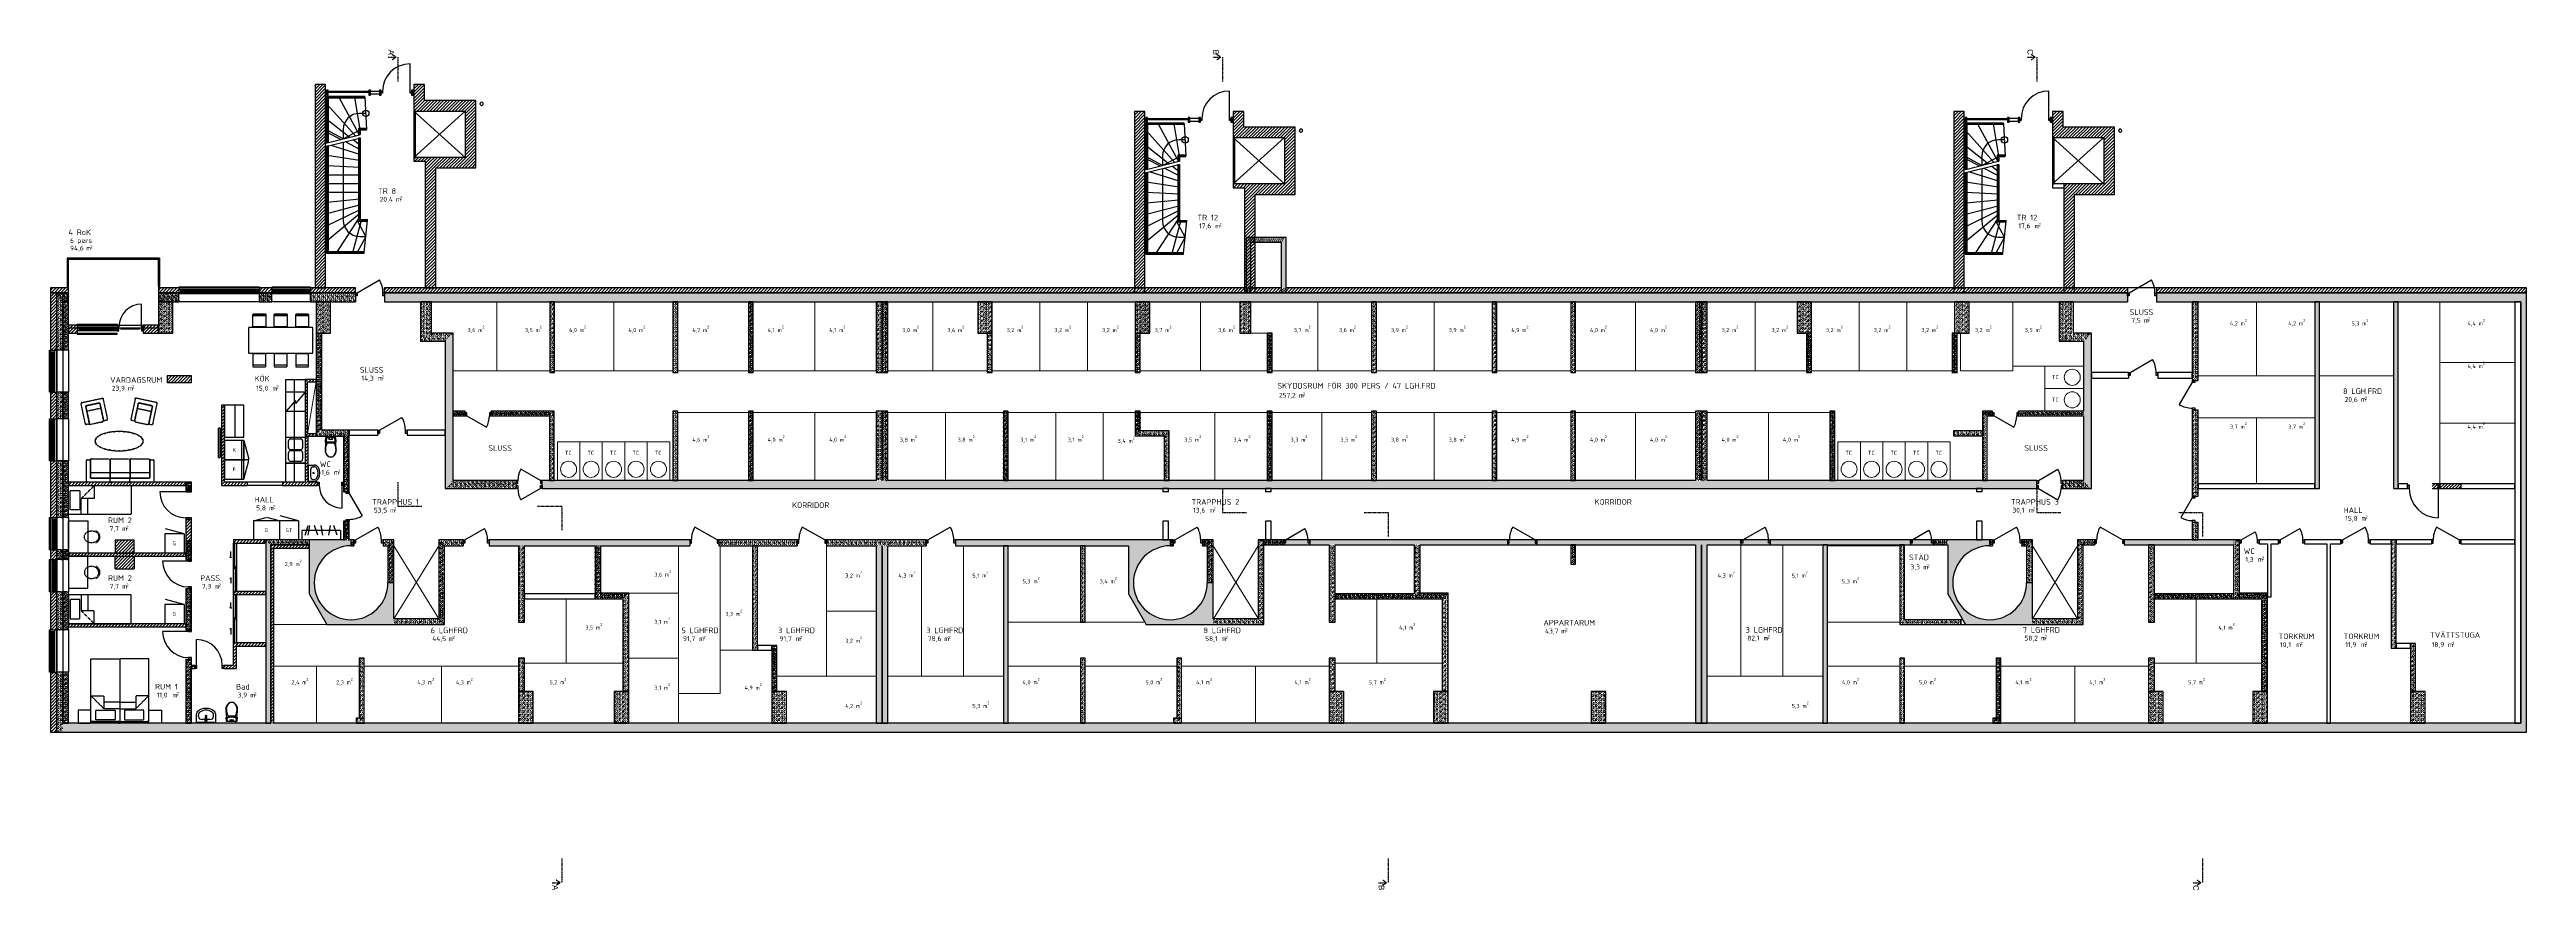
# Model space of a CAD drawing. Header units: millimetres. Extents: x -214 to 76936, y -5099 to 21069.
import ezdxf
from ezdxf.enums import TextEntityAlignment as Align

# ---------------------------------------------------------------- set-up
doc = ezdxf.new("R2010")
doc.units = ezdxf.units.MM
doc.header["$MEASUREMENT"] = 0
doc.linetypes.add('A_PSTRECK_2', pattern=[3.8, 2.2, -0.7, 0.2, -0.7])
doc.linetypes.add('DASHED_4', pattern=[7, 4, -3])
for name, color, linetype in [('A--------JA', 3, 'A_PSTRECK_2'), ('A-01SB-----', 3, 'Continuous'), ('A-01SC-----', 7, 'Continuous'), ('A-01SH-----', 1, 'Continuous'), ('A-01SJ-----', 1, 'Continuous'), ('A-01SZ-----', 1, 'Continuous'), ('A-27B------', 7, 'Continuous'), ('A-42-------', 1, 'Continuous'), ('A-45B------', 1, 'Continuous'), ('A-46---B---', 1, 'Continuous'), ('A-46---C---', 4, 'DASHED_4'), ('A-A-BIA----', 4, 'DASHED_4'), ('A-A-BOA----', 3, 'Continuous'), ('A-A-OVA----', 4, 'Continuous')]:
    doc.layers.add(name, color=color, linetype=linetype)
for name, color, linetype, lineweight in [('A-27---MH1-', 8, 'Continuous', 0), ('A-45C---E--', 1, 'Continuous', 0), ('A-A-RUA----', 3, 'Continuous', 0)]:
    doc.layers.add(name, color=color, linetype=linetype, lineweight=lineweight)
doc.styles.add('GENERATED_STYLE_1', font='arial.ttf')
doc.styles.add('ISO', font='')
doc.styles.get('ISO').set_extended_font_data('ISOCPEUR')
pattern_1 = [(45, (0, 0), (-49.497474, 49.497474), [])]
pattern_2 = [(90, (0, 0), (-259.8076, 0), [25, -125]), (90, (-129.9, 75), (-259.8076, 0), [25, -125]), (150, (0, 0), (129.9038, 225), [25, -125]), (150, (9e-15, 150), (129.9038, 225), [25, -125]), (210, (2e-15, 25), (-129.9038, 225), [25, -125]), (210, (1e-14, 175), (-129.9038, 225), [25, -125]), (90, (-25, 2e-15), (-50, 0), [0, -50, 0, -75]), (135, (-25, 25), (35.35534, 35.35534), [0, -37.5, 0, -62.5])]
pattern_3 = [(0, (0, 0), (0, 600), [])]
pattern_4 = [(0, (0, 0), (0, 259.8076), [25, -125]), (0, (75, 129.9), (0, 259.8076), [25, -125]), (60, (0, 0), (-225, 129.9038), [25, -125]), (60, (150, 0), (-225, 129.9038), [25, -125]), (120, (25, 0), (225, 129.9038), [25, -125]), (120, (175, 0), (225, 129.9038), [25, -125]), (0, (0, 25), (0, 50), [0, -50, 0, -75]), (45, (25, 25), (-35.35534, 35.35534), [0, -37.5, 0, -62.5])]
pattern_5 = [(180, (0, 0), (0, 259.8076), [25, -125]), (180, (-75, -129.9), (0, 259.8076), [25, -125]), (240, (0, 0), (-225, 129.9038), [25, -125]), (240, (-150, 2e-14), (-225, 129.9038), [25, -125]), (300, (-25, 3e-15), (225, 129.9038), [25, -125]), (300, (-175, 2e-14), (225, 129.9038), [25, -125]), (180, (-3e-15, -25), (0, 50), [0, -50, 0, -75]), (225, (-25, -25), (-35.35534, 35.35534), [0, -37.5, 0, -62.5])]
pattern_6 = [(270, (0, 0), (259.8076, 0), [25, -125]), (270, (129.9, -75), (259.8076, 0), [25, -125]), (330, (0, 0), (129.9038, 225), [25, -125]), (330, (-3e-14, -150), (129.9038, 225), [25, -125]), (30, (-5e-15, -25), (-129.9038, 225), [25, -125]), (30, (-3e-14, -175), (-129.9038, 225), [25, -125]), (270, (25, -5e-15), (50, 0), [0, -50, 0, -75]), (315, (25, -25), (35.35534, 35.35534), [0, -37.5, 0, -62.5])]
pattern_7 = [(72.9275, (0, 0), (-248.3589, 76.2748), [25, -125]), (72.9275, (-102.16, 109.83), (-248.3589, 76.2748), [25, -125]), (132.9275, (0, 0), (190.2354, 176.9477), [25, -125]), (132.9275, (44.04, 143.4), (190.2354, 176.9477), [25, -125]), (192.9275, (7.34, 23.9), (-58.1235, 253.2225), [25, -125]), (192.9275, (51.38, 167.3), (-58.1235, 253.2225), [25, -125]), (72.92748, (-23.9, 7.34), (-47.796697, 14.679093), [0, -50, 0, -75]), (117.92748, (-16.56, 31.24), (44.177055, 23.417682), [0, -37.5, 0, -62.5])]
pattern_8 = [(270, (0, 0), (103.92305, 0), [10, -50]), (270, (51.96, -30), (103.92305, 0), [10, -50]), (330, (0, 0), (51.96152, 90), [10, -50]), (330, (-1e-14, -60), (51.96152, 90), [10, -50]), (30, (-2e-15, -10), (-51.96152, 90), [10, -50]), (30, (-1e-14, -70), (-51.96152, 90), [10, -50]), (270, (10, -2e-15), (20, 0), [0, -20, 0, -30]), (315, (10, -10), (14.142136, 14.142136), [0, -15, 0, -25])]
pattern_9 = [(90, (0, 0), (-103.92305, 0), [10, -50]), (90, (-51.96, 30), (-103.92305, 0), [10, -50]), (150, (0, 0), (51.96152, 90), [10, -50]), (150, (4e-15, 60), (51.96152, 90), [10, -50]), (210, (6e-16, 10), (-51.96152, 90), [10, -50]), (210, (4e-15, 70), (-51.96152, 90), [10, -50]), (90, (-10, 6e-16), (-20, 0), [0, -20, 0, -30]), (135, (-10, 10), (14.142136, 14.142136), [0, -15, 0, -25])]

# ---------------------------------------------------------------- blocks, each defined once
blk = doc.blocks.new('APPARTARUM_012_1', base_point=(47143, 3104))
at = {"layer": 'A-A-RUA----', "style": 'ISO'}
for tag, height, p in [('ROOM_NAME', 175, (46318, 3319)), ('bFrame', 150, (46368, 3050)), ('DUMMY_377', 150, (46767, 3050)), ('DUMMY_378', 100, (46996, 3061))]:
    blk.add_attdef(tag, text='', height=height, dxfattribs=at).set_placement(p, align=Align.TOP_LEFT)
blk = doc.blocks.new('SKYDDSRUM FÖR 300 PERS _ 47 LGH.FRD_015_2', base_point=(40483, 10438))
at = {"layer": 'A-A-RUA----', "style": 'ISO'}
for tag, height, p in [('ROOM_NAME', 175, (38030, 10695)), ('bFrame', 150, (38080, 10385)), ('DUMMY_377', 150, (38593, 10385)), ('DUMMY_378', 100, (38822, 10396))]:
    blk.add_attdef(tag, text='', height=height, dxfattribs=at).set_placement(p, align=Align.TOP_LEFT)
blk = doc.blocks.new('3 LGHFRD_016_3', base_point=(23075, 2867))
at = {"layer": 'A-A-RUA----', "style": 'ISO'}
for tag, height, p in [('ROOM_NAME', 175, (22475, 3082)), ('bFrame', 150, (22525, 2813)), ('DUMMY_377', 150, (22924, 2813)), ('DUMMY_378', 100, (23153, 2824))]:
    blk.add_attdef(tag, text='', height=height, dxfattribs=at).set_placement(p, align=Align.TOP_LEFT)
blk = doc.blocks.new('8 LGHFRD_016_4', base_point=(36331, 2867))
at = {"layer": 'A-A-RUA----', "style": 'ISO'}
for tag, height, p in [('ROOM_NAME', 175, (35731, 3082)), ('bFrame', 150, (35781, 2813)), ('DUMMY_377', 150, (36180, 2813)), ('DUMMY_378', 100, (36409, 2824))]:
    blk.add_attdef(tag, text='', height=height, dxfattribs=at).set_placement(p, align=Align.TOP_LEFT)
blk = doc.blocks.new('7 LGHFRD_017_5', base_point=(61851, 2882))
at = {"layer": 'A-A-RUA----', "style": 'ISO'}
for tag, height, p in [('ROOM_NAME', 175, (61251, 3097)), ('bFrame', 150, (61301, 2828)), ('DUMMY_377', 150, (61700, 2828)), ('DUMMY_378', 100, (61929, 2839))]:
    blk.add_attdef(tag, text='', height=height, dxfattribs=at).set_placement(p, align=Align.TOP_LEFT)
blk = doc.blocks.new('4 RoK_019_6', base_point=(778, 15138))
at = {"layer": 'A-A-RUA----', "style": 'ISO'}
for tag, height, p in [('ROOM_NAME', 175, (376, 15471)), ('prefixCustomText', 150, (426, 15202)), ('bFrame', 150, (426, 14966)), ('DUMMY_377', 150, (825, 14966)), ('DUMMY_378', 100, (1054, 14978))]:
    blk.add_attdef(tag, text='', height=height, dxfattribs=at).set_placement(p, align=Align.TOP_LEFT)
blk = doc.blocks.new('6 LGHFRD_016_7', base_point=(12259, 2867))
at = {"layer": 'A-A-RUA----', "style": 'ISO'}
for tag, height, p in [('ROOM_NAME', 175, (11659, 3082)), ('bFrame', 150, (11709, 2813)), ('DUMMY_377', 150, (12109, 2813)), ('DUMMY_378', 100, (12338, 2824))]:
    blk.add_attdef(tag, text='', height=height, dxfattribs=at).set_placement(p, align=Align.TOP_LEFT)
blk = doc.blocks.new('5 LGHFRD_016_8', base_point=(20068, 2867))
at = {"layer": 'A-A-RUA----', "style": 'ISO'}
for tag, height, p in [('ROOM_NAME', 175, (19468, 3082)), ('bFrame', 150, (19518, 2813)), ('DUMMY_377', 150, (19917, 2813)), ('DUMMY_378', 100, (20146, 2824))]:
    blk.add_attdef(tag, text='', height=height, dxfattribs=at).set_placement(p, align=Align.TOP_LEFT)
blk = doc.blocks.new('3 LGHFRD_016_9', base_point=(27696, 2867))
at = {"layer": 'A-A-RUA----', "style": 'ISO'}
for tag, height, p in [('ROOM_NAME', 175, (27096, 3082)), ('bFrame', 150, (27146, 2813)), ('DUMMY_377', 150, (27545, 2813)), ('DUMMY_378', 100, (27774, 2824))]:
    blk.add_attdef(tag, text='', height=height, dxfattribs=at).set_placement(p, align=Align.TOP_LEFT)
blk = doc.blocks.new('3 LGHFRD_017_10', base_point=(53216, 2882))
at = {"layer": 'A-A-RUA----', "style": 'ISO'}
for tag, height, p in [('ROOM_NAME', 175, (52616, 3097)), ('bFrame', 150, (52666, 2828)), ('DUMMY_377', 150, (53065, 2828)), ('DUMMY_378', 100, (53294, 2839))]:
    blk.add_attdef(tag, text='', height=height, dxfattribs=at).set_placement(p, align=Align.TOP_LEFT)
blk = doc.blocks.new('SLUSS_012_11', base_point=(9854, 10973))
at = {"layer": 'A-A-RUA----', "style": 'ISO'}
for tag, height, p in [('ROOM_NAME', 175, (9452, 11188)), ('bFrame', 150, (9502, 10919)), ('DUMMY_377', 150, (9901, 10919)), ('DUMMY_378', 100, (10130, 10931))]:
    blk.add_attdef(tag, text='', height=height, dxfattribs=at).set_placement(p, align=Align.TOP_LEFT)
blk = doc.blocks.new('TRAPPHUS 1_013_12', base_point=(10592, 6864))
at = {"layer": 'A-A-RUA----', "style": 'ISO'}
for tag, height, p in [('ROOM_NAME', 175, (9836, 7080)), ('bFrame', 150, (9886, 6810)), ('DUMMY_377', 150, (10285, 6810)), ('DUMMY_378', 100, (10514, 6822))]:
    blk.add_attdef(tag, text='', height=height, dxfattribs=at).set_placement(p, align=Align.TOP_LEFT)
blk = doc.blocks.new('TRAPPHUS 2_013_13', base_point=(36112, 6864))
at = {"layer": 'A-A-RUA----', "style": 'ISO'}
for tag, height, p in [('ROOM_NAME', 175, (35356, 7080)), ('bFrame', 150, (35406, 6810)), ('DUMMY_377', 150, (35805, 6810)), ('DUMMY_378', 100, (36034, 6822))]:
    blk.add_attdef(tag, text='', height=height, dxfattribs=at).set_placement(p, align=Align.TOP_LEFT)
blk = doc.blocks.new('SLUSS_012_14', base_point=(64977, 12773))
at = {"layer": 'A-A-RUA----', "style": 'ISO'}
for tag, height, p in [('ROOM_NAME', 175, (64577, 12988)), ('bFrame', 150, (64627, 12719)), ('DUMMY_377', 150, (64912, 12719)), ('DUMMY_378', 100, (65141, 12731))]:
    blk.add_attdef(tag, text='', height=height, dxfattribs=at).set_placement(p, align=Align.TOP_LEFT)
blk = doc.blocks.new('TRAPPHUS 3_013_15', base_point=(61632, 6864))
at = {"layer": 'A-A-RUA----', "style": 'ISO'}
for tag, height, p in [('ROOM_NAME', 175, (60876, 7080)), ('bFrame', 150, (60926, 6810)), ('DUMMY_377', 150, (61325, 6810)), ('DUMMY_378', 100, (61554, 6822))]:
    blk.add_attdef(tag, text='', height=height, dxfattribs=at).set_placement(p, align=Align.TOP_LEFT)
blk = doc.blocks.new('STÄD_012_16', base_point=(58049, 5098))
at = {"layer": 'A-A-RUA----', "style": 'ISO'}
for tag, height, p in [('ROOM_NAME', 175, (57704, 5354)), ('bFrame', 150, (57754, 5044)), ('DUMMY_377', 150, (58039, 5044)), ('DUMMY_378', 100, (58268, 5055))]:
    blk.add_attdef(tag, text='', height=height, dxfattribs=at).set_placement(p, align=Align.TOP_LEFT)
blk = doc.blocks.new('TORKRUM_013_17', base_point=(69824, 2680))
at = {"layer": 'A-A-RUA----', "style": 'ISO'}
for tag, height, p in [('ROOM_NAME', 175, (69213, 2896)), ('bFrame', 150, (69263, 2627)), ('DUMMY_377', 150, (69662, 2627)), ('DUMMY_378', 100, (69891, 2638))]:
    blk.add_attdef(tag, text='', height=height, dxfattribs=at).set_placement(p, align=Align.TOP_LEFT)
blk = doc.blocks.new('TORKRUM_014_18', base_point=(71854, 2680))
at = {"layer": 'A-A-RUA----', "style": 'ISO'}
for tag, height, p in [('ROOM_NAME', 175, (71244, 2896)), ('bFrame', 150, (71294, 2627)), ('DUMMY_377', 150, (71678, 2627)), ('DUMMY_378', 100, (71907, 2638))]:
    blk.add_attdef(tag, text='', height=height, dxfattribs=at).set_placement(p, align=Align.TOP_LEFT)
blk = doc.blocks.new('TVÄTTSTUGA_015_19', base_point=(74741, 2680))
at = {"layer": 'A-A-RUA----', "style": 'ISO'}
for tag, height, p in [('ROOM_NAME', 175, (73937, 2937)), ('bFrame', 150, (73987, 2627)), ('DUMMY_377', 150, (74386, 2627)), ('DUMMY_378', 100, (74616, 2638))]:
    blk.add_attdef(tag, text='', height=height, dxfattribs=at).set_placement(p, align=Align.TOP_LEFT)
blk = doc.blocks.new('HALL_018_20', base_point=(71641, 6607))
at = {"layer": 'A-A-RUA----', "style": 'ISO'}
for tag, height, p in [('ROOM_NAME', 175, (71239, 6822)), ('bFrame', 150, (71289, 6553)), ('DUMMY_377', 150, (71688, 6553)), ('DUMMY_378', 100, (71917, 6564))]:
    blk.add_attdef(tag, text='', height=height, dxfattribs=at).set_placement(p, align=Align.TOP_LEFT)
blk = doc.blocks.new('WC_019_21', base_point=(68474, 5330))
at = {"layer": 'A-A-RUA----', "style": 'ISO'}
for tag, height, p in [('ROOM_NAME', 175, (68129, 5546)), ('bFrame', 150, (68179, 5276)), ('DUMMY_377', 150, (68464, 5276)), ('DUMMY_378', 100, (68693, 5288))]:
    blk.add_attdef(tag, text='', height=height, dxfattribs=at).set_placement(p, align=Align.TOP_LEFT)
blk = doc.blocks.new('8 LGH.FRD_017_22', base_point=(71858, 10310))
at = {"layer": 'A-A-RUA----', "style": 'ISO'}
for tag, height, p in [('ROOM_NAME', 175, (71224, 10525)), ('bFrame', 150, (71274, 10256)), ('DUMMY_377', 150, (71673, 10256)), ('DUMMY_378', 100, (71902, 10267))]:
    blk.add_attdef(tag, text='', height=height, dxfattribs=at).set_placement(p, align=Align.TOP_LEFT)
blk = doc.blocks.new('KORRIDOR_013_23', base_point=(48564, 6982))
at = {"layer": 'A-A-RUA----', "style": 'ISO'}
blk.add_attdef('ROOM_NAME', text='', height=175, dxfattribs=at).set_placement((47911, 7080), align=Align.TOP_LEFT)
blk = doc.blocks.new('RUM 2_06_24', base_point=(1979, 4495))
at = {"layer": 'A-A-RUA----', "style": 'ISO'}
for tag, height, p in [('ROOM_NAME', 175, (1607, 4710)), ('bFrame', 150, (1657, 4441)), ('DUMMY_377', 150, (1942, 4441)), ('DUMMY_378', 100, (2171, 4452))]:
    blk.add_attdef(tag, text='', height=height, dxfattribs=at).set_placement(p, align=Align.TOP_LEFT)
blk = doc.blocks.new('RUM 1_05_25', base_point=(3468, 1113))
at = {"layer": 'A-A-RUA----', "style": 'ISO'}
for tag, height, p in [('ROOM_NAME', 175, (3074, 1328)), ('bFrame', 150, (3124, 1059)), ('DUMMY_377', 150, (3508, 1059)), ('DUMMY_378', 100, (3737, 1071))]:
    blk.add_attdef(tag, text='', height=height, dxfattribs=at).set_placement(p, align=Align.TOP_LEFT)
blk = doc.blocks.new('HALL_01_26', base_point=(6517, 6935))
at = {"layer": 'A-A-RUA----', "style": 'ISO'}
for tag, height, p in [('ROOM_NAME', 175, (6172, 7150)), ('bFrame', 150, (6222, 6881)), ('DUMMY_377', 150, (6507, 6881)), ('DUMMY_378', 100, (6737, 6892))]:
    blk.add_attdef(tag, text='', height=height, dxfattribs=at).set_placement(p, align=Align.TOP_LEFT)
blk = doc.blocks.new('WC_11_27', base_point=(8550, 8038))
at = {"layer": 'A-A-RUA----', "style": 'ISO'}
for tag, height, p in [('ROOM_NAME', 175, (8205, 8253)), ('bFrame', 150, (8255, 7984)), ('DUMMY_377', 150, (8540, 7984)), ('DUMMY_378', 100, (8769, 7995))]:
    blk.add_attdef(tag, text='', height=height, dxfattribs=at).set_placement(p, align=Align.TOP_LEFT)
blk = doc.blocks.new('KÖK_09_28', base_point=(6574, 10660))
at = {"layer": 'A-A-RUA----', "style": 'ISO'}
for tag, height, p in [('ROOM_NAME', 175, (6172, 10916)), ('bFrame', 150, (6222, 10606)), ('DUMMY_377', 150, (6621, 10606)), ('DUMMY_378', 100, (6850, 10618))]:
    blk.add_attdef(tag, text='', height=height, dxfattribs=at).set_placement(p, align=Align.TOP_LEFT)
blk = doc.blocks.new('Bad_10_29', base_point=(5940, 1113))
at = {"layer": 'A-A-RUA----', "style": 'ISO'}
for tag, height, p in [('ROOM_NAME', 175, (5595, 1328)), ('bFrame', 150, (5645, 1059)), ('DUMMY_377', 150, (5930, 1059)), ('DUMMY_378', 100, (6159, 1071))]:
    blk.add_attdef(tag, text='', height=height, dxfattribs=at).set_placement(p, align=Align.TOP_LEFT)
blk = doc.blocks.new('RUM 2_06_30', base_point=(1979, 6294))
at = {"layer": 'A-A-RUA----', "style": 'ISO'}
for tag, height, p in [('ROOM_NAME', 175, (1607, 6509)), ('bFrame', 150, (1657, 6240)), ('DUMMY_377', 150, (1942, 6240)), ('DUMMY_378', 100, (2171, 6251))]:
    blk.add_attdef(tag, text='', height=height, dxfattribs=at).set_placement(p, align=Align.TOP_LEFT)
blk = doc.blocks.new('VARDAGSRUM_02_31', base_point=(2532, 10660))
at = {"layer": 'A-A-RUA----', "style": 'ISO'}
for tag, height, p in [('ROOM_NAME', 175, (1675, 10876)), ('bFrame', 150, (1725, 10606)), ('DUMMY_377', 150, (2124, 10606)), ('DUMMY_378', 100, (2353, 10618))]:
    blk.add_attdef(tag, text='', height=height, dxfattribs=at).set_placement(p, align=Align.TOP_LEFT)
blk = doc.blocks.new('PASS._03_32', base_point=(4829, 4495))
at = {"layer": 'A-A-RUA----', "style": 'ISO'}
for tag, height, p in [('ROOM_NAME', 175, (4481, 4710)), ('bFrame', 150, (4531, 4441)), ('DUMMY_377', 150, (4816, 4441)), ('DUMMY_378', 100, (5045, 4452))]:
    blk.add_attdef(tag, text='', height=height, dxfattribs=at).set_placement(p, align=Align.TOP_LEFT)
blk = doc.blocks.new('TR 8_008_33', base_point=(10423, 16539))
at = {"layer": 'A-A-RUA----', "style": 'ISO'}
for tag, height, p in [('ROOM_NAME', 175, (10021, 16754)), ('bFrame', 150, (10071, 16485)), ('DUMMY_377', 150, (10470, 16485)), ('DUMMY_378', 100, (10699, 16496))]:
    blk.add_attdef(tag, text='', height=height, dxfattribs=at).set_placement(p, align=Align.TOP_LEFT)
blk = doc.blocks.new('TR 12_008_34', base_point=(61463, 15713))
at = {"layer": 'A-A-RUA----', "style": 'ISO'}
for tag, height, p in [('ROOM_NAME', 175, (61061, 15928)), ('bFrame', 150, (61111, 15659)), ('DUMMY_377', 150, (61510, 15659)), ('DUMMY_378', 100, (61739, 15671))]:
    blk.add_attdef(tag, text='', height=height, dxfattribs=at).set_placement(p, align=Align.TOP_LEFT)
blk = doc.blocks.new('TR 12_008_35', base_point=(35943, 15713))
at = {"layer": 'A-A-RUA----', "style": 'ISO'}
for tag, height, p in [('ROOM_NAME', 175, (35541, 15928)), ('bFrame', 150, (35591, 15659)), ('DUMMY_377', 150, (35990, 15659)), ('DUMMY_378', 100, (36219, 15671))]:
    blk.add_attdef(tag, text='', height=height, dxfattribs=at).set_placement(p, align=Align.TOP_LEFT)

msp = doc.modelspace()

# ---------------------------------------------------------------- hatches: boundary and pattern name
at = {"layer": 'A-01SB-----', "linetype": 'Continuous'}
h = msp.add_hatch(dxfattribs=at)
h.set_pattern_fill('BRANDSÄKRARE', color=256, style=0, pattern_type=2)
h.set_pattern_definition(pattern_1)
h.paths.add_polyline_path([(7748, 10803), (7748, 9040), (7819, 9111), (7819, 10732)])
h = msp.add_hatch(dxfattribs=at)
h.set_pattern_fill('BRANDSÄKRARE', color=256, style=0, pattern_type=2)
h.set_pattern_definition(pattern_1)
h.paths.add_polyline_path([(7819, 10732), (8086, 10732), (8086, 10803), (7748, 10803)])
h = msp.add_hatch(dxfattribs=at)
h.set_pattern_fill('BRANDSÄKRARE', color=256, style=0, pattern_type=2)
h.set_pattern_definition(pattern_1)
h.paths.add_polyline_path([(5144, 10003), (5144, 7507), (5240, 7603), (5240, 10003)])
h = msp.add_hatch(dxfattribs=at)
h.set_pattern_fill('BRANDSÄKRARE', color=256, style=0, pattern_type=2)
h.set_pattern_definition(pattern_1)
h.paths.add_polyline_path([(7748, 9040), (8086, 9040), (8086, 9111), (7819, 9111)])
h = msp.add_hatch(dxfattribs=at)
h.set_pattern_fill('BRANDSÄKRARE', color=256, style=0, pattern_type=2)
h.set_pattern_definition(pattern_1)
h.paths.add_polyline_path([(7748, 9040), (7748, 7603), (7844, 7603), (7844, 9040)])
h = msp.add_hatch(dxfattribs=at)
h.set_pattern_fill('BRANDSÄKRARE', color=256, style=0, pattern_type=2)
h.set_pattern_definition(pattern_1)
h.paths.add_polyline_path([(376, 7507), (4030, 7507), (4030, 7603), (376, 7603)])
h = msp.add_hatch(dxfattribs=at)
h.set_pattern_fill('BRANDSÄKRARE', color=256, style=0, pattern_type=2)
h.set_pattern_definition(pattern_1)
h.paths.add_polyline_path([(4030, 7407), (4030, 7357), (4126, 7357), (4210, 7357), (4210, 7407)])
h = msp.add_hatch(dxfattribs=at)
h.set_pattern_fill('BRANDSÄKRARE', color=256, style=0, pattern_type=2)
h.set_pattern_definition(pattern_1)
h.paths.add_polyline_path([(5240, 7603), (5144, 7507), (5944, 7507), (5944, 7603)])
h = msp.add_hatch(dxfattribs=at)
h.set_pattern_fill('BRANDSÄKRARE', color=256, style=0, pattern_type=2)
h.set_pattern_definition(pattern_1)
h.paths.add_polyline_path([(7044, 7603), (7044, 7507), (8134, 7507), (8134, 7603)])
h = msp.add_hatch(dxfattribs=at)
h.set_pattern_fill('BRANDSÄKRARE', color=256, style=0, pattern_type=2)
h.set_pattern_definition(pattern_1)
h.paths.add_polyline_path([(73994, 7502), (73994, 7407), (74904, 7407), (74904, 7502), (74904, 7557), (73994, 7557)])
h = msp.add_hatch(dxfattribs=at)
h.set_pattern_fill('BRANDSÄKRARE', color=256, style=0, pattern_type=2)
h.set_pattern_definition(pattern_1)
h.paths.add_polyline_path([(4030, 5782), (4210, 5782), (4210, 6447), (4126, 6447), (4030, 6447)])
h = msp.add_hatch(dxfattribs=at)
h.set_pattern_fill('BRANDSÄKRARE', color=256, style=0, pattern_type=2)
h.set_pattern_definition(pattern_1)
h.paths.add_polyline_path([(5520, 5711), (6490, 5711), (6490, 5807), (5520, 5807)])
h = msp.add_hatch(dxfattribs=at)
h.set_pattern_fill('BRANDSÄKRARE', color=256, style=0, pattern_type=2)
h.set_pattern_definition(pattern_1)
h.paths.add_polyline_path([(6777, 107), (6777, 5557), (6677, 5657), (6677, 107)])
h = msp.add_hatch(dxfattribs=at)
h.set_pattern_fill('BRANDSÄKRARE', color=256, style=0, pattern_type=2)
h.set_pattern_definition(pattern_1)
h.paths.add_polyline_path([(6777, 5557), (7878, 5557), (7878, 5657), (6677, 5657)])
h = msp.add_hatch(dxfattribs=at)
h.set_pattern_fill('BRANDSÄKRARE', color=256, style=0, pattern_type=2)
h.set_pattern_definition(pattern_1)
h.paths.add_polyline_path([(376, 5303), (4030, 5303), (4030, 5399), (376, 5399)])
h = msp.add_hatch(dxfattribs=at)
h.set_pattern_fill('BRANDSÄKRARE', color=256, style=0, pattern_type=2)
h.set_pattern_definition(pattern_1)
h.paths.add_polyline_path([(5510, 4109), (5606, 4109), (5606, 4205), (5510, 4205)])
h = msp.add_hatch(dxfattribs=at)
h.set_pattern_fill('BRANDSÄKRARE', color=256, style=0, pattern_type=2)
h.set_pattern_definition(pattern_1)
h.paths.add_polyline_path([(5606, 4109), (6527, 4109), (6527, 4205), (5606, 4205)])
h = msp.add_hatch(dxfattribs=at)
h.set_pattern_fill('BRANDSÄKRARE', color=256, style=0, pattern_type=2)
h.set_pattern_definition(pattern_1)
h.paths.add_polyline_path([(376, 3107), (4030, 3107), (4030, 3203), (376, 3203)])
h = msp.add_hatch(dxfattribs=at)
h.set_pattern_fill('BRANDSÄKRARE', color=256, style=0, pattern_type=2)
h.set_pattern_definition(pattern_1)
h.paths.add_polyline_path([(5510, 1903), (5606, 1807), (5606, 2603), (5510, 2603)])
h = msp.add_hatch(dxfattribs=at)
h.set_pattern_fill('BRANDSÄKRARE', color=256, style=0, pattern_type=2)
h.set_pattern_definition(pattern_1)
h.paths.add_polyline_path([(5606, 2507), (6527, 2507), (6527, 2603), (5606, 2603)])
h = msp.add_hatch(dxfattribs=at)
h.set_pattern_fill('BRANDSÄKRARE', color=256, style=0, pattern_type=2)
h.set_pattern_definition(pattern_1)
h.paths.add_polyline_path([(4210, 1807), (4310, 1807), (4310, 1903), (4210, 1903)])
h = msp.add_hatch(dxfattribs=at)
h.set_pattern_fill('BRANDSÄKRARE', color=256, style=0, pattern_type=2)
h.set_pattern_definition(pattern_1)
h.paths.add_polyline_path([(5510, 1903), (5220, 1903), (5220, 1807), (5606, 1807)])
at = {"layer": 'A-01SC-----', "linetype": 'Continuous'}
h = msp.add_hatch(dxfattribs=at)
h.set_pattern_fill('BRANDSÄKRARE', color=256, style=0, pattern_type=2)
h.set_pattern_definition(pattern_1)
h.paths.add_polyline_path([(8386, 13651), (8386, 19985), (8056, 19985), (8056, 13651)])
h = msp.add_hatch(dxfattribs=at)
h.set_pattern_fill('BRANDSÄKRARE', color=256, style=0, pattern_type=2)
h.set_pattern_definition(pattern_1)
h.paths.add_polyline_path([(11466, 19486), (11466, 19985), (11136, 19985), (11136, 19156)])
h = msp.add_hatch(dxfattribs=at)
h.set_pattern_fill('BRANDSÄKRARE', color=256, style=0, pattern_type=2)
h.set_pattern_definition(pattern_1)
h.paths.add_polyline_path([(11136, 19156), (12736, 19156), (13066, 19486), (11466, 19486)])
h = msp.add_hatch(dxfattribs=at)
h.set_pattern_fill('BRANDSÄKRARE', color=256, style=0, pattern_type=2)
h.set_pattern_definition(pattern_1)
h.paths.add_polyline_path([(12736, 19156), (12736, 17716), (13066, 17386), (13066, 19486)])
h = msp.add_hatch(dxfattribs=at)
h.set_pattern_fill('BRANDSÄKRARE', color=256, style=0, pattern_type=2)
h.set_pattern_definition(pattern_1)
h.paths.add_polyline_path([(33906, 13652), (33906, 19139), (33576, 19139), (33576, 13652)])
h = msp.add_hatch(dxfattribs=at)
h.set_pattern_fill('BRANDSÄKRARE', color=256, style=0, pattern_type=2)
h.set_pattern_definition(pattern_1)
h.paths.add_polyline_path([(36986, 18659), (36986, 19139), (36656, 19139), (36656, 18329)])
h = msp.add_hatch(dxfattribs=at)
h.set_pattern_fill('BRANDSÄKRARE', color=256, style=0, pattern_type=2)
h.set_pattern_definition(pattern_1)
h.paths.add_polyline_path([(36656, 18329), (38256, 18329), (38586, 18659), (36986, 18659)])
h = msp.add_hatch(dxfattribs=at)
h.set_pattern_fill('BRANDSÄKRARE', color=256, style=0, pattern_type=2)
h.set_pattern_definition(pattern_1)
h.paths.add_polyline_path([(38256, 18329), (38256, 16889), (38586, 16559), (38586, 18659)])
h = msp.add_hatch(dxfattribs=at)
h.set_pattern_fill('BRANDSÄKRARE', color=256, style=0, pattern_type=2)
h.set_pattern_definition(pattern_1)
h.paths.add_polyline_path([(59426, 13652), (59426, 19139), (59096, 19139), (59096, 13652)])
h = msp.add_hatch(dxfattribs=at)
h.set_pattern_fill('BRANDSÄKRARE', color=256, style=0, pattern_type=2)
h.set_pattern_definition(pattern_1)
h.paths.add_polyline_path([(62506, 18659), (62506, 19139), (62176, 19139), (62176, 18329)])
h = msp.add_hatch(dxfattribs=at)
h.set_pattern_fill('BRANDSÄKRARE', color=256, style=0, pattern_type=2)
h.set_pattern_definition(pattern_1)
h.paths.add_polyline_path([(62176, 18329), (63776, 18329), (64106, 18659), (62506, 18659)])
h = msp.add_hatch(dxfattribs=at)
h.set_pattern_fill('BRANDSÄKRARE', color=256, style=0, pattern_type=2)
h.set_pattern_definition(pattern_1)
h.paths.add_polyline_path([(63776, 18329), (63776, 16889), (64106, 16559), (64106, 18659)])
h = msp.add_hatch(dxfattribs=at)
h.set_pattern_fill('BRANDSÄKRARE', color=256, style=0, pattern_type=2)
h.set_pattern_definition(pattern_1)
h.paths.add_polyline_path([(11486, 17716), (11136, 17716), (11136, 17596), (11486, 17596)])
h = msp.add_hatch(dxfattribs=at)
h.set_pattern_fill('BRANDSÄKRARE', color=256, style=0, pattern_type=2)
h.set_pattern_definition(pattern_1)
h.paths.add_polyline_path([(11486, 17716), (11486, 13651), (11816, 13651), (11816, 17386)])
h = msp.add_hatch(dxfattribs=at)
h.set_pattern_fill('BRANDSÄKRARE', color=256, style=0, pattern_type=2)
h.set_pattern_definition(pattern_1)
h.paths.add_polyline_path([(12736, 17716), (11486, 17716), (11816, 17386), (13066, 17386)])
h = msp.add_hatch(dxfattribs=at)
h.set_pattern_fill('BRANDSÄKRARE', color=256, style=0, pattern_type=2)
h.set_pattern_definition(pattern_1)
h.paths.add_polyline_path([(37006, 16889), (36656, 16889), (36656, 16769), (37006, 16769)])
h = msp.add_hatch(dxfattribs=at)
h.set_pattern_fill('BRANDSÄKRARE', color=256, style=0, pattern_type=2)
h.set_pattern_definition(pattern_1)
h.paths.add_polyline_path([(37006, 16889), (37006, 13652), (37336, 13652), (37336, 16559)])
h = msp.add_hatch(dxfattribs=at)
h.set_pattern_fill('BRANDSÄKRARE', color=256, style=0, pattern_type=2)
h.set_pattern_definition(pattern_1)
h.paths.add_polyline_path([(38256, 16889), (37006, 16889), (37336, 16559), (38586, 16559)])
h = msp.add_hatch(dxfattribs=at)
h.set_pattern_fill('BRANDSÄKRARE', color=256, style=0, pattern_type=2)
h.set_pattern_definition(pattern_1)
h.paths.add_polyline_path([(62526, 16889), (62526, 13652), (62856, 13652), (62856, 16559)])
h = msp.add_hatch(dxfattribs=at)
h.set_pattern_fill('BRANDSÄKRARE', color=256, style=0, pattern_type=2)
h.set_pattern_definition(pattern_1)
h.paths.add_polyline_path([(63776, 16889), (62526, 16889), (62856, 16559), (64106, 16559)])
h = msp.add_hatch(dxfattribs=at)
h.set_pattern_fill('BETONG__ARMERAD', color=256, style=0, pattern_type=2)
h.set_pattern_definition(pattern_8)
h.paths.add_polyline_path([(37206, 13650), (37206, 15075), (37056, 15225), (37056, 13650)])
h = msp.add_hatch(dxfattribs=at)
h.set_pattern_fill('BETONG__ARMERAD', color=256, style=0, pattern_type=2)
h.set_pattern_definition([(180, (0, 0), (0, 103.92305), [10, -50]), (180, (-30, -51.96), (0, 103.92305), [10, -50]), (240, (0, 0), (-90, 51.96152), [10, -50]), (240, (-60, 7e-15), (-90, 51.96152), [10, -50]), (300, (-10, 1e-15), (90, 51.96152), [10, -50]), (300, (-70, 9e-15), (90, 51.96152), [10, -50]), (180, (-1e-15, -10), (0, 20), [0, -20, 0, -30]), (225, (-10, -10), (-14.142136, 14.142136), [0, -15, 0, -25])])
h.paths.add_polyline_path([(37206, 15075), (38149, 15075), (38299, 15225), (37056, 15225)])
h = msp.add_hatch(dxfattribs=at)
h.set_pattern_fill('BETONG__ARMERAD', color=256, style=0, pattern_type=2)
h.set_pattern_definition(pattern_9)
h.paths.add_polyline_path([(38149, 15075), (38149, 13650), (38299, 13650), (38299, 15225)])
h = msp.add_hatch(dxfattribs=at)
h.set_pattern_fill('BRANDSÄKRARE', color=256, style=0, pattern_type=2)
h.set_pattern_definition(pattern_1)
h.paths.add_polyline_path([(-184, 13500), (376, 13500), (376, 13650), (-184, 13650)])
h = msp.add_hatch(dxfattribs=at)
h.set_pattern_fill('BRANDSÄKRARE', color=256, style=0, pattern_type=2)
h.set_pattern_definition(pattern_1)
h.paths.add_polyline_path([(-184, 13499), (-184, 11717), (-64, 11717), (16, 11717), (16, 13499)])
h = msp.add_hatch(dxfattribs=at)
h.set_pattern_fill('BETONG__STD_', color=256, style=0, pattern_type=2)
h.set_pattern_definition(pattern_6)
h.paths.add_polyline_path([(196, 13220), (16, 13500), (16, 11717), (196, 11717)])
h = msp.add_hatch(dxfattribs=at)
h.set_pattern_fill('BETONG__STD_', color=256, style=0, pattern_type=2)
h.set_pattern_definition(pattern_5)
h.paths.add_polyline_path([(196, 13220), (376, 13220), (376, 13500), (16, 13500)])
h = msp.add_hatch(dxfattribs=at)
h.set_pattern_fill('BRANDSÄKRARE', color=256, style=0, pattern_type=2)
h.set_pattern_definition(pattern_1)
h.paths.add_polyline_path([(3176, 13650), (3176, 13500), (3814, 13500), (3814, 13600), (3814, 13650)])
h = msp.add_hatch(dxfattribs=at)
h.set_pattern_fill('BETONG__STD_', color=256, style=0, pattern_type=2)
h.set_pattern_definition(pattern_5)
h.paths.add_polyline_path([(3814, 13220), (3814, 13500), (3176, 13500), (3176, 13220)])
h = msp.add_hatch(dxfattribs=at)
h.set_pattern_fill('BRANDSÄKRARE', color=256, style=0, pattern_type=2)
h.set_pattern_definition(pattern_1)
h.paths.add_polyline_path([(6324, 13650), (6324, 13600), (6324, 13500), (6707, 13500), (6707, 13600), (6707, 13650)])
h = msp.add_hatch(dxfattribs=at)
h.set_pattern_fill('BETONG__STD_', color=256, style=0, pattern_type=2)
h.set_pattern_definition(pattern_5)
h.paths.add_polyline_path([(6707, 13220), (6707, 13500), (6324, 13500), (6324, 13220)])
h = msp.add_hatch(dxfattribs=at)
h.set_pattern_fill('BRANDSÄKRARE', color=256, style=0, pattern_type=2)
h.set_pattern_definition(pattern_1)
h.paths.add_polyline_path([(7917, 13500), (9312, 13500), (9312, 13650), (7917, 13650), (7917, 13600)])
h = msp.add_hatch(dxfattribs=at)
h.set_pattern_fill('BETONG__STD_', color=256, style=0, pattern_type=2)
h.set_pattern_definition(pattern_5)
h.paths.add_polyline_path([(7917, 13220), (9312, 13220), (9312, 13405), (9312, 13500), (7917, 13500)])
h = msp.add_hatch(dxfattribs=at)
h.set_pattern_fill('BRANDSÄKRARE', color=256, style=0, pattern_type=2)
h.set_pattern_definition(pattern_1)
h.paths.add_polyline_path([(10222, 13500), (37056, 13500), (37056, 13650), (10222, 13650)])
h = msp.add_hatch(dxfattribs=at)
h.set_pattern_fill('BETONG__STD_', color=256, style=0, pattern_type=2)
h.set_pattern_definition(pattern_5)
h.paths.add_polyline_path([(10222, 13500), (10222, 13405), (10222, 13220), (64506, 13220), (64506, 13405), (64506, 13500)])
h = msp.add_hatch(dxfattribs=at)
h.set_pattern_fill('BETONG__ARMERAD', color=256, style=0, pattern_type=2)
h.set_pattern_definition(pattern_8)
h.paths.add_polyline_path([(37056, 13500), (37206, 13500), (37206, 13650), (37056, 13650)])
h = msp.add_hatch(dxfattribs=at)
h.set_pattern_fill('BRANDSÄKRARE', color=256, style=0, pattern_type=2)
h.set_pattern_definition(pattern_1)
h.paths.add_polyline_path([(38149, 13650), (37206, 13650), (37206, 13500), (38149, 13500)])
h = msp.add_hatch(dxfattribs=at)
h.set_pattern_fill('BETONG__ARMERAD', color=256, style=0, pattern_type=2)
h.set_pattern_definition(pattern_9)
h.paths.add_polyline_path([(38149, 13500), (38299, 13500), (38299, 13650), (38149, 13650)])
h = msp.add_hatch(dxfattribs=at)
h.set_pattern_fill('BRANDSÄKRARE', color=256, style=0, pattern_type=2)
h.set_pattern_definition(pattern_1)
h.paths.add_polyline_path([(38299, 13650), (38299, 13500), (64506, 13500), (64506, 13650)])
h = msp.add_hatch(dxfattribs=at)
h.set_pattern_fill('BRANDSÄKRARE', color=256, style=0, pattern_type=2)
h.set_pattern_definition(pattern_1)
h.paths.add_polyline_path([(65416, 13500), (76936, 13500), (76936, 13650), (65416, 13650)])
h = msp.add_hatch(dxfattribs=at)
h.set_pattern_fill('BETONG__STD_', color=256, style=0, pattern_type=2)
h.set_pattern_definition(pattern_5)
h.paths.add_polyline_path([(65416, 13500), (65416, 13405), (65416, 13220), (76756, 13220), (76936, 13500)])
h = msp.add_hatch(dxfattribs=at)
h.set_pattern_fill('BETONG__STD_', color=256, style=0, pattern_type=2)
h.set_pattern_definition(pattern_2)
h.paths.add_polyline_path([(76756, 13220), (76756, -173), (76936, -173), (76936, 13500)])
h = msp.add_hatch(dxfattribs=at)
h.set_pattern_fill('BRANDSÄKRARE', color=256, style=0, pattern_type=2)
h.set_pattern_definition(pattern_1)
h.paths.add_polyline_path([(376, 12490), (376, 12240), (646, 12240), (646, 12320), (646, 12440), (646, 12490)])
h = msp.add_hatch(dxfattribs=at)
h.set_pattern_fill('BRANDSÄKRARE', color=256, style=0, pattern_type=2)
h.set_pattern_definition(pattern_1)
h.paths.add_polyline_path([(2706, 12440), (2706, 12320), (2706, 12240), (3176, 12240), (3176, 12490), (2706, 12490)])
h = msp.add_hatch(dxfattribs=at)
h.set_pattern_fill('BRANDSÄKRARE', color=256, style=0, pattern_type=2)
h.set_pattern_definition(pattern_1)
h.paths.add_polyline_path([(-184, 9582), (-64, 9582), (16, 9582), (16, 10407), (-64, 10407), (-184, 10407)])
h = msp.add_hatch(dxfattribs=at)
h.set_pattern_fill('BETONG__STD_', color=256, style=0, pattern_type=2)
h.set_pattern_definition(pattern_6)
h.paths.add_polyline_path([(196, 10407), (16, 10407), (16, 9582), (196, 9582)])
h = msp.add_hatch(dxfattribs=at)
h.set_pattern_fill('BRANDSÄKRARE', color=256, style=0, pattern_type=2)
h.set_pattern_definition(pattern_1)
h.paths.add_polyline_path([(-184, 6509), (-134, 6509), (-14, 6509), (16, 6509), (16, 8272), (-64, 8272), (-184, 8272)])
h = msp.add_hatch(dxfattribs=at)
h.set_pattern_fill('BETONG__STD_', color=256, style=0, pattern_type=2)
h.set_pattern_definition(pattern_6)
h.paths.add_polyline_path([(196, 8272), (16, 8272), (16, 6509), (196, 6509)])
h = msp.add_hatch(dxfattribs=at)
h.set_pattern_fill('BRANDSÄKRARE', color=256, style=0, pattern_type=2)
h.set_pattern_definition(pattern_1)
h.paths.add_polyline_path([(-184, 5203), (-134, 5203), (-14, 5203), (16, 5203), (16, 5499), (-14, 5499), (-134, 5499), (-184, 5499)])
h = msp.add_hatch(dxfattribs=at)
h.set_pattern_fill('BETONG__STD_', color=256, style=0, pattern_type=2)
h.set_pattern_definition(pattern_6)
h.paths.add_polyline_path([(196, 5499), (16, 5499), (16, 5203), (196, 5203)])
h = msp.add_hatch(dxfattribs=at)
h.set_pattern_fill('BRANDSÄKRARE', color=256, style=0, pattern_type=2)
h.set_pattern_definition(pattern_1)
h.paths.add_polyline_path([(-184, 4193), (-184, 3007), (-64, 3007), (16, 3007), (16, 4193), (-14, 4193), (-134, 4193)])
h = msp.add_hatch(dxfattribs=at)
h.set_pattern_fill('BETONG__STD_', color=256, style=0, pattern_type=2)
h.set_pattern_definition(pattern_6)
h.paths.add_polyline_path([(196, 4193), (16, 4193), (16, 3007), (196, 3007)])
h = msp.add_hatch(dxfattribs=at)
h.set_pattern_fill('BRANDSÄKRARE', color=256, style=0, pattern_type=2)
h.set_pattern_definition(pattern_1)
h.paths.add_polyline_path([(-184, -173), (16, -173), (16, 1697), (-64, 1697), (-184, 1697)])
h = msp.add_hatch(dxfattribs=at)
h.set_pattern_fill('BETONG__STD_', color=256, style=0, pattern_type=2)
h.set_pattern_definition(pattern_6)
h.paths.add_polyline_path([(196, 1697), (16, 1697), (16, -173), (196, -173)])
h = msp.add_hatch(dxfattribs=at)
h.set_pattern_fill('BETONG__STD_', color=256, style=0, pattern_type=2)
h.set_pattern_definition(pattern_4)
h.paths.add_polyline_path([(76756, 107), (196, 107), (196, -173), (76756, -173)])
at = {"layer": 'A-01SZ-----', "linetype": 'Continuous'}
h = msp.add_hatch(dxfattribs=at)
h.set_pattern_fill('BRANDSÄKRARE', color=256, style=0, pattern_type=2)
h.set_pattern_definition(pattern_1)
h.paths.add_polyline_path([(8411, 19805), (8411, 19655), (8461, 19655), (8461, 19805)])
h = msp.add_hatch(dxfattribs=at)
h.set_pattern_fill('BRANDSÄKRARE', color=256, style=0, pattern_type=2)
h.set_pattern_definition(pattern_1)
h.paths.add_polyline_path([(9766, 19760), (8431, 19760), (8431, 19740), (9766, 19740)])
h = msp.add_hatch(dxfattribs=at)
h.set_pattern_fill('BRANDSÄKRARE', color=256, style=0, pattern_type=2)
h.set_pattern_definition(pattern_1)
h.paths.add_polyline_path([(9736, 19805), (9736, 19655), (9786, 19655), (9786, 19805)])
h = msp.add_hatch(dxfattribs=at)
h.set_pattern_fill('BRANDSÄKRARE', color=256, style=0, pattern_type=2)
h.set_pattern_definition(pattern_1)
h.paths.add_polyline_path([(10061, 19805), (10061, 19655), (10111, 19655), (10111, 19805)])
h = msp.add_hatch(dxfattribs=at)
h.set_pattern_fill('BRANDSÄKRARE', color=256, style=0, pattern_type=2)
h.set_pattern_definition(pattern_1)
h.paths.add_polyline_path([(11061, 19805), (11061, 19655), (11111, 19655), (11111, 19805)])
h = msp.add_hatch(dxfattribs=at)
h.set_pattern_fill('BRANDSÄKRARE', color=256, style=0, pattern_type=2)
h.set_pattern_definition(pattern_1)
h.paths.add_polyline_path([(33931, 18959), (33931, 18809), (33981, 18809), (33981, 18959)])
h = msp.add_hatch(dxfattribs=at)
h.set_pattern_fill('BRANDSÄKRARE', color=256, style=0, pattern_type=2)
h.set_pattern_definition(pattern_1)
h.paths.add_polyline_path([(35286, 18914), (33951, 18914), (33951, 18894), (35286, 18894)])
h = msp.add_hatch(dxfattribs=at)
h.set_pattern_fill('BRANDSÄKRARE', color=256, style=0, pattern_type=2)
h.set_pattern_definition(pattern_1)
h.paths.add_polyline_path([(35256, 18959), (35256, 18809), (35306, 18809), (35306, 18959)])
h = msp.add_hatch(dxfattribs=at)
h.set_pattern_fill('BRANDSÄKRARE', color=256, style=0, pattern_type=2)
h.set_pattern_definition(pattern_1)
h.paths.add_polyline_path([(35581, 18959), (35581, 18809), (35631, 18809), (35631, 18959)])
h = msp.add_hatch(dxfattribs=at)
h.set_pattern_fill('BRANDSÄKRARE', color=256, style=0, pattern_type=2)
h.set_pattern_definition(pattern_1)
h.paths.add_polyline_path([(36581, 18959), (36581, 18809), (36631, 18809), (36631, 18959)])
h = msp.add_hatch(dxfattribs=at)
h.set_pattern_fill('BRANDSÄKRARE', color=256, style=0, pattern_type=2)
h.set_pattern_definition(pattern_1)
h.paths.add_polyline_path([(59451, 18959), (59451, 18809), (59501, 18809), (59501, 18959)])
h = msp.add_hatch(dxfattribs=at)
h.set_pattern_fill('BRANDSÄKRARE', color=256, style=0, pattern_type=2)
h.set_pattern_definition(pattern_1)
h.paths.add_polyline_path([(60806, 18914), (59471, 18914), (59471, 18894), (60806, 18894)])
h = msp.add_hatch(dxfattribs=at)
h.set_pattern_fill('BRANDSÄKRARE', color=256, style=0, pattern_type=2)
h.set_pattern_definition(pattern_1)
h.paths.add_polyline_path([(60776, 18959), (60776, 18809), (60826, 18809), (60826, 18959)])
h = msp.add_hatch(dxfattribs=at)
h.set_pattern_fill('BRANDSÄKRARE', color=256, style=0, pattern_type=2)
h.set_pattern_definition(pattern_1)
h.paths.add_polyline_path([(61101, 18959), (61101, 18809), (61151, 18809), (61151, 18959)])
h = msp.add_hatch(dxfattribs=at)
h.set_pattern_fill('BRANDSÄKRARE', color=256, style=0, pattern_type=2)
h.set_pattern_definition(pattern_1)
h.paths.add_polyline_path([(62101, 18959), (62101, 18809), (62151, 18809), (62151, 18959)])
at = {"layer": 'A-27B------', "linetype": 'Continuous'}
h = msp.add_hatch(dxfattribs=at)
h.set_pattern_fill('BRANDSÄKRARE', color=256, style=0, pattern_type=2)
h.set_pattern_definition(pattern_1)
h.paths.add_polyline_path([(11136, 19156), (11136, 17716), (11186, 17716), (11186, 19156)])
h = msp.add_hatch(dxfattribs=at)
h.set_pattern_fill('BETONG__STD_', color=256, style=0, pattern_type=2)
h.set_pattern_definition(pattern_6)
h.paths.add_polyline_path([(376, 13220), (196, 13220), (196, 11717), (376, 11717)])
h = msp.add_hatch(dxfattribs=at)
h.set_pattern_fill('BETONG__STD_', color=256, style=0, pattern_type=2)
h.set_pattern_definition(pattern_2)
h.paths.add_polyline_path([(3176, 13220), (3176, 12240), (3626, 12240), (3626, 13220)])
h = msp.add_hatch(dxfattribs=at)
h.set_pattern_fill('BETONG__STD_', color=256, style=0, pattern_type=2)
h.set_pattern_definition(pattern_6)
h.paths.add_polyline_path([(8086, 13220), (8086, 12240), (8536, 12240), (8536, 13220)])
h = msp.add_hatch(dxfattribs=at)
h.set_pattern_fill('BETONG__STD_', color=256, style=0, pattern_type=2)
h.set_pattern_definition(pattern_2)
h.paths.add_polyline_path([(11336, 13220), (11336, 11990), (11686, 12240), (11686, 13220)])
h = msp.add_hatch(dxfattribs=at)
h.set_pattern_fill('BETONG__STD_', color=256, style=0, pattern_type=2)
h.set_pattern_definition(pattern_2)
h.paths.add_polyline_path([(15368, 13220), (15368, 11020), (15518, 11020), (15518, 13220)])
h = msp.add_hatch(dxfattribs=at)
h.set_pattern_fill('BETONG__STD_', color=256, style=0, pattern_type=2)
h.set_pattern_definition(pattern_2)
h.paths.add_polyline_path([(19204, 13220), (19204, 11020), (19354, 11020), (19354, 13220)])
h = msp.add_hatch(dxfattribs=at)
h.set_pattern_fill('BETONG__STD_', color=256, style=0, pattern_type=2)
h.set_pattern_definition(pattern_2)
h.paths.add_polyline_path([(21554, 13220), (21554, 11020), (21704, 11020), (21704, 13220)])
h = msp.add_hatch(dxfattribs=at)
h.set_pattern_fill('BETONG__STD_', color=256, style=0, pattern_type=2)
h.set_pattern_definition(pattern_6)
h.paths.add_polyline_path([(25536, 13220), (25536, 11020), (25716, 11020), (25716, 13220)])
h = msp.add_hatch(dxfattribs=at)
h.set_pattern_fill('BETONG__STD_', color=256, style=0, pattern_type=2)
h.set_pattern_definition(pattern_2)
h.paths.add_polyline_path([(25716, 13220), (25716, 11020), (25896, 11020), (25896, 13220)])
h = msp.add_hatch(dxfattribs=at)
h.set_pattern_fill('BETONG__STD_', color=256, style=0, pattern_type=2)
h.set_pattern_definition(pattern_2)
h.paths.add_polyline_path([(28696, 13220), (28696, 12240), (29146, 12240), (29146, 13220)])
h = msp.add_hatch(dxfattribs=at)
h.set_pattern_fill('BETONG__STD_', color=256, style=0, pattern_type=2)
h.set_pattern_definition(pattern_6)
h.paths.add_polyline_path([(33606, 13220), (33606, 12240), (34056, 12240), (34056, 13220)])
h = msp.add_hatch(dxfattribs=at)
h.set_pattern_fill('BETONG__STD_', color=256, style=0, pattern_type=2)
h.set_pattern_definition(pattern_2)
h.paths.add_polyline_path([(36856, 13220), (36856, 12240), (37206, 12240), (37206, 13220)])
h = msp.add_hatch(dxfattribs=at)
h.set_pattern_fill('BETONG__STD_', color=256, style=0, pattern_type=2)
h.set_pattern_definition(pattern_2)
h.paths.add_polyline_path([(40966, 13220), (40966, 11020), (41116, 11020), (41116, 13220)])
h = msp.add_hatch(dxfattribs=at)
h.set_pattern_fill('BETONG__STD_', color=256, style=0, pattern_type=2)
h.set_pattern_definition(pattern_2)
h.paths.add_polyline_path([(44716, 13220), (44716, 11020), (44866, 11020), (44866, 13220)])
h = msp.add_hatch(dxfattribs=at)
h.set_pattern_fill('BETONG__STD_', color=256, style=0, pattern_type=2)
h.set_pattern_definition(pattern_2)
h.paths.add_polyline_path([(47166, 13220), (47166, 11020), (47316, 11020), (47316, 13220)])
h = msp.add_hatch(dxfattribs=at)
h.set_pattern_fill('BETONG__STD_', color=256, style=0, pattern_type=2)
h.set_pattern_definition(pattern_6)
h.paths.add_polyline_path([(51056, 13220), (51056, 11020), (51236, 11020), (51236, 13220)])
h = msp.add_hatch(dxfattribs=at)
h.set_pattern_fill('BETONG__STD_', color=256, style=0, pattern_type=2)
h.set_pattern_definition(pattern_2)
h.paths.add_polyline_path([(51236, 13220), (51236, 11020), (51416, 11020), (51416, 13220)])
h = msp.add_hatch(dxfattribs=at)
h.set_pattern_fill('BETONG__STD_', color=256, style=0, pattern_type=2)
h.set_pattern_definition(pattern_2)
h.paths.add_polyline_path([(54216, 13220), (54216, 12240), (54666, 12240), (54666, 13220)])
h = msp.add_hatch(dxfattribs=at)
h.set_pattern_fill('BETONG__STD_', color=256, style=0, pattern_type=2)
h.set_pattern_definition(pattern_6)
h.paths.add_polyline_path([(59126, 13220), (59126, 12240), (59576, 12240), (59576, 13220)])
h = msp.add_hatch(dxfattribs=at)
h.set_pattern_fill('BETONG__STD_', color=256, style=0, pattern_type=2)
h.set_pattern_definition(pattern_2)
h.paths.add_polyline_path([(62376, 13220), (62376, 11990), (62826, 12240), (62826, 13220)])
h = msp.add_hatch(dxfattribs=at)
h.set_pattern_fill('BETONG__STD_', color=256, style=0, pattern_type=2)
h.set_pattern_definition(pattern_2)
h.paths.add_polyline_path([(66526, 13220), (66526, 10770), (66621, 10770), (66706, 10770), (66706, 13220)])
h = msp.add_hatch(dxfattribs=at)
h.set_pattern_fill('BETONG__STD_', color=256, style=0, pattern_type=2)
h.set_pattern_definition(pattern_2)
h.paths.add_polyline_path([(70341, 13220), (70341, 7407), (70491, 7407), (70491, 13220)])
h = msp.add_hatch(dxfattribs=at)
h.set_pattern_fill('BETONG__STD_', color=256, style=0, pattern_type=2)
h.set_pattern_definition(pattern_2)
h.paths.add_polyline_path([(72791, 13220), (72791, 7407), (72941, 7407), (72941, 13220)])
h = msp.add_hatch(dxfattribs=at)
h.set_pattern_fill('BETONG__STD_', color=256, style=0, pattern_type=2)
h.set_pattern_definition(pattern_2)
h.paths.add_polyline_path([(8086, 12240), (8086, 9040), (8266, 9220), (8266, 12240)])
h = msp.add_hatch(dxfattribs=at)
h.set_pattern_fill('BETONG__STD_', color=256, style=0, pattern_type=2)
h.set_pattern_definition(pattern_5)
h.paths.add_polyline_path([(11336, 11990), (12104, 11990), (12354, 12240), (11686, 12240)])
h = msp.add_hatch(dxfattribs=at)
h.set_pattern_fill('BETONG__STD_', color=256, style=0, pattern_type=2)
h.set_pattern_definition(pattern_2)
h.paths.add_polyline_path([(12104, 11990), (12104, 7407), (12354, 7657), (12354, 12240)])
h = msp.add_hatch(dxfattribs=at)
h.set_pattern_fill('BETONG__STD_', color=256, style=0, pattern_type=2)
h.set_pattern_definition(pattern_2)
h.paths.add_polyline_path([(29146, 11020), (29146, 12240), (28996, 12240), (28996, 11020)])
h = msp.add_hatch(dxfattribs=at)
h.set_pattern_fill('BETONG__STD_', color=256, style=0, pattern_type=2)
h.set_pattern_definition(pattern_2)
h.paths.add_polyline_path([(33606, 12240), (33606, 11020), (33756, 11020), (33756, 12240)])
h = msp.add_hatch(dxfattribs=at)
h.set_pattern_fill('BETONG__STD_', color=256, style=0, pattern_type=2)
h.set_pattern_definition(pattern_2)
h.paths.add_polyline_path([(37716, 12240), (37716, 11020), (37866, 11020), (37866, 12240)])
h = msp.add_hatch(dxfattribs=at)
h.set_pattern_fill('BETONG__STD_', color=256, style=0, pattern_type=2)
h.set_pattern_definition(pattern_2)
h.paths.add_polyline_path([(54516, 12240), (54516, 11020), (54666, 11020), (54666, 12240)])
h = msp.add_hatch(dxfattribs=at)
h.set_pattern_fill('BETONG__STD_', color=256, style=0, pattern_type=2)
h.set_pattern_definition(pattern_2)
h.paths.add_polyline_path([(59051, 12240), (59051, 11020), (59201, 11020), (59201, 12240)])
h = msp.add_hatch(dxfattribs=at)
h.set_pattern_fill('BETONG__STD_', color=256, style=0, pattern_type=2)
h.set_pattern_definition(pattern_5)
h.paths.add_polyline_path([(62376, 11990), (63139, 11990), (63389, 12240), (62826, 12240)])
h = msp.add_hatch(dxfattribs=at)
h.set_pattern_fill('BETONG__STD_', color=256, style=0, pattern_type=2)
h.set_pattern_definition(pattern_2)
h.paths.add_polyline_path([(63139, 11990), (63139, 7657), (63389, 7407), (63389, 12240)])
h = msp.add_hatch(dxfattribs=at)
h.set_pattern_fill('BRANDSÄKRARE', color=256, style=0, pattern_type=2)
h.set_pattern_definition(pattern_1)
h.paths.add_polyline_path([(3446, 10711), (4210, 10711), (4210, 10911), (3446, 10911)])
h = msp.add_hatch(dxfattribs=at)
h.set_pattern_fill('BETONG__STD_', color=256, style=0, pattern_type=2)
h.set_pattern_definition(pattern_6)
h.paths.add_polyline_path([(376, 10407), (196, 10407), (196, 9582), (376, 9582)])
h = msp.add_hatch(dxfattribs=at)
h.set_pattern_fill('BETONG__STD_', color=256, style=0, pattern_type=2)
h.set_pattern_definition(pattern_5)
h.paths.add_polyline_path([(12354, 9820), (12354, 9670), (12729, 9670), (12729, 9765), (12729, 9820)])
h = msp.add_hatch(dxfattribs=at)
h.set_pattern_fill('BETONG__STD_', color=256, style=0, pattern_type=2)
h.set_pattern_definition(pattern_5)
h.paths.add_polyline_path([(15504, 9820), (13539, 9820), (13539, 9765), (13539, 9670), (15354, 9670)])
h = msp.add_hatch(dxfattribs=at)
h.set_pattern_fill('BETONG__STD_', color=256, style=0, pattern_type=2)
h.set_pattern_definition(pattern_2)
h.paths.add_polyline_path([(15354, 9670), (15354, 7657), (15504, 7657), (15504, 9820)])
h = msp.add_hatch(dxfattribs=at)
h.set_pattern_fill('BETONG__STD_', color=256, style=0, pattern_type=2)
h.set_pattern_definition(pattern_2)
h.paths.add_polyline_path([(19204, 9820), (19204, 7657), (19354, 7657), (19354, 9820)])
h = msp.add_hatch(dxfattribs=at)
h.set_pattern_fill('BETONG__STD_', color=256, style=0, pattern_type=2)
h.set_pattern_definition(pattern_2)
h.paths.add_polyline_path([(21554, 9820), (21554, 7657), (21704, 7657), (21704, 9820)])
h = msp.add_hatch(dxfattribs=at)
h.set_pattern_fill('BETONG__STD_', color=256, style=0, pattern_type=2)
h.set_pattern_definition(pattern_6)
h.paths.add_polyline_path([(25536, 9820), (25536, 7657), (25716, 7657), (25716, 9820)])
h = msp.add_hatch(dxfattribs=at)
h.set_pattern_fill('BETONG__STD_', color=256, style=0, pattern_type=2)
h.set_pattern_definition(pattern_2)
h.paths.add_polyline_path([(25716, 9820), (25716, 7657), (25896, 7657), (25896, 9820)])
h = msp.add_hatch(dxfattribs=at)
h.set_pattern_fill('BETONG__STD_', color=256, style=0, pattern_type=2)
h.set_pattern_definition(pattern_2)
h.paths.add_polyline_path([(29496, 9820), (29496, 7657), (29646, 7657), (29646, 9820)])
h = msp.add_hatch(dxfattribs=at)
h.set_pattern_fill('BETONG__STD_', color=256, style=0, pattern_type=2)
h.set_pattern_definition(pattern_2)
h.paths.add_polyline_path([(33606, 9820), (33606, 9050), (33756, 9200), (33756, 9820)])
h = msp.add_hatch(dxfattribs=at)
h.set_pattern_fill('BETONG__STD_', color=256, style=0, pattern_type=2)
h.set_pattern_definition(pattern_2)
h.paths.add_polyline_path([(37716, 9820), (37716, 7657), (37866, 7657), (37866, 9820)])
h = msp.add_hatch(dxfattribs=at)
h.set_pattern_fill('BETONG__STD_', color=256, style=0, pattern_type=2)
h.set_pattern_definition(pattern_2)
h.paths.add_polyline_path([(40966, 9820), (40966, 7657), (41116, 7657), (41116, 9820)])
h = msp.add_hatch(dxfattribs=at)
h.set_pattern_fill('BETONG__STD_', color=256, style=0, pattern_type=2)
h.set_pattern_definition(pattern_2)
h.paths.add_polyline_path([(44716, 9820), (44716, 7657), (44866, 7657), (44866, 9820)])
h = msp.add_hatch(dxfattribs=at)
h.set_pattern_fill('BETONG__STD_', color=256, style=0, pattern_type=2)
h.set_pattern_definition(pattern_2)
h.paths.add_polyline_path([(47166, 9820), (47166, 7657), (47316, 7657), (47316, 9820)])
h = msp.add_hatch(dxfattribs=at)
h.set_pattern_fill('BETONG__STD_', color=256, style=0, pattern_type=2)
h.set_pattern_definition(pattern_6)
h.paths.add_polyline_path([(51056, 9820), (51056, 7657), (51236, 7657), (51236, 9820)])
h = msp.add_hatch(dxfattribs=at)
h.set_pattern_fill('BETONG__STD_', color=256, style=0, pattern_type=2)
h.set_pattern_definition(pattern_2)
h.paths.add_polyline_path([(51236, 9820), (51236, 7657), (51416, 7657), (51416, 9820)])
h = msp.add_hatch(dxfattribs=at)
h.set_pattern_fill('BETONG__STD_', color=256, style=0, pattern_type=2)
h.set_pattern_definition(pattern_2)
h.paths.add_polyline_path([(55239, 9820), (55239, 7657), (55389, 7657), (55389, 9820)])
h = msp.add_hatch(dxfattribs=at)
h.set_pattern_fill('BETONG__STD_', color=256, style=0, pattern_type=2)
h.set_pattern_definition(pattern_6)
h.paths.add_polyline_path([(59989, 9820), (59989, 7657), (60139, 7657), (60139, 9670)])
h = msp.add_hatch(dxfattribs=at)
h.set_pattern_fill('BETONG__STD_', color=256, style=0, pattern_type=2)
h.set_pattern_definition(pattern_5)
h.paths.add_polyline_path([(59989, 9820), (60139, 9670), (60302, 9670), (60302, 9765), (60302, 9820)])
h = msp.add_hatch(dxfattribs=at)
h.set_pattern_fill('BETONG__STD_', color=256, style=0, pattern_type=2)
h.set_pattern_definition(pattern_5)
h.paths.add_polyline_path([(63139, 9820), (61112, 9820), (61112, 9765), (61112, 9670), (63139, 9670)])
h = msp.add_hatch(dxfattribs=at)
h.set_pattern_fill('BETONG__STD_', color=256, style=0, pattern_type=2)
h.set_pattern_definition(pattern_2)
h.paths.add_polyline_path([(66526, 7167), (66621, 7167), (66706, 7167), (66706, 9860), (66621, 9860), (66526, 9860)])
h = msp.add_hatch(dxfattribs=at)
h.set_pattern_fill('BETONG__STD_', color=256, style=0, pattern_type=2)
h.set_pattern_definition(pattern_5)
h.paths.add_polyline_path([(8086, 9040), (8944, 9040), (9124, 9220), (8266, 9220)])
h = msp.add_hatch(dxfattribs=at)
h.set_pattern_fill('BETONG__STD_', color=256, style=0, pattern_type=2)
h.set_pattern_definition(pattern_2)
h.paths.add_polyline_path([(8944, 9040), (8944, 7308), (9029, 7308), (9124, 7308), (9124, 9220)])
h = msp.add_hatch(dxfattribs=at)
h.set_pattern_fill('BETONG__STD_', color=256, style=0, pattern_type=2)
h.set_pattern_definition(pattern_5)
h.paths.add_polyline_path([(33606, 9050), (34506, 9050), (34656, 9200), (33756, 9200)])
h = msp.add_hatch(dxfattribs=at)
h.set_pattern_fill('BETONG__STD_', color=256, style=0, pattern_type=2)
h.set_pattern_definition(pattern_2)
h.paths.add_polyline_path([(34506, 9050), (34506, 7657), (34656, 7657), (34656, 9200)])
h = msp.add_hatch(dxfattribs=at)
h.set_pattern_fill('BETONG__STD_', color=256, style=0, pattern_type=2)
h.set_pattern_definition(pattern_5)
h.paths.add_polyline_path([(59089, 9050), (59989, 9050), (59989, 9200), (59089, 9200)])
h = msp.add_hatch(dxfattribs=at)
h.set_pattern_fill('BETONG__STD_', color=256, style=0, pattern_type=2)
h.set_pattern_definition(pattern_6)
h.paths.add_polyline_path([(376, 8272), (196, 8272), (196, 6509), (376, 6509)])
h = msp.add_hatch(dxfattribs=at)
h.set_pattern_fill('BETONG__STD_', color=256, style=0, pattern_type=2)
h.set_pattern_definition(pattern_6)
h.paths.add_polyline_path([(4030, 7603), (4030, 7407), (4210, 7407), (4210, 7603)])
h = msp.add_hatch(dxfattribs=at)
h.set_pattern_fill('BETONG__STD_', color=256, style=0, pattern_type=2)
h.set_pattern_definition(pattern_5)
h.paths.add_polyline_path([(12104, 7407), (14320, 7407), (14320, 7502), (14320, 7657), (12354, 7657)])
h = msp.add_hatch(dxfattribs=at)
h.set_pattern_fill('BETONG__STD_', color=256, style=0, pattern_type=2)
h.set_pattern_definition(pattern_5)
h.paths.add_polyline_path([(37694, 7657), (15130, 7657), (15130, 7502), (15130, 7407), (37694, 7407)])
h = msp.add_hatch(dxfattribs=at)
h.set_pattern_fill('BETONG__STD_', color=256, style=0, pattern_type=2)
h.set_pattern_definition(pattern_5)
h.paths.add_polyline_path([(37694, 7657), (37694, 7407), (61681, 7407), (61681, 7502), (61681, 7657)])
h = msp.add_hatch(dxfattribs=at)
h.set_pattern_fill('BETONG__STD_', color=256, style=0, pattern_type=2)
h.set_pattern_definition(pattern_5)
h.paths.add_polyline_path([(63139, 7657), (62491, 7657), (62491, 7502), (62491, 7407), (63389, 7407)])
h = msp.add_hatch(dxfattribs=at)
h.set_pattern_fill('BETONG__STD_', color=256, style=0, pattern_type=2)
h.set_pattern_definition(pattern_2)
h.paths.add_polyline_path([(8944, 5807), (9124, 5807), (9124, 6398), (9029, 6398), (8944, 6398)])
h = msp.add_hatch(dxfattribs=at)
h.set_pattern_fill('BETONG__STD_', color=256, style=0, pattern_type=2)
h.set_pattern_definition(pattern_2)
h.paths.add_polyline_path([(66526, 5807), (66706, 5807), (66706, 6357), (66621, 6357), (66526, 6357)])
h = msp.add_hatch(dxfattribs=at)
h.set_pattern_fill('BETONG__STD_', color=256, style=0, pattern_type=2)
h.set_pattern_definition(pattern_6)
h.paths.add_polyline_path([(376, 5499), (196, 5499), (196, 5203), (376, 5203)])
h = msp.add_hatch(dxfattribs=at)
h.set_pattern_fill('BETONG__STD_', color=256, style=0, pattern_type=2)
h.set_pattern_definition(pattern_6)
h.paths.add_polyline_path([(4030, 5782), (4030, 5203), (4115, 5203), (4210, 5203), (4210, 5782)])
h = msp.add_hatch(dxfattribs=at)
h.set_pattern_fill('BRANDSÄKRARE', color=256, style=0, pattern_type=2)
h.set_pattern_definition(pattern_1)
h.paths.add_polyline_path([(5553, 4933), (5553, 5710), (5533, 5710), (5533, 4933)])
h = msp.add_hatch(dxfattribs=at)
h.set_pattern_fill('BETONG__STD_', color=256, style=0, pattern_type=2)
h.set_pattern_definition(pattern_4)
h.paths.add_polyline_path([(7878, 5807), (6527, 5807), (6677, 5657), (7878, 5657)])
h = msp.add_hatch(dxfattribs=at)
h.set_pattern_fill('BETONG__STD_', color=256, style=0, pattern_type=2)
h.set_pattern_definition(pattern_2)
h.paths.add_polyline_path([(6527, 5807), (6527, 107), (6677, 107), (6677, 5657)])
h = msp.add_hatch(dxfattribs=at)
h.set_pattern_fill('BETONG__STD_', color=256, style=0, pattern_type=2)
h.set_pattern_definition([(72.9275, (0, 0), (-248.359, 76.275), [25, -125]), (72.9275, (-102.16, 109.83), (-248.359, 76.275), [25, -125]), (132.9275, (0, 0), (190.2354, 176.948), [25, -125]), (132.9275, (44.04, 143.4), (190.2354, 176.948), [25, -125]), (192.9275, (7.34, 23.9), (-58.1235, 253.2225), [25, -125]), (192.9275, (51.38, 167.3), (-58.1235, 253.2225), [25, -125]), (72.9275, (-23.9, 7.34), (-47.7967, 14.6791), [0, -50, 0, -75]), (117.9275, (-16.56, 31.24), (44.17705, 23.41768), [0, -37.5, 0, -62.5])])
h.paths.add_polyline_path([(9178, 5627), (9178, 5807), (7878, 5807), (7878, 4130), (8426, 3177), (10508, 3177), (10508, 4477), (10328, 4477, -0.414214), (9178, 3327, -0.414214), (8028, 4477, -0.414214)])
h = msp.add_hatch(dxfattribs=at)
h.set_pattern_fill('BETONG__STD_', color=256, style=0, pattern_type=2)
h.set_pattern_definition(pattern_4)
h.paths.add_polyline_path([(9178, 5807), (9178, 5627), (9264, 5627), (9264, 5712), (9264, 5807)])
h = msp.add_hatch(dxfattribs=at)
h.set_pattern_fill('BETONG__STD_', color=256, style=0, pattern_type=2)
h.set_pattern_definition(pattern_4)
h.paths.add_polyline_path([(10174, 5712), (10174, 5627), (10328, 5627), (10508, 5807), (10174, 5807)])
h = msp.add_hatch(dxfattribs=at)
h.set_pattern_fill('BETONG__STD_', color=256, style=0, pattern_type=2)
h.set_pattern_definition(pattern_6)
h.paths.add_polyline_path([(10508, 4477), (10508, 5807), (10328, 5627), (10328, 4477)])
h = msp.add_hatch(dxfattribs=at)
h.set_pattern_fill('BETONG__STD_', color=256, style=0, pattern_type=2)
h.set_pattern_definition(pattern_2)
h.paths.add_polyline_path([(11908, 5807), (11908, 3357), (12088, 3177), (12088, 5627)])
h = msp.add_hatch(dxfattribs=at)
h.set_pattern_fill('BETONG__STD_', color=256, style=0, pattern_type=2)
h.set_pattern_definition(pattern_4)
h.paths.add_polyline_path([(11908, 5807), (12088, 5627), (12673, 5627), (12673, 5712), (12673, 5807)])
h = msp.add_hatch(dxfattribs=at)
h.set_pattern_fill('BETONG__STD_', color=256, style=0, pattern_type=2)
h.set_pattern_definition(pattern_4)
h.paths.add_polyline_path([(13483, 5807), (13483, 5712), (13483, 5627), (19725, 5627), (19725, 5712), (19725, 5807)])
h = msp.add_hatch(dxfattribs=at)
h.set_pattern_fill('BETONG__STD_', color=256, style=0, pattern_type=2)
h.set_pattern_definition(pattern_2)
h.paths.add_polyline_path([(14396, 5627), (14396, 3252), (14576, 3252), (14576, 5627)])
h = msp.add_hatch(dxfattribs=at)
h.set_pattern_fill('BETONG__STD_', color=256, style=0, pattern_type=2)
h.set_pattern_definition(pattern_2)
h.paths.add_polyline_path([(16776, 5627), (16776, 3977), (16956, 4157), (16956, 5627)])
h = msp.add_hatch(dxfattribs=at)
h.set_pattern_fill('BETONG__STD_', color=256, style=0, pattern_type=2)
h.set_pattern_definition(pattern_4)
h.paths.add_polyline_path([(20635, 5712), (20635, 5627), (23072, 5627), (23072, 5712), (23072, 5807), (20635, 5807)])
h = msp.add_hatch(dxfattribs=at)
h.set_pattern_fill('BETONG__STD_', color=256, style=0, pattern_type=2)
h.set_pattern_definition(pattern_6)
h.paths.add_polyline_path([(21686, 5627), (21686, 2377), (21836, 2377), (21836, 5627)])
h = msp.add_hatch(dxfattribs=at)
h.set_pattern_fill('BETONG__STD_', color=256, style=0, pattern_type=2)
h.set_pattern_definition(pattern_4)
h.paths.add_polyline_path([(23982, 5627), (27092, 5627), (27092, 5712), (27092, 5807), (23982, 5807), (23982, 5712)])
h = msp.add_hatch(dxfattribs=at)
h.set_pattern_fill('BETONG__STD_', color=256, style=0, pattern_type=2)
h.set_pattern_definition(pattern_6)
h.paths.add_polyline_path([(25536, 5627), (25536, 107), (25716, 107), (25716, 5627)])
h = msp.add_hatch(dxfattribs=at)
h.set_pattern_fill('BETONG__STD_', color=256, style=0, pattern_type=2)
h.set_pattern_definition(pattern_2)
h.paths.add_polyline_path([(25716, 5627), (25716, 107), (25896, 107), (25896, 5627)])
h = msp.add_hatch(dxfattribs=at)
h.set_pattern_fill('BETONG__STD_', color=256, style=0, pattern_type=2)
h.set_pattern_definition(pattern_4)
h.paths.add_polyline_path([(28002, 5807), (28002, 5712), (28002, 5627), (33398, 5627), (33398, 5807)])
h = msp.add_hatch(dxfattribs=at)
h.set_pattern_fill('BETONG__STD_', color=256, style=0, pattern_type=2)
h.set_pattern_definition(pattern_6)
h.paths.add_polyline_path([(29496, 5627), (29496, 107), (29646, 107), (29646, 5627)])
h = msp.add_hatch(dxfattribs=at)
h.set_pattern_fill('BETONG__STD_', color=256, style=0, pattern_type=2)
h.set_pattern_definition(pattern_6)
h.paths.add_polyline_path([(31896, 5627), (31896, 3252), (32046, 3252), (32046, 5627)])
h = msp.add_hatch(dxfattribs=at)
h.set_pattern_fill('BETONG__STD_', color=256, style=0, pattern_type=2)
h.set_pattern_definition(pattern_7)
h.paths.add_polyline_path([(34698, 5627), (34698, 5807), (33398, 5807), (33398, 4130), (33946, 3177), (36028, 3177), (36028, 4477), (35848, 4477, -0.414214), (34698, 3327, -0.414214), (33548, 4477, -0.414214)])
h = msp.add_hatch(dxfattribs=at)
h.set_pattern_fill('BETONG__STD_', color=256, style=0, pattern_type=2)
h.set_pattern_definition(pattern_4)
h.paths.add_polyline_path([(34698, 5807), (34698, 5627), (34784, 5627), (34784, 5712), (34784, 5807)])
h = msp.add_hatch(dxfattribs=at)
h.set_pattern_fill('BETONG__STD_', color=256, style=0, pattern_type=2)
h.set_pattern_definition(pattern_4)
h.paths.add_polyline_path([(35694, 5712), (35694, 5627), (35848, 5627), (36028, 5807), (35694, 5807)])
h = msp.add_hatch(dxfattribs=at)
h.set_pattern_fill('BETONG__STD_', color=256, style=0, pattern_type=2)
h.set_pattern_definition(pattern_6)
h.paths.add_polyline_path([(36028, 4477), (36028, 5807), (35848, 5627), (35848, 4477)])
h = msp.add_hatch(dxfattribs=at)
h.set_pattern_fill('BETONG__STD_', color=256, style=0, pattern_type=2)
h.set_pattern_definition(pattern_2)
h.paths.add_polyline_path([(37428, 5807), (37428, 3357), (37608, 3177), (37608, 5807)])
h = msp.add_hatch(dxfattribs=at)
h.set_pattern_fill('BETONG__STD_', color=256, style=0, pattern_type=2)
h.set_pattern_definition(pattern_4)
h.paths.add_polyline_path([(37608, 5657), (38227, 5657), (38227, 5712), (38227, 5807), (37608, 5807)])
h = msp.add_hatch(dxfattribs=at)
h.set_pattern_fill('BETONG__STD_', color=256, style=0, pattern_type=2)
h.set_pattern_definition(pattern_5)
h.paths.add_polyline_path([(37608, 5657), (58918, 5657), (58918, 5807), (37608, 5807)])
h = msp.add_hatch(dxfattribs=at)
h.set_pattern_fill('BETONG__STD_', color=256, style=0, pattern_type=2)
h.set_pattern_definition(pattern_4)
h.paths.add_polyline_path([(39037, 5807), (39037, 5712), (39037, 5657), (45203, 5657), (45203, 5712), (45203, 5807)])
h = msp.add_hatch(dxfattribs=at)
h.set_pattern_fill('BETONG__STD_', color=256, style=0, pattern_type=2)
h.set_pattern_definition(pattern_6)
h.paths.add_polyline_path([(39646, 5657), (39646, 3252), (39826, 3252), (39826, 5657)])
h = msp.add_hatch(dxfattribs=at)
h.set_pattern_fill('BETONG__STD_', color=256, style=0, pattern_type=2)
h.set_pattern_definition(pattern_2)
h.paths.add_polyline_path([(42296, 5657), (42296, 3977), (42476, 4157), (42476, 5657)])
h = msp.add_hatch(dxfattribs=at)
h.set_pattern_fill('BETONG__STD_', color=256, style=0, pattern_type=2)
h.set_pattern_definition(pattern_4)
h.paths.add_polyline_path([(46113, 5712), (46113, 5657), (52471, 5657), (52471, 5712), (52471, 5807), (46113, 5807)])
h = msp.add_hatch(dxfattribs=at)
h.set_pattern_fill('BETONG__STD_', color=256, style=0, pattern_type=2)
h.set_pattern_definition(pattern_2)
h.paths.add_polyline_path([(47166, 5657), (47166, 5057), (47316, 5057), (47316, 5657)])
h = msp.add_hatch(dxfattribs=at)
h.set_pattern_fill('BETONG__STD_', color=256, style=0, pattern_type=2)
h.set_pattern_definition(pattern_6)
h.paths.add_polyline_path([(51056, 5657), (51056, 107), (51236, 107), (51236, 5657)])
h = msp.add_hatch(dxfattribs=at)
h.set_pattern_fill('BETONG__STD_', color=256, style=0, pattern_type=2)
h.set_pattern_definition(pattern_2)
h.paths.add_polyline_path([(51236, 5657), (51236, 107), (51416, 107), (51416, 5657)])
h = msp.add_hatch(dxfattribs=at)
h.set_pattern_fill('BETONG__STD_', color=256, style=0, pattern_type=2)
h.set_pattern_definition(pattern_4)
h.paths.add_polyline_path([(53381, 5712), (53381, 5657), (57748, 5657), (57748, 5712), (57748, 5807), (53381, 5807)])
h = msp.add_hatch(dxfattribs=at)
h.set_pattern_fill('BETONG__STD_', color=256, style=0, pattern_type=2)
h.set_pattern_definition(pattern_6)
h.paths.add_polyline_path([(55016, 5657), (55016, 107), (55166, 107), (55166, 5657)])
h = msp.add_hatch(dxfattribs=at)
h.set_pattern_fill('BETONG__STD_', color=256, style=0, pattern_type=2)
h.set_pattern_definition(pattern_6)
h.paths.add_polyline_path([(57416, 5657), (57416, 3177), (57566, 3327), (57566, 5657)])
h = msp.add_hatch(dxfattribs=at)
h.set_pattern_fill('BETONG__STD_', color=256, style=0, pattern_type=2)
h.set_pattern_definition(pattern_4)
h.paths.add_polyline_path([(58458, 5807), (58458, 5712), (58458, 5657), (58918, 5657), (58918, 5807)])
h = msp.add_hatch(dxfattribs=at)
h.set_pattern_fill('BETONG__STD_', color=256, style=0, pattern_type=2)
h.set_pattern_definition(pattern_7)
h.paths.add_polyline_path([(60218, 5627), (60218, 5807), (58918, 5807), (58918, 4130), (59466, 3177), (61548, 3177), (61548, 4477), (61368, 4477, -0.414214), (60218, 3327, -0.414214), (59068, 4477, -0.414214)])
h = msp.add_hatch(dxfattribs=at)
h.set_pattern_fill('BETONG__STD_', color=256, style=0, pattern_type=2)
h.set_pattern_definition(pattern_4)
h.paths.add_polyline_path([(60218, 5807), (60218, 5627), (60304, 5627), (60304, 5712), (60304, 5807)])
h = msp.add_hatch(dxfattribs=at)
h.set_pattern_fill('BETONG__STD_', color=256, style=0, pattern_type=2)
h.set_pattern_definition(pattern_4)
h.paths.add_polyline_path([(61214, 5712), (61214, 5627), (61368, 5627), (61548, 5807), (61214, 5807)])
h = msp.add_hatch(dxfattribs=at)
h.set_pattern_fill('BETONG__STD_', color=256, style=0, pattern_type=2)
h.set_pattern_definition(pattern_6)
h.paths.add_polyline_path([(61548, 4477), (61548, 5807), (61368, 5627), (61368, 4477)])
h = msp.add_hatch(dxfattribs=at)
h.set_pattern_fill('BETONG__STD_', color=256, style=0, pattern_type=2)
h.set_pattern_definition(pattern_2)
h.paths.add_polyline_path([(62948, 5807), (62948, 3357), (63128, 3177), (63128, 5657)])
h = msp.add_hatch(dxfattribs=at)
h.set_pattern_fill('BETONG__STD_', color=256, style=0, pattern_type=2)
h.set_pattern_definition(pattern_4)
h.paths.add_polyline_path([(62948, 5807), (63128, 5657), (63496, 5657), (63496, 5712), (63496, 5807)])
h = msp.add_hatch(dxfattribs=at)
h.set_pattern_fill('BETONG__STD_', color=256, style=0, pattern_type=2)
h.set_pattern_definition(pattern_4)
h.paths.add_polyline_path([(67816, 5807), (64406, 5807), (64406, 5712), (64406, 5657), (67816, 5657)])
h = msp.add_hatch(dxfattribs=at)
h.set_pattern_fill('BETONG__STD_', color=256, style=0, pattern_type=2)
h.set_pattern_definition(pattern_6)
h.paths.add_polyline_path([(65166, 5657), (65166, 3252), (65346, 3252), (65346, 5657)])
h = msp.add_hatch(dxfattribs=at)
h.set_pattern_fill('BETONG__STD_', color=256, style=0, pattern_type=2)
h.set_pattern_definition(pattern_2)
h.paths.add_polyline_path([(67816, 5807), (67816, 3977), (67996, 4157), (67996, 5807)])
h = msp.add_hatch(dxfattribs=at)
h.set_pattern_fill('BETONG__STD_', color=256, style=0, pattern_type=2)
h.set_pattern_definition(pattern_2)
h.paths.add_polyline_path([(72726, 5807), (72726, 2436), (72876, 2436), (72876, 5807)])
h = msp.add_hatch(dxfattribs=at)
h.set_pattern_fill('BRANDSÄKRARE', color=256, style=0, pattern_type=2)
h.set_pattern_definition(pattern_1)
h.paths.add_polyline_path([(5583, 4205), (5583, 4983), (5563, 4983), (5563, 4205)])
h = msp.add_hatch(dxfattribs=at)
h.set_pattern_fill('BETONG__STD_', color=256, style=0, pattern_type=2)
h.set_pattern_definition(pattern_6)
h.paths.add_polyline_path([(376, 4193), (196, 4193), (196, 3007), (376, 3007)])
h = msp.add_hatch(dxfattribs=at)
h.set_pattern_fill('BETONG__STD_', color=256, style=0, pattern_type=2)
h.set_pattern_definition(pattern_6)
h.paths.add_polyline_path([(4030, 3007), (4115, 3007), (4210, 3007), (4210, 4293), (4115, 4293), (4030, 4293)])
h = msp.add_hatch(dxfattribs=at)
h.set_pattern_fill('BRANDSÄKRARE', color=256, style=0, pattern_type=2)
h.set_pattern_definition(pattern_1)
h.paths.add_polyline_path([(5563, 4109), (5563, 3331), (5583, 3331), (5583, 4109)])
h = msp.add_hatch(dxfattribs=at)
h.set_pattern_fill('BETONG__STD_', color=256, style=0, pattern_type=2)
h.set_pattern_definition(pattern_5)
h.paths.add_polyline_path([(16776, 3977), (17646, 3977), (17826, 4157), (16956, 4157)])
h = msp.add_hatch(dxfattribs=at)
h.set_pattern_fill('BETONG__STD_', color=256, style=0, pattern_type=2)
h.set_pattern_definition(pattern_2)
h.paths.add_polyline_path([(17646, 3977), (17646, 1087), (17826, 1087), (17826, 4157)])
h = msp.add_hatch(dxfattribs=at)
h.set_pattern_fill('BETONG__STD_', color=256, style=0, pattern_type=2)
h.set_pattern_definition(pattern_4)
h.paths.add_polyline_path([(39826, 3977), (42296, 3977), (42296, 4127), (39826, 4127)])
h = msp.add_hatch(dxfattribs=at)
h.set_pattern_fill('BETONG__STD_', color=256, style=0, pattern_type=2)
h.set_pattern_definition(pattern_5)
h.paths.add_polyline_path([(42296, 3977), (43166, 3977), (43346, 4157), (42476, 4157)])
h = msp.add_hatch(dxfattribs=at)
h.set_pattern_fill('BETONG__STD_', color=256, style=0, pattern_type=2)
h.set_pattern_definition(pattern_2)
h.paths.add_polyline_path([(43166, 3977), (43166, 1087), (43346, 1087), (43346, 4157)])
h = msp.add_hatch(dxfattribs=at)
h.set_pattern_fill('BETONG__STD_', color=256, style=0, pattern_type=2)
h.set_pattern_definition(pattern_4)
h.paths.add_polyline_path([(65346, 3977), (67816, 3977), (67816, 4127), (65346, 4127)])
h = msp.add_hatch(dxfattribs=at)
h.set_pattern_fill('BETONG__STD_', color=256, style=0, pattern_type=2)
h.set_pattern_definition(pattern_5)
h.paths.add_polyline_path([(67816, 3977), (68686, 3977), (68866, 4157), (67996, 4157)])
h = msp.add_hatch(dxfattribs=at)
h.set_pattern_fill('BETONG__STD_', color=256, style=0, pattern_type=2)
h.set_pattern_definition(pattern_2)
h.paths.add_polyline_path([(68686, 3977), (68686, 1087), (68866, 1087), (68866, 4157)])
h = msp.add_hatch(dxfattribs=at)
h.set_pattern_fill('BRANDSÄKRARE', color=256, style=0, pattern_type=2)
h.set_pattern_definition(pattern_1)
h.paths.add_polyline_path([(5533, 3381), (5533, 2604), (5553, 2604), (5553, 3381)])
h = msp.add_hatch(dxfattribs=at)
h.set_pattern_fill('BETONG__STD_', color=256, style=0, pattern_type=2)
h.set_pattern_definition(pattern_4)
h.paths.add_polyline_path([(11908, 3357), (10508, 3357), (10508, 3177), (12088, 3177)])
h = msp.add_hatch(dxfattribs=at)
h.set_pattern_fill('BETONG__STD_', color=256, style=0, pattern_type=2)
h.set_pattern_definition(pattern_4)
h.paths.add_polyline_path([(37428, 3357), (36028, 3357), (36028, 3177), (37608, 3177)])
h = msp.add_hatch(dxfattribs=at)
h.set_pattern_fill('BETONG__STD_', color=256, style=0, pattern_type=2)
h.set_pattern_definition(pattern_5)
h.paths.add_polyline_path([(59317, 3327), (57566, 3327), (57416, 3177), (59317, 3177)])
h = msp.add_hatch(dxfattribs=at)
h.set_pattern_fill('BETONG__STD_', color=256, style=0, pattern_type=2)
h.set_pattern_definition(pattern_4)
h.paths.add_polyline_path([(62948, 3357), (61548, 3357), (61548, 3177), (63128, 3177)])
h = msp.add_hatch(dxfattribs=at)
h.set_pattern_fill('BETONG__STD_', color=256, style=0, pattern_type=2)
h.set_pattern_definition(pattern_2)
h.paths.add_polyline_path([(22436, 1087), (22436, 2527), (22286, 2527), (22286, 1087)])
h = msp.add_hatch(dxfattribs=at)
h.set_pattern_fill('BETONG__STD_', color=256, style=0, pattern_type=2)
h.set_pattern_definition(pattern_2)
h.paths.add_polyline_path([(73326, 2586), (73326, 1087), (73476, 1087), (73476, 2586)])
h = msp.add_hatch(dxfattribs=at)
h.set_pattern_fill('BETONG__STD_', color=256, style=0, pattern_type=2)
h.set_pattern_definition(pattern_6)
h.paths.add_polyline_path([(376, 1697), (196, 1697), (196, 107), (376, 107)])
h = msp.add_hatch(dxfattribs=at)
h.set_pattern_fill('BETONG__STD_', color=256, style=0, pattern_type=2)
h.set_pattern_definition(pattern_6)
h.paths.add_polyline_path([(4030, 107), (4210, 107), (4210, 2097), (4115, 2097), (4030, 2097)])
h = msp.add_hatch(dxfattribs=at)
h.set_pattern_fill('BETONG__STD_', color=256, style=0, pattern_type=2)
h.set_pattern_definition(pattern_6)
h.paths.add_polyline_path([(9434, 2131), (9434, 267), (9584, 267), (9584, 2131)])
h = msp.add_hatch(dxfattribs=at)
h.set_pattern_fill('BETONG__STD_', color=256, style=0, pattern_type=2)
h.set_pattern_definition(pattern_2)
h.paths.add_polyline_path([(14396, 2131), (14396, 1087), (14576, 1087), (14576, 2131)])
h = msp.add_hatch(dxfattribs=at)
h.set_pattern_fill('BETONG__STD_', color=256, style=0, pattern_type=2)
h.set_pattern_definition(pattern_6)
h.paths.add_polyline_path([(31896, 2131), (31896, 107), (32046, 107), (32046, 2131)])
h = msp.add_hatch(dxfattribs=at)
h.set_pattern_fill('BETONG__STD_', color=256, style=0, pattern_type=2)
h.set_pattern_definition(pattern_6)
h.paths.add_polyline_path([(34896, 2131), (34896, 267), (35046, 267), (35046, 2131)])
h = msp.add_hatch(dxfattribs=at)
h.set_pattern_fill('BETONG__STD_', color=256, style=0, pattern_type=2)
h.set_pattern_definition(pattern_6)
h.paths.add_polyline_path([(39646, 2131), (39646, 1087), (39826, 1087), (39826, 2131)])
h = msp.add_hatch(dxfattribs=at)
h.set_pattern_fill('BETONG__STD_', color=256, style=0, pattern_type=2)
h.set_pattern_definition(pattern_6)
h.paths.add_polyline_path([(57416, 2131), (57416, 107), (57566, 107), (57566, 2131)])
h = msp.add_hatch(dxfattribs=at)
h.set_pattern_fill('BETONG__STD_', color=256, style=0, pattern_type=2)
h.set_pattern_definition(pattern_6)
h.paths.add_polyline_path([(60416, 2131), (60416, 267), (60566, 267), (60566, 2131)])
h = msp.add_hatch(dxfattribs=at)
h.set_pattern_fill('BETONG__STD_', color=256, style=0, pattern_type=2)
h.set_pattern_definition(pattern_6)
h.paths.add_polyline_path([(65166, 2131), (65166, 1087), (65346, 1087), (65346, 2131)])
h = msp.add_hatch(dxfattribs=at)
h.set_pattern_fill('BETONG__STD_', color=256, style=0, pattern_type=2)
h.set_pattern_definition(pattern_6)
h.paths.add_polyline_path([(14396, 1087), (14396, 107), (14846, 107), (14846, 1087)])
h = msp.add_hatch(dxfattribs=at)
h.set_pattern_fill('BETONG__STD_', color=256, style=0, pattern_type=2)
h.set_pattern_definition(pattern_2)
h.paths.add_polyline_path([(17376, 1087), (17376, 107), (17826, 107), (17826, 1087)])
h = msp.add_hatch(dxfattribs=at)
h.set_pattern_fill('BETONG__STD_', color=256, style=0, pattern_type=2)
h.set_pattern_definition(pattern_6)
h.paths.add_polyline_path([(22286, 1087), (22286, 107), (22736, 107), (22736, 1087)])
h = msp.add_hatch(dxfattribs=at)
h.set_pattern_fill('BETONG__STD_', color=256, style=0, pattern_type=2)
h.set_pattern_definition(pattern_6)
h.paths.add_polyline_path([(39646, 1087), (39646, 107), (40096, 107), (40096, 1087)])
h = msp.add_hatch(dxfattribs=at)
h.set_pattern_fill('BETONG__STD_', color=256, style=0, pattern_type=2)
h.set_pattern_definition(pattern_2)
h.paths.add_polyline_path([(42896, 1087), (42896, 107), (43346, 107), (43346, 1087)])
h = msp.add_hatch(dxfattribs=at)
h.set_pattern_fill('BETONG__STD_', color=256, style=0, pattern_type=2)
h.set_pattern_definition(pattern_6)
h.paths.add_polyline_path([(47806, 1087), (47806, 107), (48256, 107), (48256, 1087)])
h = msp.add_hatch(dxfattribs=at)
h.set_pattern_fill('BETONG__STD_', color=256, style=0, pattern_type=2)
h.set_pattern_definition(pattern_6)
h.paths.add_polyline_path([(65166, 1087), (65166, 107), (65616, 107), (65616, 1087)])
h = msp.add_hatch(dxfattribs=at)
h.set_pattern_fill('BETONG__STD_', color=256, style=0, pattern_type=2)
h.set_pattern_definition(pattern_2)
h.paths.add_polyline_path([(68416, 1087), (68416, 107), (68866, 107), (68866, 1087)])
h = msp.add_hatch(dxfattribs=at)
h.set_pattern_fill('BETONG__STD_', color=256, style=0, pattern_type=2)
h.set_pattern_definition(pattern_6)
h.paths.add_polyline_path([(73326, 1087), (73326, 107), (73776, 107), (73776, 1087)])
h = msp.add_hatch(dxfattribs=at)
h.set_pattern_fill('BETONG__STD_', color=256, style=0, pattern_type=2)
h.set_pattern_definition(pattern_6)
h.paths.add_polyline_path([(9334, 267), (9334, 107), (9584, 107), (9584, 267)])
h = msp.add_hatch(dxfattribs=at)
h.set_pattern_fill('BETONG__STD_', color=256, style=0, pattern_type=2)
h.set_pattern_definition(pattern_6)
h.paths.add_polyline_path([(34796, 267), (34796, 107), (35046, 107), (35046, 267)])
h = msp.add_hatch(dxfattribs=at)
h.set_pattern_fill('BETONG__STD_', color=256, style=0, pattern_type=2)
h.set_pattern_definition(pattern_6)
h.paths.add_polyline_path([(60316, 267), (60316, 107), (60566, 107), (60566, 267)])
at = {"layer": 'A-42-------', "linetype": 'Continuous'}
for points in [[(10111, 19765), (10156, 19765), (10156, 19710), (10111, 19710)], [(11061, 19710), (11016, 19710), (11016, 19765), (11061, 19765)], [(35631, 18919), (35676, 18919), (35676, 18864), (35631, 18864)], [(36581, 18864), (36536, 18864), (36536, 18919), (36581, 18919)], [(61151, 18919), (61196, 18919), (61196, 18864), (61151, 18864)], [(62101, 18864), (62056, 18864), (62056, 18919), (62101, 18919)]]:
    msp.add_hatch(color=256, dxfattribs=at).paths.add_polyline_path(points)
h = msp.add_hatch(dxfattribs=at)
h.set_pattern_fill('FALSAD_PLÅT__LIGGANDE_600', color=256, style=0, pattern_type=2)
h.set_pattern_definition(pattern_3)
h.paths.add_polyline_path([(9312, 13405), (9364, 13405), (9364, 13500), (9312, 13500)])
h = msp.add_hatch(dxfattribs=at)
h.set_pattern_fill('FALSAD_PLÅT__LIGGANDE_600', color=256, style=0, pattern_type=2)
h.set_pattern_definition(pattern_3)
h.paths.add_polyline_path([(10170, 13405), (10222, 13405), (10222, 13500), (10170, 13500)])
h = msp.add_hatch(dxfattribs=at)
h.set_pattern_fill('FALSAD_PLÅT__LIGGANDE_600', color=256, style=0, pattern_type=2)
h.set_pattern_definition(pattern_3)
h.paths.add_polyline_path([(64506, 13405), (64558, 13405), (64558, 13500), (64506, 13500)])
h = msp.add_hatch(dxfattribs=at)
h.set_pattern_fill('FALSAD_PLÅT__LIGGANDE_600', color=256, style=0, pattern_type=2)
h.set_pattern_definition(pattern_3)
h.paths.add_polyline_path([(65364, 13405), (65416, 13405), (65416, 13500), (65364, 13500)])
h = msp.add_hatch(dxfattribs=at)
h.set_pattern_fill('BRANDSÄKRARE', color=256, style=0, pattern_type=2)
h.set_pattern_definition(pattern_1)
h.paths.add_polyline_path([(1948, 12320), (1948, 12440), (1896, 12440), (1896, 12320)])
h = msp.add_hatch(dxfattribs=at)
h.set_pattern_fill('BRANDSÄKRARE', color=256, style=0, pattern_type=2)
h.set_pattern_definition(pattern_1)
h.paths.add_polyline_path([(2706, 12320), (2706, 12440), (2654, 12440), (2654, 12320)])
h = msp.add_hatch(dxfattribs=at)
h.set_pattern_fill('FALSAD_PLÅT__LIGGANDE_600', color=256, style=0, pattern_type=2)
h.set_pattern_definition(pattern_3)
h.paths.add_polyline_path([(64543, 10925), (64595, 10925), (64595, 11020), (64543, 11020)])
h = msp.add_hatch(dxfattribs=at)
h.set_pattern_fill('FALSAD_PLÅT__LIGGANDE_600', color=256, style=0, pattern_type=2)
h.set_pattern_definition(pattern_3)
h.paths.add_polyline_path([(65401, 10925), (65453, 10925), (65453, 11020), (65401, 11020)])
h = msp.add_hatch(dxfattribs=at)
h.set_pattern_fill('FALSAD_PLÅT__LIGGANDE_600', color=256, style=0, pattern_type=2)
h.set_pattern_definition(pattern_3)
h.paths.add_polyline_path([(66621, 10770), (66526, 10770), (66526, 10718), (66621, 10718)])
h = msp.add_hatch(dxfattribs=at)
h.set_pattern_fill('FALSAD_PLÅT__LIGGANDE_600', color=256, style=0, pattern_type=2)
h.set_pattern_definition(pattern_3)
h.paths.add_polyline_path([(12729, 9765), (12729, 9670), (12781, 9670), (12781, 9765)])
h = msp.add_hatch(dxfattribs=at)
h.set_pattern_fill('FALSAD_PLÅT__LIGGANDE_600', color=256, style=0, pattern_type=2)
h.set_pattern_definition(pattern_3)
h.paths.add_polyline_path([(13487, 9765), (13487, 9670), (13539, 9670), (13539, 9765)])
h = msp.add_hatch(dxfattribs=at)
h.set_pattern_fill('FALSAD_PLÅT__LIGGANDE_600', color=256, style=0, pattern_type=2)
h.set_pattern_definition(pattern_3)
h.paths.add_polyline_path([(60302, 9765), (60302, 9670), (60354, 9670), (60354, 9765)])
h = msp.add_hatch(dxfattribs=at)
h.set_pattern_fill('FALSAD_PLÅT__LIGGANDE_600', color=256, style=0, pattern_type=2)
h.set_pattern_definition(pattern_3)
h.paths.add_polyline_path([(61060, 9765), (61060, 9670), (61112, 9670), (61112, 9765)])
h = msp.add_hatch(dxfattribs=at)
h.set_pattern_fill('FALSAD_PLÅT__LIGGANDE_600', color=256, style=0, pattern_type=2)
h.set_pattern_definition(pattern_3)
h.paths.add_polyline_path([(66621, 9912), (66526, 9912), (66526, 9860), (66621, 9860)])
h = msp.add_hatch(dxfattribs=at)
h.set_pattern_fill('FALSAD_PLÅT__LIGGANDE_600', color=256, style=0, pattern_type=2)
h.set_pattern_definition(pattern_3)
h.paths.add_polyline_path([(10012, 9125), (10064, 9125), (10064, 9220), (10012, 9220)])
h = msp.add_hatch(dxfattribs=at)
h.set_pattern_fill('FALSAD_PLÅT__LIGGANDE_600', color=256, style=0, pattern_type=2)
h.set_pattern_definition(pattern_3)
h.paths.add_polyline_path([(10870, 9125), (10922, 9125), (10922, 9220), (10870, 9220)])
h = msp.add_hatch(dxfattribs=at)
h.set_pattern_fill('BRANDSÄKRARE', color=256, style=0, pattern_type=2)
h.set_pattern_definition(pattern_1)
h.paths.add_polyline_path([(4210, 7357), (4030, 7357), (4030, 7305), (4210, 7305)])
h = msp.add_hatch(dxfattribs=at)
h.set_pattern_fill('BRANDSÄKRARE', color=256, style=0, pattern_type=2)
h.set_pattern_definition(pattern_1)
h.paths.add_polyline_path([(8186, 7603), (8134, 7603), (8134, 7507), (8186, 7507)])
h = msp.add_hatch(dxfattribs=at)
h.set_pattern_fill('BRANDSÄKRARE', color=256, style=0, pattern_type=2)
h.set_pattern_definition(pattern_1)
h.paths.add_polyline_path([(8944, 7603), (8892, 7603), (8892, 7507), (8944, 7507)])
h = msp.add_hatch(dxfattribs=at)
h.set_pattern_fill('FALSAD_PLÅT__LIGGANDE_600', color=256, style=0, pattern_type=2)
h.set_pattern_definition(pattern_3)
h.paths.add_polyline_path([(9029, 7308), (9029, 7256), (9124, 7256), (9124, 7308)])
h = msp.add_hatch(dxfattribs=at)
h.set_pattern_fill('FALSAD_PLÅT__LIGGANDE_600', color=256, style=0, pattern_type=2)
h.set_pattern_definition(pattern_3)
h.paths.add_polyline_path([(14372, 7502), (14320, 7502), (14320, 7407), (14372, 7407)])
h = msp.add_hatch(dxfattribs=at)
h.set_pattern_fill('FALSAD_PLÅT__LIGGANDE_600', color=256, style=0, pattern_type=2)
h.set_pattern_definition(pattern_3)
h.paths.add_polyline_path([(15130, 7502), (15078, 7502), (15078, 7407), (15130, 7407)])
h = msp.add_hatch(dxfattribs=at)
h.set_pattern_fill('FALSAD_PLÅT__LIGGANDE_600', color=256, style=0, pattern_type=2)
h.set_pattern_definition(pattern_3)
h.paths.add_polyline_path([(61681, 7502), (61681, 7407), (61733, 7407), (61733, 7502)])
h = msp.add_hatch(dxfattribs=at)
h.set_pattern_fill('FALSAD_PLÅT__LIGGANDE_600', color=256, style=0, pattern_type=2)
h.set_pattern_definition(pattern_3)
h.paths.add_polyline_path([(62439, 7502), (62439, 7407), (62491, 7407), (62491, 7502)])
h = msp.add_hatch(dxfattribs=at)
h.set_pattern_fill('FALSAD_PLÅT__LIGGANDE_600', color=256, style=0, pattern_type=2)
h.set_pattern_definition(pattern_3)
h.paths.add_polyline_path([(66621, 7167), (66526, 7167), (66526, 7115), (66621, 7115)])
h = msp.add_hatch(dxfattribs=at)
h.set_pattern_fill('FALSAD_PLÅT__LIGGANDE_600', color=256, style=0, pattern_type=2)
h.set_pattern_definition(pattern_3)
h.paths.add_polyline_path([(73283, 7527), (73231, 7527), (73231, 7407), (73283, 7407)])
h = msp.add_hatch(dxfattribs=at)
h.set_pattern_fill('FALSAD_PLÅT__LIGGANDE_600', color=256, style=0, pattern_type=2)
h.set_pattern_definition(pattern_3)
h.paths.add_polyline_path([(74241, 7527), (74189, 7527), (74189, 7407), (74241, 7407)])
h = msp.add_hatch(dxfattribs=at)
h.set_pattern_fill('BRANDSÄKRARE', color=256, style=0, pattern_type=2)
h.set_pattern_definition(pattern_1)
h.paths.add_polyline_path([(4210, 6499), (4030, 6499), (4030, 6447), (4210, 6447)])
h = msp.add_hatch(dxfattribs=at)
h.set_pattern_fill('FALSAD_PLÅT__LIGGANDE_600', color=256, style=0, pattern_type=2)
h.set_pattern_definition(pattern_3)
h.paths.add_polyline_path([(9029, 6450), (9029, 6398), (9124, 6398), (9124, 6450)])
h = msp.add_hatch(dxfattribs=at)
h.set_pattern_fill('FALSAD_PLÅT__LIGGANDE_600', color=256, style=0, pattern_type=2)
h.set_pattern_definition(pattern_3)
h.paths.add_polyline_path([(66621, 6409), (66526, 6409), (66526, 6357), (66621, 6357)])
h = msp.add_hatch(dxfattribs=at)
h.set_pattern_fill('FALSAD_PLÅT__LIGGANDE_600', color=256, style=0, pattern_type=2)
h.set_pattern_definition(pattern_3)
h.paths.add_polyline_path([(9264, 5712), (9316, 5712), (9316, 5807), (9264, 5807)])
h = msp.add_hatch(dxfattribs=at)
h.set_pattern_fill('FALSAD_PLÅT__LIGGANDE_600', color=256, style=0, pattern_type=2)
h.set_pattern_definition(pattern_3)
h.paths.add_polyline_path([(10122, 5712), (10174, 5712), (10174, 5807), (10122, 5807)])
h = msp.add_hatch(dxfattribs=at)
h.set_pattern_fill('FALSAD_PLÅT__LIGGANDE_600', color=256, style=0, pattern_type=2)
h.set_pattern_definition(pattern_3)
h.paths.add_polyline_path([(12673, 5712), (12725, 5712), (12725, 5807), (12673, 5807)])
h = msp.add_hatch(dxfattribs=at)
h.set_pattern_fill('FALSAD_PLÅT__LIGGANDE_600', color=256, style=0, pattern_type=2)
h.set_pattern_definition(pattern_3)
h.paths.add_polyline_path([(13431, 5712), (13483, 5712), (13483, 5807), (13431, 5807)])
h = msp.add_hatch(dxfattribs=at)
h.set_pattern_fill('FALSAD_PLÅT__LIGGANDE_600', color=256, style=0, pattern_type=2)
h.set_pattern_definition(pattern_3)
h.paths.add_polyline_path([(19777, 5712), (19777, 5807), (19725, 5807), (19725, 5712)])
h = msp.add_hatch(dxfattribs=at)
h.set_pattern_fill('FALSAD_PLÅT__LIGGANDE_600', color=256, style=0, pattern_type=2)
h.set_pattern_definition(pattern_3)
h.paths.add_polyline_path([(20635, 5712), (20635, 5807), (20583, 5807), (20583, 5712)])
h = msp.add_hatch(dxfattribs=at)
h.set_pattern_fill('FALSAD_PLÅT__LIGGANDE_600', color=256, style=0, pattern_type=2)
h.set_pattern_definition(pattern_3)
h.paths.add_polyline_path([(23124, 5712), (23124, 5807), (23072, 5807), (23072, 5712)])
h = msp.add_hatch(dxfattribs=at)
h.set_pattern_fill('FALSAD_PLÅT__LIGGANDE_600', color=256, style=0, pattern_type=2)
h.set_pattern_definition(pattern_3)
h.paths.add_polyline_path([(23982, 5712), (23982, 5807), (23930, 5807), (23930, 5712)])
h = msp.add_hatch(dxfattribs=at)
h.set_pattern_fill('FALSAD_PLÅT__LIGGANDE_600', color=256, style=0, pattern_type=2)
h.set_pattern_definition(pattern_3)
h.paths.add_polyline_path([(27092, 5712), (27144, 5712), (27144, 5807), (27092, 5807)])
h = msp.add_hatch(dxfattribs=at)
h.set_pattern_fill('FALSAD_PLÅT__LIGGANDE_600', color=256, style=0, pattern_type=2)
h.set_pattern_definition(pattern_3)
h.paths.add_polyline_path([(27950, 5712), (28002, 5712), (28002, 5807), (27950, 5807)])
h = msp.add_hatch(dxfattribs=at)
h.set_pattern_fill('FALSAD_PLÅT__LIGGANDE_600', color=256, style=0, pattern_type=2)
h.set_pattern_definition(pattern_3)
h.paths.add_polyline_path([(34784, 5712), (34836, 5712), (34836, 5807), (34784, 5807)])
h = msp.add_hatch(dxfattribs=at)
h.set_pattern_fill('FALSAD_PLÅT__LIGGANDE_600', color=256, style=0, pattern_type=2)
h.set_pattern_definition(pattern_3)
h.paths.add_polyline_path([(35642, 5712), (35694, 5712), (35694, 5807), (35642, 5807)])
h = msp.add_hatch(dxfattribs=at)
h.set_pattern_fill('FALSAD_PLÅT__LIGGANDE_600', color=256, style=0, pattern_type=2)
h.set_pattern_definition(pattern_3)
h.paths.add_polyline_path([(38227, 5712), (38279, 5712), (38279, 5807), (38227, 5807)])
h = msp.add_hatch(dxfattribs=at)
h.set_pattern_fill('FALSAD_PLÅT__LIGGANDE_600', color=256, style=0, pattern_type=2)
h.set_pattern_definition(pattern_3)
h.paths.add_polyline_path([(38985, 5712), (39037, 5712), (39037, 5807), (38985, 5807)])
h = msp.add_hatch(dxfattribs=at)
h.set_pattern_fill('FALSAD_PLÅT__LIGGANDE_600', color=256, style=0, pattern_type=2)
h.set_pattern_definition(pattern_3)
h.paths.add_polyline_path([(45255, 5712), (45255, 5807), (45203, 5807), (45203, 5712)])
h = msp.add_hatch(dxfattribs=at)
h.set_pattern_fill('FALSAD_PLÅT__LIGGANDE_600', color=256, style=0, pattern_type=2)
h.set_pattern_definition(pattern_3)
h.paths.add_polyline_path([(46113, 5712), (46113, 5807), (46061, 5807), (46061, 5712)])
h = msp.add_hatch(dxfattribs=at)
h.set_pattern_fill('FALSAD_PLÅT__LIGGANDE_600', color=256, style=0, pattern_type=2)
h.set_pattern_definition(pattern_3)
h.paths.add_polyline_path([(52471, 5712), (52523, 5712), (52523, 5807), (52471, 5807)])
h = msp.add_hatch(dxfattribs=at)
h.set_pattern_fill('FALSAD_PLÅT__LIGGANDE_600', color=256, style=0, pattern_type=2)
h.set_pattern_definition(pattern_3)
h.paths.add_polyline_path([(53329, 5712), (53381, 5712), (53381, 5807), (53329, 5807)])
h = msp.add_hatch(dxfattribs=at)
h.set_pattern_fill('FALSAD_PLÅT__LIGGANDE_600', color=256, style=0, pattern_type=2)
h.set_pattern_definition(pattern_3)
h.paths.add_polyline_path([(57748, 5712), (57800, 5712), (57800, 5807), (57748, 5807)])
h = msp.add_hatch(dxfattribs=at)
h.set_pattern_fill('FALSAD_PLÅT__LIGGANDE_600', color=256, style=0, pattern_type=2)
h.set_pattern_definition(pattern_3)
h.paths.add_polyline_path([(58406, 5712), (58458, 5712), (58458, 5807), (58406, 5807)])
h = msp.add_hatch(dxfattribs=at)
h.set_pattern_fill('FALSAD_PLÅT__LIGGANDE_600', color=256, style=0, pattern_type=2)
h.set_pattern_definition(pattern_3)
h.paths.add_polyline_path([(60304, 5712), (60356, 5712), (60356, 5807), (60304, 5807)])
h = msp.add_hatch(dxfattribs=at)
h.set_pattern_fill('FALSAD_PLÅT__LIGGANDE_600', color=256, style=0, pattern_type=2)
h.set_pattern_definition(pattern_3)
h.paths.add_polyline_path([(61162, 5712), (61214, 5712), (61214, 5807), (61162, 5807)])
h = msp.add_hatch(dxfattribs=at)
h.set_pattern_fill('FALSAD_PLÅT__LIGGANDE_600', color=256, style=0, pattern_type=2)
h.set_pattern_definition(pattern_3)
h.paths.add_polyline_path([(63548, 5712), (63548, 5807), (63496, 5807), (63496, 5712)])
h = msp.add_hatch(dxfattribs=at)
h.set_pattern_fill('FALSAD_PLÅT__LIGGANDE_600', color=256, style=0, pattern_type=2)
h.set_pattern_definition(pattern_3)
h.paths.add_polyline_path([(64406, 5712), (64406, 5807), (64354, 5807), (64354, 5712)])
h = msp.add_hatch(dxfattribs=at)
h.set_pattern_fill('FALSAD_PLÅT__LIGGANDE_600', color=256, style=0, pattern_type=2)
h.set_pattern_definition(pattern_3)
h.paths.add_polyline_path([(67996, 5712), (68048, 5712), (68048, 5807), (67996, 5807)])
h = msp.add_hatch(dxfattribs=at)
h.set_pattern_fill('FALSAD_PLÅT__LIGGANDE_600', color=256, style=0, pattern_type=2)
h.set_pattern_definition(pattern_3)
h.paths.add_polyline_path([(68554, 5712), (68606, 5712), (68606, 5807), (68554, 5807)])
h = msp.add_hatch(dxfattribs=at)
h.set_pattern_fill('FALSAD_PLÅT__LIGGANDE_600', color=256, style=0, pattern_type=2)
h.set_pattern_definition(pattern_3)
h.paths.add_polyline_path([(69214, 5712), (69266, 5712), (69266, 5807), (69214, 5807)])
h = msp.add_hatch(dxfattribs=at)
h.set_pattern_fill('FALSAD_PLÅT__LIGGANDE_600', color=256, style=0, pattern_type=2)
h.set_pattern_definition(pattern_3)
h.paths.add_polyline_path([(69972, 5712), (70024, 5712), (70024, 5807), (69972, 5807)])
h = msp.add_hatch(dxfattribs=at)
h.set_pattern_fill('FALSAD_PLÅT__LIGGANDE_600', color=256, style=0, pattern_type=2)
h.set_pattern_definition(pattern_3)
h.paths.add_polyline_path([(71159, 5712), (71211, 5712), (71211, 5807), (71159, 5807)])
h = msp.add_hatch(dxfattribs=at)
h.set_pattern_fill('FALSAD_PLÅT__LIGGANDE_600', color=256, style=0, pattern_type=2)
h.set_pattern_definition(pattern_3)
h.paths.add_polyline_path([(72017, 5712), (72069, 5712), (72069, 5807), (72017, 5807)])
h = msp.add_hatch(dxfattribs=at)
h.set_pattern_fill('FALSAD_PLÅT__LIGGANDE_600', color=256, style=0, pattern_type=2)
h.set_pattern_definition(pattern_3)
h.paths.add_polyline_path([(74029, 5712), (74029, 5807), (73977, 5807), (73977, 5712)])
h = msp.add_hatch(dxfattribs=at)
h.set_pattern_fill('FALSAD_PLÅT__LIGGANDE_600', color=256, style=0, pattern_type=2)
h.set_pattern_definition(pattern_3)
h.paths.add_polyline_path([(74887, 5712), (74887, 5807), (74835, 5807), (74835, 5712)])
h = msp.add_hatch(dxfattribs=at)
h.set_pattern_fill('BRANDSÄKRARE', color=256, style=0, pattern_type=2)
h.set_pattern_definition(pattern_1)
h.paths.add_polyline_path([(4210, 5203), (4115, 5203), (4115, 5151), (4210, 5151)])
h = msp.add_hatch(dxfattribs=at)
h.set_pattern_fill('BRANDSÄKRARE', color=256, style=0, pattern_type=2)
h.set_pattern_definition(pattern_1)
h.paths.add_polyline_path([(4210, 4345), (4115, 4345), (4115, 4293), (4210, 4293)])
h = msp.add_hatch(dxfattribs=at)
h.set_pattern_fill('BRANDSÄKRARE', color=256, style=0, pattern_type=2)
h.set_pattern_definition(pattern_1)
h.paths.add_polyline_path([(4210, 3007), (4115, 3007), (4115, 2955), (4210, 2955)])
h = msp.add_hatch(dxfattribs=at)
h.set_pattern_fill('BRANDSÄKRARE', color=256, style=0, pattern_type=2)
h.set_pattern_definition(pattern_1)
h.paths.add_polyline_path([(4210, 2149), (4115, 2149), (4115, 2097), (4210, 2097)])
h = msp.add_hatch(dxfattribs=at)
h.set_pattern_fill('BRANDSÄKRARE', color=256, style=0, pattern_type=2)
h.set_pattern_definition(pattern_1)
h.paths.add_polyline_path([(4310, 1807), (4362, 1807), (4362, 1903), (4310, 1903)])
h = msp.add_hatch(dxfattribs=at)
h.set_pattern_fill('BRANDSÄKRARE', color=256, style=0, pattern_type=2)
h.set_pattern_definition(pattern_1)
h.paths.add_polyline_path([(5168, 1807), (5220, 1807), (5220, 1903), (5168, 1903)])
at = {"layer": 'A-46---C---', "linetype": 'Continuous'}
h = msp.add_hatch(dxfattribs=at)
h.set_pattern_fill('BRANDSÄKRARE', color=256, style=0, pattern_type=2)
h.set_pattern_definition(pattern_1)
h.paths.add_polyline_path([(1826, 5399), (2426, 5399), (2426, 5799), (1826, 5799)])
h = msp.add_hatch(dxfattribs=at)
h.set_pattern_fill('BRANDSÄKRARE', color=256, style=0, pattern_type=2)
h.set_pattern_definition(pattern_1)
h.paths.add_polyline_path([(1826, 5303), (2426, 5303), (2426, 4903), (1826, 4903)])

# ---------------------------------------------------------------- linework, layer by layer
at = {"layer": 'A--------JA'}
for p, q in [((10582, 20830), (10457, 20914)), ((36268, 20830), (36143, 20914)), ((61635, 20830), (61510, 20914)), ((10332, 20830), (10582, 20830)), ((10582, 20830), (10457, 20747)), ((10632, 20830), (10632, 20080)), ((36018, 20830), (36268, 20830)), ((36268, 20830), (36143, 20747)), ((36318, 20830), (36318, 20080)), ((61385, 20830), (61635, 20830)), ((61635, 20830), (61510, 20747)), ((61685, 20830), (61685, 20080)), ((10632, 7611), (10632, 6861)), ((36318, 7413), (36318, 6663)), ((61685, 7413), (61685, 6663)), ((10632, 6861), (11382, 6861)), ((14989, 6861), (15739, 6861)), ((15739, 6861), (15739, 6111)), ((36318, 6663), (37068, 6663)), ((40730, 6663), (41480, 6663)), ((41480, 6663), (41480, 5913)), ((61685, 6663), (62435, 6663)), ((66097, 6663), (66847, 6663)), ((66847, 6663), (66847, 5913)), ((15739, -4110), (15739, -4860)), ((41480, -4110), (41480, -4860)), ((66847, -4110), (66847, -4860)), ((15439, -4860), (15689, -4860)), ((15689, -4860), (15564, -4777)), ((15689, -4860), (15564, -4944)), ((41180, -4860), (41430, -4860)), ((41430, -4860), (41305, -4777)), ((41430, -4860), (41305, -4944)), ((66547, -4860), (66797, -4860)), ((66797, -4860), (66672, -4777)), ((66797, -4860), (66672, -4944))]:
    msp.add_line(p, q, dxfattribs=at)
at = {"layer": 'A-01SB-----'}
for p, q in [((10012, 9220), (10012, 9125)), ((10012, 9125), (10012, 9070)), ((10922, 9220), (10922, 9125)), ((10922, 9125), (10922, 9070)), ((4030, 7357), (4126, 7357)), ((4126, 7357), (4210, 7357)), ((8134, 7507), (8134, 7603)), ((8944, 7507), (8944, 7603)), ((73231, 7527), (73231, 7557)), ((73231, 7407), (73231, 7527)), ((74904, 7557), (73994, 7557)), ((73994, 7407), (74904, 7407)), ((74904, 7502), (74904, 7557)), ((74904, 7407), (74904, 7502)), ((4030, 6447), (4126, 6447)), ((4126, 6447), (4210, 6447)), ((67996, 5807), (67996, 5712)), ((67996, 5712), (67996, 5687)), ((68606, 5807), (68606, 5712)), ((68606, 5712), (68606, 5687)), ((69214, 5807), (69214, 5712)), ((69214, 5712), (69214, 5687)), ((70024, 5807), (70024, 5712)), ((70024, 5712), (70024, 5687)), ((71159, 5807), (71159, 5712)), ((71159, 5712), (71159, 5687)), ((72069, 5807), (72069, 5712)), ((72069, 5712), (72069, 5687)), ((73977, 5807), (73977, 5712)), ((73977, 5712), (73977, 5687)), ((74887, 5807), (74887, 5712)), ((74887, 5712), (74887, 5687)), ((4310, 1903), (4310, 1807)), ((5220, 1903), (5220, 1807))]:
    msp.add_line(p, q, dxfattribs=at)
at = {"layer": 'A-01SB-----', "flags": 128}
for points in [[(7748, 10803), (7748, 9040)], [(8086, 10803), (7748, 10803)], [(8086, 10732), (8086, 10803)], [(7819, 9111), (7819, 10732)], [(7819, 10732), (8086, 10732)], [(5144, 10003), (5144, 7507)], [(5240, 10003), (5144, 10003)], [(5240, 7603), (5240, 10003)], [(7748, 9040), (7748, 7603)], [(7844, 9040), (7748, 9040)], [(7748, 9040), (8086, 9040)], [(8086, 9111), (7819, 9111)], [(7844, 7603), (7844, 9040)], [(8086, 9040), (8086, 9111)], [(10012, 9220), (9124, 9220)], [(9124, 9220), (9124, 9070)], [(9124, 9070), (10012, 9070)], [(12104, 9220), (10922, 9220)], [(10922, 9070), (12104, 9070)], [(12104, 9070), (12104, 9220)], [(4030, 7603), (376, 7603)], [(376, 7603), (376, 7507)], [(376, 7507), (4030, 7507)], [(4030, 7507), (4030, 7603)], [(4030, 7407), (4030, 7357)], [(4210, 7407), (4030, 7407)], [(4210, 7357), (4210, 7407)], [(5144, 7507), (5944, 7507)], [(5944, 7603), (5240, 7603)], [(7748, 7603), (7044, 7603)], [(7044, 7507), (8134, 7507)], [(8134, 7603), (7844, 7603)], [(70341, 7557), (66706, 7557)], [(66706, 7557), (66706, 7407)], [(66706, 7407), (70341, 7407)], [(70341, 7407), (70341, 7557)], [(73231, 7557), (72941, 7557)], [(72941, 7557), (72941, 7407)], [(72941, 7407), (73231, 7407)], [(76576, 7557), (74904, 7557)], [(74904, 7407), (76576, 7407)], [(76576, 7407), (76576, 7557)], [(4030, 6447), (4030, 5782)], [(4210, 5782), (4210, 6447)], [(4030, 5782), (4210, 5782)], [(6490, 5807), (5520, 5807)], [(5520, 5807), (5520, 5711)], [(5606, 5711), (6490, 5711)], [(6490, 5711), (6490, 5807)], [(6677, 5657), (6677, 107)], [(7878, 5657), (6677, 5657)], [(6777, 107), (6777, 5557)], [(6777, 5557), (7878, 5557)], [(7878, 5557), (7878, 5657)], [(69214, 5807), (68606, 5807)], [(68606, 5687), (68866, 5687)], [(68866, 5687), (68866, 4157)], [(68986, 5687), (69214, 5687)], [(68986, 4037), (68986, 5687)], [(71159, 5807), (70024, 5807)], [(70024, 5687), (70716, 5687)], [(70716, 5687), (70716, 107)], [(70836, 5687), (71159, 5687)], [(70836, 107), (70836, 5687)], [(72726, 5807), (72069, 5807)], [(72069, 5687), (72726, 5687)], [(72726, 5687), (72726, 5807)], [(73977, 5807), (72876, 5807)], [(72876, 5807), (72876, 5687)], [(72876, 5687), (73977, 5687)], [(76576, 5807), (74887, 5807)], [(74887, 5687), (76576, 5687)], [(76576, 5687), (76576, 5807)], [(4030, 5399), (376, 5399)], [(376, 5399), (376, 5303)], [(376, 5303), (4030, 5303)], [(4030, 5303), (4030, 5399)], [(5510, 4205), (5510, 4109)], [(6527, 4205), (5606, 4205)], [(5606, 4109), (6527, 4109)], [(6527, 4109), (6527, 4205)], [(16776, 4127), (14576, 4127)], [(14576, 4127), (14576, 3977)], [(14576, 3977), (16776, 3977)], [(16776, 3977), (16776, 4127)], [(68866, 4157), (68866, 4037)], [(68866, 4037), (68986, 4037)], [(4030, 3203), (376, 3203)], [(376, 3203), (376, 3107)], [(376, 3107), (4030, 3107)], [(4030, 3107), (4030, 3203)], [(59317, 3327), (59317, 3177)], [(59380, 3327), (59317, 3327)], [(59317, 3177), (59466, 3177)], [(59466, 3177), (59380, 3327)], [(5510, 2603), (5510, 1903)], [(6527, 2603), (5606, 2603)], [(5606, 1807), (5606, 2507)], [(5606, 2507), (6527, 2507)], [(6527, 2507), (6527, 2603)], [(22286, 2527), (21836, 2527)], [(21836, 2527), (21836, 2377)], [(21836, 2377), (22286, 2377)], [(22286, 2377), (22286, 2527)], [(73326, 2586), (72876, 2586)], [(72876, 2586), (72876, 2436)], [(72876, 2436), (73326, 2436)], [(73326, 2436), (73326, 2586)], [(4310, 1903), (4210, 1903)], [(4210, 1903), (4210, 1807)], [(4210, 1807), (4310, 1807)], [(5510, 1903), (5220, 1903)], [(5220, 1807), (5606, 1807)], [(70716, 107), (70836, 107)]]:
    msp.add_lwpolyline(points, dxfattribs=at)
at = {"layer": 'A-01SC-----'}
for p, q in [((3814, 13650), (3814, 13600)), ((3814, 13600), (3814, 13500)), ((6324, 13650), (6324, 13600)), ((6324, 13600), (6324, 13500)), ((6707, 13650), (6707, 13600)), ((6707, 13600), (6707, 13500)), ((7917, 13650), (7917, 13600)), ((7917, 13600), (7917, 13500)), ((9312, 13500), (9312, 13405)), ((9312, 13405), (9312, 13220)), ((10222, 13500), (10222, 13405)), ((10222, 13405), (10222, 13220)), ((37056, 13650), (37056, 13500)), ((37206, 13500), (37206, 13650)), ((38149, 13650), (38149, 13500)), ((38299, 13500), (38299, 13650)), ((64506, 13500), (64506, 13405)), ((64506, 13405), (64506, 13220)), ((65416, 13500), (65416, 13405)), ((65416, 13405), (65416, 13220)), ((646, 12490), (646, 12440)), ((646, 12440), (646, 12320)), ((2706, 12490), (2706, 12440)), ((2706, 12440), (2706, 12320)), ((-184, 11717), (-64, 11717)), ((-64, 11717), (16, 11717)), ((646, 12320), (646, 12240)), ((2706, 12320), (2706, 12240)), ((-184, 10407), (-64, 10407)), ((-64, 10407), (16, 10407)), ((-184, 9582), (-64, 9582)), ((-64, 9582), (16, 9582)), ((-184, 8272), (-64, 8272)), ((-64, 8272), (16, 8272)), ((-184, 6509), (-134, 6509)), ((-134, 6509), (-14, 6509)), ((-14, 6509), (16, 6509)), ((-184, 5499), (-134, 5499)), ((-134, 5499), (-14, 5499)), ((-14, 5499), (16, 5499)), ((-184, 5203), (-134, 5203)), ((-134, 5203), (-14, 5203)), ((-14, 5203), (16, 5203)), ((-184, 4193), (-134, 4193)), ((-134, 4193), (-14, 4193)), ((-14, 4193), (16, 4193)), ((-184, 3007), (-64, 3007)), ((-64, 3007), (16, 3007)), ((-184, 1697), (-64, 1697)), ((-64, 1697), (16, 1697))]:
    msp.add_line(p, q, dxfattribs=at)
at = {"layer": 'A-01SC-----', "flags": 128}
for points in [[(8056, 19985), (8056, 19634)], [(8386, 19985), (8056, 19985)], [(8386, 19985), (8056, 19985)], [(8056, 19985), (8056, 13651)], [(8056, 19634), (8056, 14948)], [(8386, 19634), (8386, 19985)], [(8386, 13651), (8386, 19985)], [(8386, 14948), (8386, 19634)], [(11466, 19985), (11136, 19985)], [(11136, 19985), (11136, 19156)], [(11136, 19985), (11136, 19156)], [(11466, 19985), (11136, 19985)], [(11466, 19486), (11466, 19985)], [(11466, 19486), (11466, 19985)], [(13066, 19486), (11466, 19486)], [(13066, 19486), (11466, 19486)], [(13066, 17386), (13066, 19486)], [(13066, 17386), (13066, 19486)], [(11136, 19156), (12736, 19156)], [(11136, 19156), (12736, 19156)], [(12736, 19156), (12736, 17716)], [(12736, 19156), (12736, 17716)], [(33906, 19139), (33576, 19139)], [(33576, 19139), (33576, 14680)], [(33906, 19139), (33576, 19139)], [(33576, 19139), (33576, 13652)], [(33906, 14680), (33906, 19139)], [(33906, 13652), (33906, 19139)], [(36986, 19139), (36656, 19139)], [(36656, 19139), (36656, 18329)], [(36656, 19139), (36656, 18329)], [(36986, 19139), (36656, 19139)], [(36986, 18659), (36986, 19139)], [(36986, 18659), (36986, 19139)], [(38586, 18659), (36986, 18659)], [(38586, 18659), (36986, 18659)], [(38586, 16559), (38586, 18659)], [(38586, 16559), (38586, 18659)], [(59426, 19139), (59096, 19139)], [(59096, 19139), (59096, 14680)], [(59426, 19139), (59096, 19139)], [(59096, 19139), (59096, 13652)], [(59426, 14680), (59426, 19139)], [(59426, 13652), (59426, 19139)], [(62506, 19139), (62176, 19139)], [(62176, 19139), (62176, 18329)], [(62176, 19139), (62176, 18329)], [(62506, 19139), (62176, 19139)], [(62506, 18659), (62506, 19139)], [(62506, 18659), (62506, 19139)], [(64106, 18659), (62506, 18659)], [(64106, 18659), (62506, 18659)], [(64106, 16559), (64106, 18659)], [(64106, 16559), (64106, 18659)], [(36656, 18329), (38256, 18329)], [(36656, 18329), (38256, 18329)], [(38256, 18329), (38256, 16889)], [(38256, 18329), (38256, 16889)], [(62176, 18329), (63776, 18329)], [(62176, 18329), (63776, 18329)], [(63776, 18329), (63776, 16889)], [(63776, 18329), (63776, 16889)], [(11486, 17716), (11136, 17716)], [(11136, 17716), (11136, 17596)], [(11486, 17716), (11136, 17716)], [(11136, 17716), (11136, 17596)], [(11136, 17596), (11486, 17596)], [(11136, 17596), (11486, 17596)], [(12736, 17716), (11486, 17716)], [(12736, 17716), (11486, 17716)], [(11486, 17596), (11486, 13651)], [(11486, 17596), (11486, 13650)], [(11816, 13651), (11816, 17386)], [(11816, 17386), (13066, 17386)], [(11816, 13650), (11816, 17386)], [(11816, 17386), (13066, 17386)], [(37006, 16889), (36656, 16889)], [(36656, 16889), (36656, 16769)], [(37006, 16889), (36656, 16889)], [(36656, 16889), (36656, 16769)], [(36656, 16769), (37006, 16769)], [(36656, 16769), (37006, 16769)], [(37006, 16890), (37006, 16889)], [(37336, 16890), (37006, 16890)], [(38256, 16889), (37006, 16889)], [(37006, 16769), (37006, 13501)], [(37006, 16769), (37006, 13652)], [(37336, 16889), (37336, 16890)], [(38256, 16889), (37336, 16889)], [(37336, 13501), (37336, 16559)], [(37336, 13652), (37336, 16559)], [(37336, 16559), (38586, 16559)], [(37336, 16559), (38586, 16559)], [(62526, 16889), (62176, 16889)], [(62176, 16889), (62176, 16769)], [(62176, 16769), (62526, 16769)], [(62526, 16890), (62526, 16889)], [(62856, 16890), (62526, 16890)], [(62526, 16889), (62526, 13652)], [(63776, 16889), (62526, 16889)], [(62526, 16769), (62526, 13501)], [(62856, 16889), (62856, 16890)], [(63776, 16889), (62856, 16889)], [(62856, 13501), (62856, 16559)], [(62856, 13652), (62856, 16559)], [(62856, 16559), (64106, 16559)], [(62856, 16559), (64106, 16559)], [(8056, 14948), (8056, 13650)], [(8386, 13650), (8386, 14948)], [(33576, 14680), (33576, 13501)], [(33906, 13501), (33906, 14680)], [(37056, 15225), (37056, 13650)], [(38299, 15225), (37056, 15225)], [(37206, 13650), (37206, 15075)], [(37206, 15075), (38149, 15075)], [(38149, 15075), (38149, 13650)], [(38299, 13650), (38299, 15225)], [(59096, 14680), (59096, 13501)], [(59426, 13501), (59426, 14680)], [(376, 13650), (-184, 13650)], [(-184, 13650), (-184, 13500)], [(-184, 13500), (376, 13500)], [(-184, 13499), (-184, 11717)], [(16, 13499), (-184, 13499)], [(16, 13500), (16, 11717)], [(376, 13500), (16, 13500)], [(16, 11717), (16, 13499)], [(196, 11717), (196, 13220)], [(196, 13220), (376, 13220)], [(376, 13500), (376, 13650)], [(376, 13220), (376, 13500)], [(3814, 13650), (3176, 13650)], [(3176, 13650), (3176, 13500)], [(3814, 13500), (3176, 13500)], [(3176, 13500), (3176, 13220)], [(3176, 13500), (3814, 13500)], [(3176, 13220), (3814, 13220)], [(6707, 13650), (6324, 13650)], [(6707, 13500), (6324, 13500)], [(6324, 13500), (6707, 13500)], [(6324, 13220), (6707, 13220)], [(9312, 13650), (7917, 13650)], [(9312, 13500), (7917, 13500)], [(7917, 13500), (9312, 13500)], [(7917, 13220), (9312, 13220)], [(8056, 13651), (8386, 13651)], [(8056, 13650), (8386, 13650)], [(37056, 13650), (10222, 13650)], [(64506, 13500), (10222, 13500)], [(10222, 13500), (64506, 13500)], [(10222, 13220), (64506, 13220)], [(11486, 13651), (11816, 13651)], [(11486, 13650), (11816, 13650)], [(33576, 13652), (33906, 13652)], [(33576, 13501), (33906, 13501)], [(37006, 13652), (37336, 13652)], [(37006, 13501), (37336, 13501)], [(38149, 13650), (37206, 13650)], [(64506, 13650), (38299, 13650)], [(59096, 13652), (59426, 13652)], [(59096, 13501), (59426, 13501)], [(62526, 13652), (62856, 13652)], [(62526, 13501), (62856, 13501)], [(76936, 13650), (65416, 13650)], [(76936, 13500), (65416, 13500)], [(65416, 13500), (76936, 13500)], [(65416, 13220), (76756, 13220)], [(76756, 13220), (76756, 107)], [(76936, 13500), (76936, 13650)], [(76936, -173), (76936, 13500)], [(646, 12490), (376, 12490)], [(376, 12490), (376, 12240)], [(3176, 12490), (2706, 12490)], [(3176, 12240), (3176, 12490)], [(376, 12240), (646, 12240)], [(2706, 12240), (3176, 12240)], [(-184, 10407), (-184, 9582)], [(16, 10407), (16, 9582)], [(16, 9582), (16, 10407)], [(196, 9582), (196, 10407)], [(-184, 8272), (-184, 6509)], [(16, 8272), (16, 6509)], [(16, 6509), (16, 8272)], [(196, 6509), (196, 8272)], [(-184, 5499), (-184, 5203)], [(16, 5499), (16, 5203)], [(16, 5203), (16, 5499)], [(196, 5203), (196, 5499)], [(-184, 4193), (-184, 3007)], [(16, 4193), (16, 3007)], [(16, 3007), (16, 4193)], [(196, 3007), (196, 4193)], [(-184, 1697), (-184, -173)], [(16, 1697), (16, -173)], [(16, -173), (16, 1697)], [(196, 107), (196, 1697)], [(6677, 107), (196, 107)], [(76756, 107), (6777, 107)], [(-184, -173), (16, -173)], [(16, -173), (196, -173)], [(196, -173), (76756, -173)], [(76756, -173), (76936, -173)]]:
    msp.add_lwpolyline(points, dxfattribs=at)
at = {"layer": 'A-01SH-----'}
for p, q in [((9610, 19610), (8411, 19610)), ((8411, 19610), (8411, 18162)), ((9610, 19585), (8436, 19585)), ((8436, 19585), (8436, 18168)), ((8436, 19361), (9311, 18387)), ((8436, 19361), (9311, 18387)), ((8461, 19560), (8461, 18174)), ((9610, 19560), (8461, 19560)), ((8797, 19585), (9432, 18417)), ((8797, 19585), (9432, 18417)), ((9290, 19585), (9448, 18585)), ((9290, 19585), (9448, 18585)), ((9610, 19560), (9610, 19610)), ((9610, 19585), (9662, 18585)), ((9610, 19585), (9662, 18585)), ((9610, 19585), (9662, 18585)), ((8436, 18896), (9140, 18344)), ((8436, 18896), (9140, 18344)), ((8936, 18293), (8436, 18560)), ((8936, 18585), (8936, 18293)), ((8936, 18293), (9436, 18560)), ((9636, 18610), (9411, 18610)), ((9411, 18610), (9411, 18412)), ((9636, 19085), (9436, 19085)), ((9662, 18585), (9436, 18585)), ((9436, 18585), (9436, 18418)), ((9461, 18560), (9461, 18424)), ((9636, 18560), (9461, 18560)), ((9662, 18610), (9636, 18610)), ((9662, 18560), (9636, 18560)), ((9662, 18560), (9662, 18610)), ((35130, 18784), (33931, 18784)), ((33931, 18784), (33931, 17336)), ((35130, 18759), (33956, 18759)), ((33956, 18759), (33956, 17342)), ((33956, 18536), (34831, 17561)), ((33956, 18536), (34831, 17561)), ((33981, 18734), (33981, 17349)), ((35130, 18734), (33981, 18734)), ((34317, 18759), (34952, 17591)), ((34317, 18759), (34952, 17591)), ((34810, 18759), (34968, 17759)), ((34810, 18759), (34968, 17759)), ((35130, 18734), (35130, 18784)), ((35130, 18759), (35182, 17759)), ((35130, 18759), (35182, 17759)), ((35130, 18759), (35182, 17759)), ((60650, 18784), (59451, 18784)), ((59451, 18784), (59451, 17336)), ((60650, 18759), (59476, 18759)), ((59476, 18759), (59476, 17342)), ((59476, 18536), (60351, 17561)), ((59476, 18536), (60351, 17561)), ((59501, 18734), (59501, 17349)), ((60650, 18734), (59501, 18734)), ((59837, 18759), (60472, 17591)), ((59837, 18759), (60472, 17591)), ((60330, 18759), (60488, 17759)), ((60330, 18759), (60488, 17759)), ((60650, 18734), (60650, 18784)), ((60650, 18759), (60702, 17759)), ((60650, 18759), (60702, 17759)), ((60650, 18759), (60702, 17759)), ((8411, 18162), (8461, 18174)), ((8461, 18071), (8411, 18059)), ((8411, 18059), (8411, 14731)), ((8436, 18499), (8864, 18275)), ((8436, 18499), (8864, 18275)), ((8436, 18168), (9436, 18418)), ((8436, 18065), (9436, 18315)), ((8436, 18065), (8436, 14756)), ((8436, 17782), (9436, 17625)), ((8436, 17782), (9436, 17625)), ((8461, 18071), (8461, 14781)), ((8547, 18093), (9436, 17813)), ((8547, 18093), (9436, 17813)), ((8936, 18190), (8936, 15756)), ((8997, 18205), (9436, 17975)), ((8997, 18205), (9436, 17975)), ((9239, 18266), (9436, 18111)), ((9239, 18266), (9436, 18111)), ((9386, 18303), (9436, 18247)), ((9386, 18303), (9436, 18247)), ((9411, 18412), (9461, 18424)), ((9461, 18321), (9411, 18309)), ((9411, 18309), (9411, 15731)), ((9436, 18315), (9436, 15756)), ((9461, 18321), (9461, 15781)), ((33956, 18071), (34660, 17518)), ((33956, 18071), (34660, 17518)), ((34456, 17759), (34456, 17467)), ((35156, 17784), (34931, 17784)), ((34931, 17784), (34931, 17586)), ((35156, 18259), (34956, 18259)), ((35182, 17759), (34956, 17759)), ((34956, 17759), (34956, 17592)), ((35182, 17784), (35156, 17784)), ((35182, 17734), (35182, 17784)), ((59476, 18071), (60180, 17518)), ((59476, 18071), (60180, 17518)), ((59976, 17759), (59976, 17467)), ((60676, 17784), (60451, 17784)), ((60451, 17784), (60451, 17586)), ((60676, 18259), (60476, 18259)), ((60702, 17759), (60476, 17759)), ((60476, 17759), (60476, 17592)), ((60702, 17784), (60676, 17784)), ((60702, 17734), (60702, 17784)), ((8436, 17463), (9436, 17411)), ((8436, 17463), (9436, 17411)), ((8436, 17170), (9436, 17170)), ((8436, 17170), (9436, 17170)), ((33931, 17336), (33981, 17349)), ((33981, 17245), (33931, 17233)), ((33931, 17233), (33931, 14705)), ((34456, 17467), (33956, 17734)), ((33956, 17673), (34384, 17449)), ((33956, 17673), (34384, 17449)), ((33956, 17342), (34956, 17592)), ((33956, 17239), (34956, 17489)), ((33956, 17239), (33956, 14730)), ((33981, 17245), (33981, 14755)), ((34067, 17267), (34956, 16988)), ((34067, 17267), (34956, 16988)), ((34456, 17467), (34956, 17734)), ((34456, 17364), (34456, 15730)), ((34517, 17379), (34956, 17149)), ((34517, 17379), (34956, 17149)), ((34759, 17440), (34956, 17285)), ((34759, 17440), (34956, 17285)), ((34906, 17477), (34956, 17421)), ((34906, 17477), (34956, 17421)), ((34931, 17586), (34981, 17599)), ((34981, 17495), (34931, 17483)), ((34931, 17483), (34931, 15705)), ((34956, 17489), (34956, 15730)), ((34981, 17734), (34981, 17599)), ((35156, 17734), (34981, 17734)), ((34981, 17495), (34981, 15755)), ((35182, 17734), (35156, 17734)), ((59451, 17336), (59501, 17349)), ((59501, 17245), (59451, 17233)), ((59451, 17233), (59451, 14705)), ((59976, 17467), (59476, 17734)), ((59476, 17673), (59904, 17449)), ((59476, 17673), (59904, 17449)), ((59476, 17342), (60476, 17592)), ((59476, 17239), (60476, 17489)), ((59476, 17239), (59476, 14730)), ((59501, 17245), (59501, 14755)), ((59587, 17267), (60476, 16988)), ((59587, 17267), (60476, 16988)), ((59976, 17467), (60476, 17734)), ((59976, 17364), (59976, 15730)), ((60037, 17379), (60476, 17149)), ((60037, 17379), (60476, 17149)), ((60279, 17440), (60476, 17285)), ((60279, 17440), (60476, 17285)), ((60426, 17477), (60476, 17421)), ((60426, 17477), (60476, 17421)), ((60451, 17586), (60501, 17599)), ((60501, 17495), (60451, 17483)), ((60451, 17483), (60451, 15705)), ((60476, 17489), (60476, 15730)), ((60501, 17734), (60501, 17599)), ((60676, 17734), (60501, 17734)), ((60501, 17495), (60501, 15755)), ((60702, 17734), (60676, 17734)), ((8436, 16904), (9436, 16904)), ((8436, 16904), (9436, 16904)), ((8436, 16637), (9436, 16637)), ((8436, 16637), (9436, 16637)), ((8436, 16321), (9436, 16420)), ((8436, 16321), (9436, 16420)), ((8436, 15972), (9436, 16235)), ((8436, 15972), (9436, 16235)), ((33956, 16956), (34956, 16799)), ((33956, 16956), (34956, 16799)), ((33956, 16637), (34956, 16585)), ((33956, 16637), (34956, 16585)), ((33956, 16295), (34956, 16394)), ((33956, 16295), (34956, 16394)), ((33956, 15946), (34956, 16210)), ((33956, 15946), (34956, 16210)), ((59476, 16956), (60476, 16799)), ((59476, 16956), (60476, 16799)), ((59476, 16637), (60476, 16585)), ((59476, 16637), (60476, 16585)), ((59476, 16295), (60476, 16394)), ((59476, 16295), (60476, 16394)), ((59476, 15946), (60476, 16210)), ((59476, 15946), (60476, 16210)), ((8436, 15591), (9436, 16083)), ((8436, 15591), (9436, 16083)), ((8436, 15129), (9436, 15963)), ((8436, 15129), (9436, 15963)), ((8736, 14756), (9436, 15843)), ((8736, 14756), (9436, 15843)), ((9236, 14756), (9501, 15756)), ((9236, 14756), (9501, 15756)), ((9636, 15256), (9370, 15756)), ((9411, 15731), (9636, 15731)), ((9436, 15756), (9686, 15756)), ((9461, 15781), (9636, 15781)), ((9587, 14756), (9686, 15756)), ((9587, 14756), (9686, 15756)), ((9636, 15781), (9686, 15781)), ((9636, 15731), (9686, 15731)), ((9686, 15731), (9686, 15781)), ((33956, 15565), (34956, 16057)), ((33956, 15565), (34956, 16057)), ((33956, 15104), (34956, 15937)), ((33956, 15104), (34956, 15937)), ((34256, 14730), (34956, 15817)), ((34256, 14730), (34956, 15817)), ((34756, 14730), (35021, 15730)), ((34756, 14730), (35021, 15730)), ((35156, 15230), (34890, 15730)), ((34931, 15705), (35156, 15705)), ((34956, 15730), (35206, 15730)), ((34981, 15755), (35156, 15755)), ((35107, 14730), (35206, 15730)), ((35107, 14730), (35206, 15730)), ((35156, 15755), (35206, 15755)), ((35156, 15705), (35206, 15705)), ((35206, 15705), (35206, 15755)), ((59476, 15565), (60476, 16057)), ((59476, 15565), (60476, 16057)), ((59476, 15104), (60476, 15937)), ((59476, 15104), (60476, 15937)), ((59776, 14730), (60476, 15817)), ((59776, 14730), (60476, 15817)), ((60276, 14730), (60541, 15730)), ((60276, 14730), (60541, 15730)), ((60676, 15230), (60410, 15730)), ((60451, 15705), (60676, 15705)), ((60476, 15730), (60726, 15730)), ((60501, 15755), (60676, 15755)), ((60627, 14730), (60726, 15730)), ((60627, 14730), (60726, 15730)), ((60676, 15755), (60726, 15755)), ((60676, 15705), (60726, 15705)), ((60726, 15705), (60726, 15755)), ((8411, 14731), (9587, 14731)), ((8436, 14756), (9587, 14756)), ((8461, 14781), (9587, 14781)), ((9636, 15256), (9370, 14756)), ((9436, 15256), (9636, 15256)), ((9587, 14731), (9587, 14781)), ((33931, 14705), (35107, 14705)), ((33956, 14730), (35107, 14730)), ((33981, 14755), (35107, 14755)), ((35156, 15230), (34890, 14730)), ((34956, 15230), (35156, 15230)), ((35107, 14705), (35107, 14755)), ((59451, 14705), (60627, 14705)), ((59476, 14730), (60627, 14730)), ((59501, 14755), (60627, 14755)), ((60676, 15230), (60410, 14730)), ((60476, 15230), (60676, 15230)), ((60627, 14705), (60627, 14755))]:
    msp.add_line(p, q, dxfattribs=at)
for centre in [(9636, 19085), (35156, 18259), (60676, 18259)]:
    msp.add_circle(centre, 100, dxfattribs=at)
for centre, start, end in [((9436, 18585), 90, 180), ((34956, 17759), 90, 180), ((60476, 17759), 90, 180), ((9436, 15756), 180, 270), ((34956, 15730), 180, 270), ((60476, 15730), 180, 270)]:
    msp.add_arc(centre, 500, start, end, dxfattribs=at)
at = {"layer": 'A-01SJ-----'}
for p, q in [((3216, 14582), (336, 14582)), ((336, 14582), (376, 14542)), ((376, 14542), (336, 14582)), ((336, 14582), (336, 13700)), ((376, 14542), (3176, 14542)), ((376, 13700), (376, 14542)), ((3176, 14542), (3216, 14582)), ((3176, 14542), (3216, 14582)), ((3176, 13700), (3176, 14542)), ((3216, 14582), (3216, 13700)), ((336, 13700), (376, 13700)), ((3216, 13700), (3176, 13700))]:
    msp.add_line(p, q, dxfattribs=at)
at = {"layer": 'A-01SJ-----', "flags": 128}
msp.add_lwpolyline([(3176, 12400), (376, 12400), (376, 14542), (3176, 14542)], close=True, dxfattribs=at)
at = {"layer": 'A-01SZ-----'}
for p, q in [((8411, 19805), (8411, 19655)), ((8461, 19805), (8411, 19805)), ((8411, 19655), (8461, 19655)), ((9766, 19760), (8431, 19760)), ((8431, 19760), (8431, 19740)), ((8431, 19740), (9766, 19740)), ((8461, 19655), (8461, 19805)), ((9736, 19805), (9736, 19655)), ((9786, 19805), (9736, 19805)), ((9736, 19655), (9786, 19655)), ((9766, 19740), (9766, 19760)), ((9786, 19655), (9786, 19805)), ((9786, 19780), (10061, 19780)), ((10061, 19680), (9786, 19680)), ((10061, 19805), (10061, 19655)), ((10111, 19805), (10061, 19805)), ((10061, 19655), (10111, 19655)), ((10111, 19655), (10111, 19805)), ((11061, 19805), (11061, 19655)), ((11111, 19805), (11061, 19805)), ((11061, 19655), (11111, 19655)), ((11111, 19655), (11111, 19805)), ((33931, 18959), (33931, 18809)), ((33981, 18959), (33931, 18959)), ((33931, 18809), (33981, 18809)), ((35286, 18914), (33951, 18914)), ((33951, 18914), (33951, 18894)), ((33951, 18894), (35286, 18894)), ((33981, 18809), (33981, 18959)), ((35256, 18959), (35256, 18809)), ((35306, 18959), (35256, 18959)), ((35256, 18809), (35306, 18809)), ((35286, 18894), (35286, 18914)), ((35306, 18809), (35306, 18959)), ((35306, 18934), (35581, 18934)), ((35581, 18834), (35306, 18834)), ((35581, 18959), (35581, 18809)), ((35631, 18959), (35581, 18959)), ((35581, 18809), (35631, 18809)), ((35631, 18809), (35631, 18959)), ((36581, 18959), (36581, 18809)), ((36631, 18959), (36581, 18959)), ((36581, 18809), (36631, 18809)), ((36631, 18809), (36631, 18959)), ((59451, 18959), (59451, 18809)), ((59501, 18959), (59451, 18959)), ((59451, 18809), (59501, 18809)), ((60806, 18914), (59471, 18914)), ((59471, 18914), (59471, 18894)), ((59471, 18894), (60806, 18894)), ((59501, 18809), (59501, 18959)), ((60776, 18959), (60776, 18809)), ((60826, 18959), (60776, 18959)), ((60776, 18809), (60826, 18809)), ((60806, 18894), (60806, 18914)), ((60826, 18809), (60826, 18959)), ((60826, 18934), (61101, 18934)), ((61101, 18834), (60826, 18834)), ((61101, 18959), (61101, 18809)), ((61151, 18959), (61101, 18959)), ((61101, 18809), (61151, 18809)), ((61151, 18809), (61151, 18959)), ((62101, 18959), (62101, 18809)), ((62151, 18959), (62101, 18959)), ((62101, 18809), (62151, 18809)), ((62151, 18809), (62151, 18959))]:
    msp.add_line(p, q, dxfattribs=at)
at = {"layer": 'A-27---MH1-'}
for p, q in [((11136, 17716), (12736, 19156)), ((11136, 19156), (12736, 17716)), ((36656, 16890), (38256, 18330)), ((36656, 18330), (38256, 16890)), ((62176, 16890), (63776, 18330)), ((62176, 18330), (63776, 16890)), ((7819, 9111), (8086, 10732)), ((10508, 3357), (11908, 5627)), ((10508, 5627), (11908, 3357)), ((36028, 5627), (37440, 3357)), ((37428, 5627), (36040, 3357)), ((62948, 5627), (61548, 3357)), ((61548, 5627), (62948, 3357))]:
    msp.add_line(p, q, dxfattribs=at)
at = {"layer": 'A-27B------'}
for p, q in [((64543, 11020), (64543, 10925)), ((64543, 10925), (64543, 10840)), ((65453, 11020), (65453, 10925)), ((65453, 10925), (65453, 10840)), ((66526, 10770), (66621, 10770)), ((66621, 10770), (66706, 10770)), ((12729, 9765), (12729, 9820)), ((12729, 9670), (12729, 9765)), ((13539, 9765), (13539, 9820)), ((13539, 9670), (13539, 9765)), ((60302, 9765), (60302, 9820)), ((60302, 9670), (60302, 9765)), ((61112, 9765), (61112, 9820)), ((61112, 9670), (61112, 9765)), ((66526, 9860), (66621, 9860)), ((66621, 9860), (66706, 9860)), ((15078, 7657), (14467, 8010)), ((61733, 7657), (62344, 8010)), ((9029, 7308), (8944, 7308)), ((9124, 7308), (9029, 7308)), ((14320, 7502), (14320, 7657)), ((14320, 7407), (14320, 7502)), ((15130, 7502), (15130, 7657)), ((15130, 7407), (15130, 7502)), ((61681, 7502), (61681, 7657)), ((61681, 7407), (61681, 7502)), ((62491, 7502), (62491, 7657)), ((62491, 7407), (62491, 7502)), ((66526, 7167), (66621, 7167)), ((66621, 7167), (66706, 7167)), ((9029, 6398), (8944, 6398)), ((9124, 6398), (9029, 6398)), ((66526, 6357), (66621, 6357)), ((66621, 6357), (66706, 6357)), ((9264, 5807), (9264, 5712)), ((9264, 5712), (9264, 5627)), ((10174, 5807), (10174, 5712)), ((10174, 5712), (10174, 5627)), ((12673, 5807), (12673, 5712)), ((12673, 5712), (12673, 5627)), ((13483, 5807), (13483, 5712)), ((13483, 5712), (13483, 5627)), ((19725, 5807), (19725, 5712)), ((19725, 5712), (19725, 5627)), ((20635, 5807), (20635, 5712)), ((20635, 5712), (20635, 5627)), ((23072, 5807), (23072, 5712)), ((23072, 5712), (23072, 5627)), ((23982, 5807), (23982, 5712)), ((23982, 5712), (23982, 5627)), ((27092, 5807), (27092, 5712)), ((27092, 5712), (27092, 5627)), ((28002, 5807), (28002, 5712)), ((28002, 5712), (28002, 5627)), ((34784, 5807), (34784, 5712)), ((34784, 5712), (34784, 5627)), ((35694, 5807), (35694, 5712)), ((35694, 5712), (35694, 5627)), ((38227, 5807), (38227, 5712)), ((38227, 5712), (38227, 5657)), ((39037, 5807), (39037, 5712)), ((39037, 5712), (39037, 5657)), ((45203, 5807), (45203, 5712)), ((45203, 5712), (45203, 5657)), ((46113, 5807), (46113, 5712)), ((46113, 5712), (46113, 5657)), ((52471, 5807), (52471, 5712)), ((52471, 5712), (52471, 5657)), ((53381, 5807), (53381, 5712)), ((53381, 5712), (53381, 5657)), ((57748, 5807), (57748, 5712)), ((57748, 5712), (57748, 5657)), ((58458, 5807), (58458, 5712)), ((58458, 5712), (58458, 5657)), ((60304, 5807), (60304, 5712)), ((60304, 5712), (60304, 5627)), ((61214, 5807), (61214, 5712)), ((61214, 5712), (61214, 5627)), ((63496, 5807), (63496, 5712)), ((63496, 5712), (63496, 5657)), ((64406, 5807), (64406, 5712)), ((64406, 5712), (64406, 5657)), ((4030, 5203), (4115, 5203)), ((4115, 5203), (4210, 5203)), ((4030, 4293), (4115, 4293)), ((4115, 4293), (4210, 4293)), ((4030, 3007), (4115, 3007)), ((4115, 3007), (4210, 3007)), ((4030, 2097), (4115, 2097)), ((4115, 2097), (4210, 2097))]:
    msp.add_line(p, q, dxfattribs=at)
at = {"layer": 'A-27B------', "flags": 128}
for points in [[(11136, 19156), (11136, 17716)], [(11186, 19156), (11136, 19156)], [(11186, 17716), (11186, 19156)], [(36656, 18331), (36656, 16891)], [(36706, 18331), (36656, 18331)], [(36656, 18329), (36656, 16889)], [(36706, 18329), (36656, 18329)], [(36706, 16891), (36706, 18331)], [(36706, 16889), (36706, 18329)], [(62176, 18331), (62176, 16891)], [(62226, 18331), (62176, 18331)], [(62176, 18329), (62176, 16889)], [(62226, 18329), (62176, 18329)], [(62226, 16891), (62226, 18331)], [(62226, 16889), (62226, 18329)], [(11136, 17716), (11186, 17716)], [(36656, 16891), (36706, 16891)], [(36656, 16889), (36706, 16889)], [(62176, 16891), (62226, 16891)], [(62176, 16889), (62226, 16889)], [(376, 13220), (196, 13220)], [(196, 13220), (196, 11717)], [(376, 11717), (376, 13220)], [(3176, 13220), (3176, 12240)], [(3626, 13220), (3176, 13220)], [(3626, 12240), (3626, 13220)], [(8086, 13220), (8086, 12240)], [(8536, 13220), (8086, 13220)], [(8536, 12240), (8536, 13220)], [(11336, 13220), (11336, 11990)], [(11686, 13220), (11336, 13220)], [(11686, 12240), (11686, 13220)], [(15368, 13220), (15368, 11020)], [(15518, 13220), (15368, 13220)], [(15518, 11020), (15518, 13220)], [(19204, 13220), (19204, 11020)], [(19354, 13220), (19204, 13220)], [(19354, 11020), (19354, 13220)], [(21554, 13220), (21554, 11020)], [(21704, 13220), (21554, 13220)], [(21704, 11020), (21704, 13220)], [(25536, 13220), (25536, 11020)], [(25716, 13220), (25536, 13220)], [(25716, 13220), (25716, 11020)], [(25896, 13220), (25716, 13220)], [(25716, 11020), (25716, 13220)], [(25896, 11020), (25896, 13220)], [(28696, 13220), (28696, 12240)], [(29146, 13220), (28696, 13220)], [(29146, 12240), (29146, 13220)], [(33606, 13220), (33606, 12240)], [(34056, 13220), (33606, 13220)], [(34056, 12240), (34056, 13220)], [(36856, 13220), (36856, 12240)], [(37206, 13220), (36856, 13220)], [(37206, 12240), (37206, 13220)], [(40966, 13220), (40966, 11020)], [(41116, 13220), (40966, 13220)], [(41116, 11020), (41116, 13220)], [(44716, 13220), (44716, 11020)], [(44866, 13220), (44716, 13220)], [(44866, 11020), (44866, 13220)], [(47166, 13220), (47166, 11020)], [(47316, 13220), (47166, 13220)], [(47316, 11020), (47316, 13220)], [(51056, 13220), (51056, 11020)], [(51236, 13220), (51056, 13220)], [(51236, 13220), (51236, 11020)], [(51416, 13220), (51236, 13220)], [(51236, 11020), (51236, 13220)], [(51416, 11020), (51416, 13220)], [(54216, 13220), (54216, 12240)], [(54666, 13220), (54216, 13220)], [(54666, 12240), (54666, 13220)], [(59126, 13220), (59126, 12240)], [(59576, 13220), (59126, 13220)], [(59576, 12240), (59576, 13220)], [(62376, 13220), (62376, 11990)], [(62826, 13220), (62376, 13220)], [(62826, 12240), (62826, 13220)], [(66526, 13220), (66526, 10770)], [(66706, 13220), (66526, 13220)], [(66706, 10770), (66706, 13220)], [(70341, 13220), (70341, 7407)], [(70491, 13220), (70341, 13220)], [(70491, 7407), (70491, 13220)], [(72791, 13220), (72791, 7407)], [(72941, 13220), (72791, 13220)], [(72941, 7407), (72941, 13220)], [(76576, 13220), (76576, 107)], [(76756, 13220), (76576, 13220)], [(76756, 107), (76756, 13220)], [(3176, 12240), (3626, 12240)], [(8086, 12240), (8536, 12240)], [(8086, 12240), (8086, 9040)], [(8266, 12240), (8086, 12240)], [(8266, 9220), (8266, 12240)], [(11336, 11990), (12104, 11990)], [(12354, 12240), (11686, 12240)], [(12104, 11990), (12104, 7407)], [(12354, 7657), (12354, 12240)], [(28696, 12240), (29146, 12240)], [(29146, 12240), (28996, 12240)], [(28996, 12240), (28996, 11020)], [(29146, 11020), (29146, 12240)], [(33606, 12240), (34056, 12240)], [(33606, 12240), (33606, 11020)], [(33756, 12240), (33606, 12240)], [(33756, 11020), (33756, 12240)], [(36856, 12240), (37206, 12240)], [(37716, 12240), (37716, 11020)], [(37866, 12240), (37716, 12240)], [(37866, 11020), (37866, 12240)], [(54216, 12240), (54666, 12240)], [(54516, 12240), (54516, 11020)], [(54666, 12240), (54516, 12240)], [(54666, 11020), (54666, 12240)], [(59051, 12240), (59051, 11020)], [(59201, 12240), (59051, 12240)], [(59126, 12240), (59576, 12240)], [(59201, 11020), (59201, 12240)], [(62376, 11990), (63139, 11990)], [(63389, 12240), (62826, 12240)], [(63139, 11990), (63139, 9820)], [(63389, 7407), (63389, 12240)], [(4210, 10911), (3446, 10911)], [(3446, 10911), (3446, 10711)], [(4210, 10711), (4210, 10911)], [(15368, 11020), (15518, 11020)], [(19204, 11020), (19354, 11020)], [(21554, 11020), (21704, 11020)], [(25536, 11020), (25716, 11020)], [(25716, 11020), (25896, 11020)], [(28996, 11020), (29146, 11020)], [(33606, 11020), (33756, 11020)], [(37716, 11020), (37866, 11020)], [(40966, 11020), (41116, 11020)], [(44716, 11020), (44866, 11020)], [(47166, 11020), (47316, 11020)], [(51056, 11020), (51236, 11020)], [(51236, 11020), (51416, 11020)], [(54516, 11020), (54666, 11020)], [(59051, 11020), (59201, 11020)], [(64543, 11020), (63389, 11020)], [(63389, 11020), (63389, 10840)], [(63389, 10840), (64543, 10840)], [(66526, 11020), (65453, 11020)], [(65453, 10840), (66526, 10840)], [(66526, 10840), (66526, 11020)], [(196, 10407), (196, 9582)], [(376, 9582), (376, 10407)], [(3446, 10711), (4210, 10711)], [(12729, 9820), (12354, 9820)], [(12354, 9820), (12354, 9670)], [(12354, 9670), (12729, 9670)], [(15504, 9820), (13539, 9820)], [(13539, 9670), (15354, 9670)], [(15354, 9670), (15354, 7657)], [(15504, 7657), (15504, 9820)], [(19204, 9820), (19204, 7657)], [(19354, 9820), (19204, 9820)], [(19354, 7657), (19354, 9820)], [(21554, 9820), (21554, 7657)], [(21704, 9820), (21554, 9820)], [(21704, 7657), (21704, 9820)], [(25536, 9820), (25536, 7657)], [(25716, 9820), (25536, 9820)], [(25716, 7657), (25716, 9820)], [(25716, 9820), (25716, 7657)], [(25896, 9820), (25716, 9820)], [(25896, 7657), (25896, 9820)], [(29496, 9820), (29496, 7657)], [(29646, 9820), (29496, 9820)], [(29646, 7657), (29646, 9820)], [(33606, 9820), (33606, 9050)], [(33756, 9820), (33606, 9820)], [(33756, 9200), (33756, 9820)], [(37716, 9820), (37716, 7657)], [(37866, 9820), (37716, 9820)], [(37866, 7657), (37866, 9820)], [(40966, 9820), (40966, 7657)], [(41116, 9820), (40966, 9820)], [(41116, 7657), (41116, 9820)], [(44716, 9820), (44716, 7657)], [(44866, 9820), (44716, 9820)], [(44866, 7657), (44866, 9820)], [(47166, 9820), (47166, 7657)], [(47316, 9820), (47166, 9820)], [(47316, 7657), (47316, 9820)], [(51056, 9820), (51056, 7657)], [(51236, 9820), (51056, 9820)], [(51236, 7657), (51236, 9820)], [(51236, 9820), (51236, 7657)], [(51416, 9820), (51236, 9820)], [(51416, 7657), (51416, 9820)], [(55239, 9820), (55239, 7657)], [(55389, 9820), (55239, 9820)], [(55389, 7657), (55389, 9820)], [(59989, 9820), (59989, 7657)], [(60302, 9820), (59989, 9820)], [(60139, 7657), (60139, 9670)], [(60139, 9670), (60302, 9670)], [(63139, 9820), (61112, 9820)], [(61112, 9670), (63139, 9670)], [(63139, 9670), (63139, 7657)], [(66526, 9860), (66526, 7167)], [(66706, 7167), (66706, 9860)], [(8086, 9040), (8944, 9040)], [(9124, 9220), (8266, 9220)], [(8944, 9040), (8944, 7308)], [(9124, 7308), (9124, 9220)], [(33606, 9050), (34506, 9050)], [(34656, 9200), (33756, 9200)], [(34506, 9050), (34506, 7657)], [(34656, 7657), (34656, 9200)], [(59989, 9200), (59089, 9200)], [(59089, 9200), (59089, 9050)], [(59089, 9050), (59989, 9050)], [(59989, 9050), (59989, 9200)], [(196, 8272), (196, 6509)], [(376, 6509), (376, 8272)], [(4030, 7603), (4030, 7407)], [(4210, 7603), (4030, 7603)], [(4030, 7407), (4210, 7407)], [(4210, 7407), (4210, 7603)], [(12104, 7407), (14320, 7407)], [(14320, 7657), (12354, 7657)], [(25536, 7657), (15130, 7657)], [(15130, 7407), (37694, 7407)], [(15354, 7657), (15504, 7657)], [(19204, 7657), (19354, 7657)], [(21554, 7657), (21704, 7657)], [(37694, 7657), (25896, 7657)], [(29496, 7657), (29646, 7657)], [(34464, 7407), (34464, 7308)], [(34644, 7407), (34464, 7407)], [(34506, 7657), (34656, 7657)], [(34644, 7308), (34644, 7407)], [(37659, 7407), (37659, 7308)], [(37839, 7407), (37659, 7407)], [(51056, 7657), (37694, 7657)], [(37694, 7407), (61681, 7407)], [(37716, 7657), (37866, 7657)], [(37839, 7308), (37839, 7407)], [(40966, 7657), (41116, 7657)], [(44716, 7657), (44866, 7657)], [(47166, 7657), (47316, 7657)], [(61681, 7657), (51416, 7657)], [(55239, 7657), (55389, 7657)], [(59804, 7407), (59804, 7308)], [(59984, 7407), (59804, 7407)], [(59984, 7308), (59984, 7407)], [(59989, 7657), (60139, 7657)], [(63139, 7657), (62491, 7657)], [(62491, 7407), (63389, 7407)], [(70341, 7407), (70491, 7407)], [(72791, 7407), (72941, 7407)], [(8944, 6398), (8944, 5807)], [(9124, 5807), (9124, 6398)], [(34464, 6398), (34464, 5807)], [(34644, 5807), (34644, 6398)], [(37659, 6398), (37659, 5807)], [(37839, 5807), (37839, 6398)], [(59804, 6398), (59804, 5807)], [(59984, 5807), (59984, 6398)], [(66526, 6357), (66526, 5807)], [(66706, 5807), (66706, 6357)], [(196, 5499), (196, 5203)], [(376, 5203), (376, 5499)], [(4030, 5782), (4030, 5203)], [(4210, 5782), (4030, 5782)], [(4210, 5203), (4210, 5782)], [(5553, 5710), (5533, 5710)], [(5533, 5710), (5533, 4933)], [(5553, 4933), (5553, 5710)], [(7878, 5807), (6527, 5807)], [(6527, 5807), (6527, 107)], [(6677, 5657), (7878, 5657)], [(6677, 107), (6677, 5657)], [(8944, 5807), (7878, 5807)], [(7878, 5807), (7878, 4130)], [(9178, 5807), (9124, 5807)], [(9178, 5627), (9178, 5807)], [(9264, 5807), (9178, 5807)], [(9178, 5627), (9264, 5627)], [(10508, 5807), (10174, 5807)], [(10174, 5627), (10328, 5627)], [(10328, 5627), (10328, 4477)], [(10508, 4477), (10508, 5807)], [(11908, 5807), (11908, 3357)], [(12673, 5807), (11908, 5807)], [(12088, 3177), (12088, 5627)], [(12088, 5627), (12673, 5627)], [(19725, 5807), (13483, 5807)], [(13483, 5627), (14396, 5627)], [(14396, 5627), (14396, 3252)], [(14576, 5627), (16776, 5627)], [(14576, 3252), (14576, 5627)], [(16776, 5627), (16776, 3977)], [(16956, 5627), (19725, 5627)], [(16956, 4157), (16956, 5627)], [(23072, 5807), (20635, 5807)], [(20635, 5627), (23072, 5627)], [(21686, 5627), (21686, 2377)], [(21836, 5627), (21686, 5627)], [(21836, 2377), (21836, 5627)], [(27092, 5807), (23982, 5807)], [(23982, 5627), (25536, 5627)], [(25536, 5627), (25536, 107)], [(25716, 5627), (25716, 107)], [(25716, 107), (25716, 5627)], [(25896, 5627), (27092, 5627)], [(25896, 107), (25896, 5627)], [(33398, 5807), (28002, 5807)], [(28002, 5627), (33398, 5627)], [(29496, 5627), (29496, 107)], [(29646, 5627), (29496, 5627)], [(29646, 107), (29646, 5627)], [(31896, 5627), (31896, 3252)], [(32046, 5627), (31896, 5627)], [(32046, 3252), (32046, 5627)], [(34698, 5807), (33398, 5807)], [(33398, 5627), (33398, 4130)], [(34464, 5807), (34644, 5807)], [(34698, 5627), (34698, 5807)], [(34784, 5807), (34698, 5807)], [(34698, 5627), (34784, 5627)], [(36028, 5807), (35694, 5807)], [(35694, 5627), (35848, 5627)], [(35848, 5627), (35848, 4477)], [(36028, 4477), (36028, 5807)], [(37428, 5807), (37428, 3357)], [(37608, 5807), (37428, 5807)], [(37608, 3177), (37608, 5807)], [(38227, 5807), (37608, 5807)], [(58918, 5807), (37608, 5807)], [(37608, 5657), (38227, 5657)], [(37608, 5657), (39646, 5657)], [(37659, 5807), (37839, 5807)], [(45203, 5807), (39037, 5807)], [(39037, 5657), (39646, 5657)], [(39646, 5657), (39646, 3252)], [(39826, 5657), (42296, 5657)], [(39826, 3252), (39826, 5657)], [(39826, 5657), (42296, 5657)], [(42296, 5657), (42296, 4127)], [(42476, 5657), (45203, 5657)], [(42476, 4157), (42476, 5657)], [(42476, 5657), (51056, 5657)], [(52471, 5807), (46113, 5807)], [(46113, 5657), (51056, 5657)], [(47166, 5657), (47166, 5057)], [(47316, 5657), (47166, 5657)], [(47316, 5057), (47316, 5657)], [(51056, 5657), (51056, 107)], [(51236, 107), (51236, 5657)], [(51236, 5657), (51236, 107)], [(51416, 5657), (52471, 5657)], [(51416, 107), (51416, 5657)], [(51416, 5657), (58918, 5657)], [(57748, 5807), (53381, 5807)], [(53381, 5657), (57748, 5657)], [(55016, 5657), (55016, 107)], [(55166, 5657), (55016, 5657)], [(55166, 107), (55166, 5657)], [(57416, 5657), (57416, 3177)], [(57566, 5657), (57416, 5657)], [(57566, 3327), (57566, 5657)], [(58918, 5807), (58458, 5807)], [(58458, 5657), (58918, 5657)], [(60218, 5807), (58918, 5807)], [(58918, 5657), (58918, 4130)], [(59804, 5807), (59984, 5807)], [(60218, 5627), (60218, 5807)], [(60304, 5807), (60218, 5807)], [(60218, 5627), (60304, 5627)], [(61548, 5807), (61214, 5807)], [(61214, 5627), (61368, 5627)], [(61368, 5627), (61368, 4477)], [(61548, 4477), (61548, 5807)], [(62948, 5807), (62948, 3357)], [(63496, 5807), (62948, 5807)], [(63128, 3177), (63128, 5657)], [(63128, 5657), (63496, 5657)], [(67816, 5807), (64406, 5807)], [(64406, 5657), (67816, 5657)], [(65166, 5657), (65166, 3252)], [(65346, 5657), (65166, 5657)], [(65346, 3252), (65346, 5657)], [(66526, 5807), (66706, 5807)], [(67996, 5807), (67816, 5807)], [(67816, 5657), (67816, 4127)], [(67996, 4157), (67996, 5807)], [(72726, 5807), (72726, 2436)], [(72876, 5807), (72726, 5807)], [(72876, 2436), (72876, 5807)], [(5533, 4933), (5553, 4933)], [(5583, 4983), (5563, 4983)], [(5563, 4983), (5563, 4205)], [(5583, 4205), (5583, 4983)], [(47166, 5057), (47316, 5057)], [(196, 4193), (196, 3007)], [(376, 3007), (376, 4193)], [(4030, 4293), (4030, 3007)], [(4210, 3007), (4210, 4293)], [(5563, 4205), (5583, 4205)], [(5563, 4109), (5563, 3331)], [(5583, 4109), (5563, 4109)], [(5583, 3331), (5583, 4109)], [(7878, 4130), (8426, 3177)], [(10508, 4477), (10328, 4477)], [(10508, 3357), (10508, 4477)], [(16776, 3977), (17646, 3977)], [(17826, 4157), (16956, 4157)], [(17646, 3977), (17646, 1087)], [(17826, 1087), (17826, 4157)], [(33398, 4130), (33946, 3177)], [(36028, 4477), (35848, 4477)], [(36028, 3357), (36028, 4477)], [(42296, 4127), (39826, 4127)], [(39826, 4127), (39826, 3977)], [(39826, 3977), (42296, 3977)], [(42296, 3977), (43166, 3977)], [(43346, 4157), (42476, 4157)], [(43166, 3977), (43166, 1087)], [(43346, 1087), (43346, 4157)], [(58918, 4130), (59466, 3177)], [(61548, 4477), (61368, 4477)], [(61548, 3357), (61548, 4477)], [(67816, 4127), (65346, 4127)], [(65346, 4127), (65346, 3977)], [(65346, 3977), (67816, 3977)], [(67816, 3977), (68686, 3977)], [(68866, 4157), (67996, 4157)], [(68686, 3977), (68686, 1087)], [(68866, 1087), (68866, 4157)], [(5533, 3381), (5533, 2604)], [(5553, 3381), (5533, 3381)], [(5553, 2604), (5553, 3381)], [(5563, 3331), (5583, 3331)], [(8426, 3177), (10508, 3177)], [(11908, 3357), (10508, 3357)], [(10508, 3177), (12088, 3177)], [(14396, 3252), (14576, 3252)], [(31896, 3252), (32046, 3252)], [(33946, 3177), (36028, 3177)], [(37428, 3357), (36028, 3357)], [(36028, 3177), (37608, 3177)], [(39646, 3252), (39826, 3252)], [(57416, 3177), (59317, 3177)], [(59317, 3327), (57566, 3327)], [(59317, 3177), (59317, 3327)], [(59466, 3177), (61548, 3177)], [(62948, 3357), (61548, 3357)], [(61548, 3177), (63128, 3177)], [(65166, 3252), (65346, 3252)], [(5533, 2604), (5553, 2604)], [(21686, 2377), (21836, 2377)], [(22436, 2527), (22286, 2527)], [(22286, 2527), (22286, 1087)], [(22436, 1087), (22436, 2527)], [(72726, 2436), (72876, 2436)], [(73326, 2586), (73326, 1087)], [(73476, 2586), (73326, 2586)], [(73476, 1087), (73476, 2586)], [(196, 1697), (196, 107)], [(376, 107), (376, 1697)], [(4030, 2097), (4030, 107)], [(4210, 107), (4210, 2097)], [(9434, 2131), (9434, 267)], [(9584, 2131), (9434, 2131)], [(9584, 267), (9584, 2131)], [(14396, 2131), (14396, 1087)], [(14576, 2131), (14396, 2131)], [(14576, 1087), (14576, 2131)], [(31896, 2131), (31896, 107)], [(32046, 2131), (31896, 2131)], [(32046, 107), (32046, 2131)], [(34896, 2131), (34896, 267)], [(35046, 2131), (34896, 2131)], [(35046, 267), (35046, 2131)], [(39646, 2131), (39646, 1087)], [(39826, 2131), (39646, 2131)], [(39826, 1087), (39826, 2131)], [(57416, 2131), (57416, 107)], [(57566, 2131), (57416, 2131)], [(57566, 107), (57566, 2131)], [(60416, 2131), (60416, 267)], [(60566, 2131), (60416, 2131)], [(60566, 267), (60566, 2131)], [(65166, 2131), (65166, 1087)], [(65346, 2131), (65166, 2131)], [(65346, 1087), (65346, 2131)], [(14396, 1087), (14576, 1087)], [(14396, 1087), (14396, 107)], [(14846, 1087), (14396, 1087)], [(14846, 107), (14846, 1087)], [(17376, 1087), (17376, 107)], [(17826, 1087), (17376, 1087)], [(17646, 1087), (17826, 1087)], [(17826, 107), (17826, 1087)], [(22286, 1087), (22286, 107)], [(22736, 1087), (22286, 1087)], [(22286, 1087), (22436, 1087)], [(22736, 107), (22736, 1087)], [(39646, 1087), (39826, 1087)], [(39646, 1087), (39646, 107)], [(40096, 1087), (39646, 1087)], [(40096, 107), (40096, 1087)], [(42896, 1087), (42896, 107)], [(43346, 1087), (42896, 1087)], [(43166, 1087), (43346, 1087)], [(43346, 107), (43346, 1087)], [(47806, 1087), (47806, 107)], [(48256, 1087), (47806, 1087)], [(48256, 107), (48256, 1087)], [(65166, 1087), (65166, 107)], [(65616, 1087), (65166, 1087)], [(65166, 1087), (65346, 1087)], [(65616, 107), (65616, 1087)], [(68416, 1087), (68416, 107)], [(68866, 1087), (68416, 1087)], [(68686, 1087), (68866, 1087)], [(68866, 107), (68866, 1087)], [(73326, 1087), (73326, 107)], [(73776, 1087), (73326, 1087)], [(73326, 1087), (73476, 1087)], [(73776, 107), (73776, 1087)], [(196, 107), (376, 107)], [(4030, 107), (4210, 107)], [(6527, 107), (6677, 107)], [(9334, 267), (9334, 107)], [(9584, 267), (9334, 267)], [(9334, 107), (9584, 107)], [(9434, 267), (9584, 267)], [(9584, 107), (9584, 267)], [(14396, 107), (14846, 107)], [(17376, 107), (17826, 107)], [(22286, 107), (22736, 107)], [(25536, 107), (25716, 107)], [(25716, 107), (25896, 107)], [(29496, 107), (29646, 107)], [(31896, 107), (32046, 107)], [(34796, 267), (34796, 107)], [(35046, 267), (34796, 267)], [(34796, 107), (35046, 107)], [(34896, 267), (35046, 267)], [(35046, 107), (35046, 267)], [(39646, 107), (40096, 107)], [(42896, 107), (43346, 107)], [(47806, 107), (48256, 107)], [(51056, 107), (51236, 107)], [(51236, 107), (51416, 107)], [(55016, 107), (55166, 107)], [(57416, 107), (57566, 107)], [(60316, 267), (60316, 107)], [(60566, 267), (60316, 267)], [(60316, 107), (60566, 107)], [(60416, 267), (60566, 267)], [(60566, 107), (60566, 267)], [(65166, 107), (65616, 107)], [(68416, 107), (68866, 107)], [(73326, 107), (73776, 107)], [(76576, 107), (76756, 107)]]:
    msp.add_lwpolyline(points, dxfattribs=at)
for points in [[(14330, 7562), (14372, 7562), (14372, 7657), (14330, 7657)], [(15078, 7562), (15120, 7562), (15120, 7657), (15078, 7657)], [(61733, 7562), (61691, 7562), (61691, 7657), (61733, 7657)], [(62481, 7562), (62439, 7562), (62439, 7657), (62481, 7657)]]:
    msp.add_lwpolyline(points, close=True, dxfattribs=at)
at = {"layer": 'A-27B------'}
for centre, radius, start, end in [((15078, 7657), 706, 150, 180), ((61733, 7657), 706, 0, 30), ((9178, 4477), 1150, 90, 180), ((34698, 4477), 1150, 90, 180), ((60218, 4477), 1150, 90, 180), ((9178, 4477), 1150, 180, 270), ((9178, 4477), 1150, 270, 0), ((34698, 4477), 1150, 180, 270), ((34698, 4477), 1150, 270, 0), ((60218, 4477), 1150, 180, 270), ((60218, 4477), 1150, 270, 0)]:
    msp.add_arc(centre, radius, start, end, dxfattribs=at)
at = {"layer": 'A-42-------'}
for p, q in [((11016, 19765), (11016, 20625)), ((10111, 19710), (10111, 19765)), ((10111, 19765), (10156, 19765)), ((10156, 19710), (10111, 19710)), ((10156, 19765), (10156, 19710)), ((11016, 19765), (11061, 19765)), ((11016, 19710), (11016, 19765)), ((11061, 19710), (11016, 19710)), ((11061, 19765), (11061, 19710)), ((36536, 18919), (36536, 19779)), ((62056, 18919), (62056, 19779)), ((35631, 18864), (35631, 18919)), ((35631, 18919), (35676, 18919)), ((35676, 18864), (35631, 18864)), ((35676, 18919), (35676, 18864)), ((36536, 18919), (36581, 18919)), ((36536, 18864), (36536, 18919)), ((36581, 18864), (36536, 18864)), ((36581, 18919), (36581, 18864)), ((61151, 18864), (61151, 18919)), ((61151, 18919), (61196, 18919)), ((61196, 18864), (61151, 18864)), ((61196, 18919), (61196, 18864)), ((62056, 18919), (62101, 18919)), ((62056, 18864), (62056, 18919)), ((62101, 18864), (62056, 18864)), ((62101, 18919), (62101, 18864)), ((9364, 13500), (10062, 13903)), ((64558, 13500), (65256, 13903)), ((2654, 12440), (2654, 13146)), ((6324, 13680), (3814, 13680)), ((3814, 13680), (3814, 13650)), ((6324, 13650), (3814, 13650)), ((3874, 13600), (3814, 13600)), ((3814, 13600), (3814, 13500)), ((3814, 13270), (3814, 13500)), ((6324, 13500), (3814, 13500)), ((6324, 13500), (3814, 13500)), ((3814, 13480), (3874, 13480)), ((3814, 13270), (3814, 13220)), ((6324, 13220), (3814, 13220)), ((3824, 13480), (3824, 13600)), ((6264, 13600), (3874, 13600)), ((3874, 13600), (3874, 13515)), ((3874, 13515), (3874, 13600)), ((3924, 13565), (3874, 13565)), ((3874, 13565), (3874, 13515)), ((3874, 13515), (3874, 13480)), ((3874, 13480), (3874, 13515)), ((3874, 13515), (3924, 13515)), ((3874, 13480), (6264, 13480)), ((4984, 13565), (3924, 13565)), ((3924, 13515), (3924, 13565)), ((4984, 13540), (3924, 13540)), ((3924, 13515), (4984, 13515)), ((5034, 13565), (4984, 13565)), ((4984, 13565), (4984, 13515)), ((4984, 13515), (5034, 13515)), ((5084, 13600), (5034, 13600)), ((5034, 13600), (5034, 13480)), ((5034, 13515), (5034, 13565)), ((5034, 13480), (5084, 13480)), ((5084, 13480), (5084, 13600)), ((5134, 13565), (5084, 13565)), ((5084, 13565), (5084, 13515)), ((5084, 13515), (5134, 13515)), ((6214, 13565), (5134, 13565)), ((5134, 13515), (5134, 13565)), ((6214, 13540), (5134, 13540)), ((5134, 13515), (6214, 13515)), ((6264, 13565), (6214, 13565)), ((6214, 13565), (6214, 13515)), ((6214, 13515), (6264, 13515)), ((6264, 13515), (6264, 13600)), ((6324, 13600), (6264, 13600)), ((6264, 13600), (6264, 13515)), ((6264, 13515), (6264, 13565)), ((6264, 13480), (6264, 13515)), ((6264, 13515), (6264, 13480)), ((6264, 13480), (6324, 13480)), ((6314, 13480), (6314, 13600)), ((6324, 13650), (6324, 13680)), ((6324, 13600), (6324, 13500)), ((6324, 13270), (6324, 13500)), ((6324, 13270), (6324, 13220)), ((7917, 13680), (6707, 13680)), ((6707, 13680), (6707, 13650)), ((7917, 13650), (6707, 13650)), ((6767, 13600), (6707, 13600)), ((6707, 13600), (6707, 13500)), ((6707, 13270), (6707, 13500)), ((7917, 13500), (6707, 13500)), ((7917, 13500), (6707, 13500)), ((6707, 13480), (6767, 13480)), ((6707, 13270), (6707, 13220)), ((7917, 13220), (6707, 13220)), ((6717, 13480), (6717, 13600)), ((7857, 13600), (6767, 13600)), ((6767, 13600), (6767, 13515)), ((6767, 13515), (6767, 13600)), ((6817, 13565), (6767, 13565)), ((6767, 13565), (6767, 13515)), ((6767, 13515), (6767, 13480)), ((6767, 13480), (6767, 13515)), ((6767, 13515), (6817, 13515)), ((6767, 13480), (7857, 13480)), ((7807, 13565), (6817, 13565)), ((6817, 13515), (6817, 13565)), ((7807, 13540), (6817, 13540)), ((6817, 13515), (7807, 13515)), ((7857, 13565), (7807, 13565)), ((7807, 13565), (7807, 13515)), ((7807, 13515), (7857, 13515)), ((7857, 13515), (7857, 13600)), ((7917, 13600), (7857, 13600)), ((7857, 13600), (7857, 13515)), ((7857, 13515), (7857, 13565)), ((7857, 13480), (7857, 13515)), ((7857, 13515), (7857, 13480)), ((7857, 13480), (7917, 13480)), ((7907, 13480), (7907, 13600)), ((7917, 13650), (7917, 13680)), ((7917, 13600), (7917, 13500)), ((7917, 13270), (7917, 13500)), ((7917, 13270), (7917, 13220)), ((9312, 13500), (9312, 13650)), ((9312, 13405), (9312, 13500)), ((9312, 13500), (9364, 13500)), ((9312, 13500), (9312, 13405)), ((9364, 13405), (9312, 13405)), ((9322, 13500), (9322, 13405)), ((9364, 13500), (9364, 13405)), ((10170, 13405), (10170, 13500)), ((10170, 13500), (10222, 13500)), ((10222, 13405), (10170, 13405)), ((10212, 13500), (10212, 13405)), ((10222, 13500), (10222, 13650)), ((10222, 13500), (10222, 13405)), ((10222, 13500), (10222, 13405)), ((64506, 13650), (64506, 13500)), ((65416, 13650), (64506, 13650)), ((64506, 13405), (64506, 13500)), ((64506, 13500), (64558, 13500)), ((64506, 13500), (64506, 13405)), ((64558, 13405), (64506, 13405)), ((64516, 13500), (64516, 13405)), ((64558, 13500), (64558, 13405)), ((65364, 13405), (65364, 13500)), ((65364, 13500), (65416, 13500)), ((65416, 13405), (65364, 13405)), ((65406, 13500), (65406, 13405)), ((65416, 13650), (65416, 13500)), ((65416, 13500), (65416, 13405)), ((65416, 13500), (65416, 13405)), ((646, 12490), (646, 12520)), ((646, 12520), (1896, 12520)), ((646, 12490), (1896, 12490)), ((646, 12440), (706, 12440)), ((646, 12440), (646, 12320)), ((656, 12320), (656, 12440)), ((706, 12440), (1836, 12440)), ((706, 12355), (706, 12440)), ((706, 12440), (706, 12355)), ((706, 12405), (756, 12405)), ((706, 12355), (706, 12405)), ((706, 12320), (706, 12355)), ((706, 12355), (706, 12320)), ((756, 12355), (706, 12355)), ((756, 12405), (1786, 12405)), ((756, 12405), (756, 12355)), ((756, 12380), (1786, 12380)), ((1786, 12355), (756, 12355)), ((1786, 12355), (1786, 12405)), ((1786, 12405), (1836, 12405)), ((1836, 12355), (1786, 12355)), ((1836, 12440), (1836, 12355)), ((1836, 12355), (1836, 12440)), ((1836, 12440), (1896, 12440)), ((1836, 12405), (1836, 12355)), ((1836, 12355), (1836, 12320)), ((1836, 12320), (1836, 12355)), ((1886, 12320), (1886, 12440)), ((1896, 12520), (1896, 12490)), ((1896, 12490), (2706, 12490)), ((1896, 12440), (1896, 12320)), ((1948, 12440), (1896, 12440)), ((1896, 12440), (1896, 12320)), ((1896, 12440), (1896, 12320)), ((1906, 12440), (1906, 12320)), ((1948, 12320), (1948, 12440)), ((1992, 12380), (2610, 12380)), ((2706, 12440), (2654, 12440)), ((2654, 12440), (2654, 12320)), ((2696, 12440), (2696, 12320)), ((2706, 12320), (2706, 12440)), ((2706, 12440), (2706, 12320)), ((-214, 10407), (-214, 11717)), ((-214, 11717), (-184, 11717)), ((-184, 10407), (-184, 11717)), ((-184, 11657), (-184, 11717)), ((-184, 11717), (-64, 11717)), ((-64, 11707), (-184, 11707)), ((-184, 11657), (-99, 11657)), ((-184, 10467), (-184, 11657)), ((-99, 11657), (-184, 11657)), ((-149, 11607), (-149, 11657)), ((-149, 11657), (-99, 11657)), ((-149, 10517), (-149, 11607)), ((-99, 11607), (-149, 11607)), ((-124, 10517), (-124, 11607)), ((-99, 11657), (-64, 11657)), ((-64, 11657), (-99, 11657)), ((-99, 11657), (-99, 11607)), ((-99, 11607), (-99, 10517)), ((-64, 11717), (-64, 11657)), ((-64, 11657), (-64, 10467)), ((196, 11717), (16, 11717)), ((16, 11717), (16, 10407)), ((16, 10407), (16, 11717)), ((196, 11717), (196, 10407)), ((376, 11717), (196, 11717)), ((196, 11717), (196, 10407)), ((376, 11717), (376, 10407)), ((706, 12320), (646, 12320)), ((646, 12240), (1896, 12240)), ((646, 12240), (646, 12210)), ((646, 12210), (1896, 12210)), ((1836, 12320), (706, 12320)), ((1896, 12320), (1836, 12320)), ((1896, 12320), (1948, 12320)), ((1896, 12210), (1896, 12240)), ((2654, 12320), (2706, 12320)), ((64543, 10925), (64543, 11020)), ((64543, 11020), (64595, 11020)), ((64543, 11020), (64543, 10925)), ((64595, 10925), (64543, 10925)), ((64553, 11020), (64553, 10925)), ((64595, 11020), (65293, 11423)), ((64595, 11020), (64595, 10925)), ((65401, 10925), (65401, 11020)), ((65401, 11020), (65453, 11020)), ((65453, 10925), (65401, 10925)), ((65443, 11020), (65443, 10925)), ((65453, 11020), (65453, 10925)), ((65453, 11020), (65453, 10925)), ((-184, 10407), (-214, 10407)), ((-99, 10467), (-184, 10467)), ((-184, 10407), (-184, 10467)), ((-184, 10467), (-99, 10467)), ((-64, 10417), (-184, 10417)), ((-184, 10407), (-64, 10407)), ((-149, 10467), (-149, 10517)), ((-149, 10517), (-99, 10517)), ((-99, 10467), (-149, 10467)), ((-99, 10517), (-99, 10467)), ((-64, 10467), (-99, 10467)), ((-99, 10467), (-64, 10467)), ((-64, 10467), (-64, 10407)), ((196, 10407), (16, 10407)), ((376, 10407), (196, 10407)), ((66526, 10718), (66123, 10020)), ((66621, 10770), (66526, 10770)), ((66526, 10770), (66526, 10718)), ((66526, 10770), (66621, 10770)), ((66526, 10760), (66621, 10760)), ((66526, 10718), (66621, 10718)), ((66621, 10718), (66621, 10770)), ((-214, 8272), (-214, 9582)), ((-214, 9582), (-184, 9582)), ((-184, 8272), (-184, 9582)), ((-184, 9522), (-184, 9582)), ((-184, 9582), (-64, 9582)), ((-64, 9572), (-184, 9572)), ((-184, 9522), (-99, 9522)), ((-184, 8332), (-184, 9522)), ((-99, 9522), (-184, 9522)), ((-149, 9472), (-149, 9522)), ((-149, 9522), (-99, 9522)), ((-149, 8382), (-149, 9472)), ((-99, 9472), (-149, 9472)), ((-124, 8382), (-124, 9472)), ((-99, 9522), (-64, 9522)), ((-64, 9522), (-99, 9522)), ((-99, 9522), (-99, 9472)), ((-99, 9472), (-99, 8382)), ((-64, 9582), (-64, 9522)), ((-64, 9522), (-64, 8332)), ((196, 9582), (16, 9582)), ((16, 9582), (16, 8272)), ((16, 8272), (16, 9582)), ((196, 9582), (196, 8272)), ((376, 9582), (196, 9582)), ((196, 9582), (196, 8272)), ((376, 9582), (376, 8272)), ((10064, 9220), (10762, 9623)), ((12729, 9765), (12729, 9670)), ((12781, 9765), (12729, 9765)), ((12729, 9670), (12729, 9765)), ((12729, 9670), (12781, 9670)), ((12739, 9670), (12739, 9765)), ((12781, 9670), (12781, 9765)), ((12781, 9670), (13392, 9317)), ((13487, 9765), (13487, 9670)), ((13539, 9765), (13487, 9765)), ((13487, 9670), (13539, 9670)), ((13529, 9670), (13529, 9765)), ((13539, 9670), (13539, 9765)), ((13539, 9670), (13539, 9765)), ((60302, 9765), (60302, 9670)), ((60354, 9765), (60302, 9765)), ((60302, 9670), (60302, 9765)), ((60302, 9670), (60354, 9670)), ((60312, 9670), (60312, 9765)), ((60354, 9670), (60354, 9765)), ((60354, 9670), (60966, 9317)), ((61060, 9765), (61060, 9670)), ((61112, 9765), (61060, 9765)), ((61060, 9670), (61112, 9670)), ((61102, 9670), (61102, 9765)), ((61112, 9670), (61112, 9765)), ((61112, 9670), (61112, 9765)), ((66621, 9912), (66526, 9912)), ((66526, 9912), (66526, 9860)), ((66526, 9870), (66621, 9870)), ((66526, 9860), (66621, 9860)), ((66526, 9860), (66621, 9860)), ((66621, 9860), (66621, 9912)), ((10012, 9125), (10012, 9220)), ((10012, 9220), (10064, 9220)), ((10012, 9220), (10012, 9125)), ((10064, 9125), (10012, 9125)), ((10022, 9220), (10022, 9125)), ((10064, 9220), (10064, 9125)), ((10870, 9125), (10870, 9220)), ((10870, 9220), (10922, 9220)), ((10922, 9125), (10870, 9125)), ((10912, 9220), (10912, 9125)), ((10922, 9220), (10922, 9125)), ((10922, 9220), (10922, 9125)), ((-184, 8272), (-214, 8272)), ((-99, 8332), (-184, 8332)), ((-184, 8272), (-184, 8332)), ((-184, 8332), (-99, 8332)), ((-64, 8282), (-184, 8282)), ((-184, 8272), (-64, 8272)), ((-149, 8332), (-149, 8382)), ((-149, 8382), (-99, 8382)), ((-99, 8332), (-149, 8332)), ((-99, 8382), (-99, 8332)), ((-64, 8332), (-99, 8332)), ((-99, 8332), (-64, 8332)), ((-64, 8332), (-64, 8272)), ((196, 8272), (16, 8272)), ((376, 8272), (196, 8272)), ((4030, 7305), (3224, 7305)), ((4210, 7357), (4030, 7357)), ((4030, 7357), (4030, 7305)), ((4030, 7357), (4126, 7357)), ((4030, 7347), (4210, 7347)), ((4030, 7305), (4210, 7305)), ((4210, 7305), (4210, 7357)), ((5944, 7603), (5944, 7507)), ((7044, 7603), (5944, 7603)), ((7044, 7507), (5944, 7507)), ((7044, 7603), (7044, 7507)), ((8134, 7507), (8134, 7603)), ((8134, 7603), (8186, 7603)), ((8134, 7507), (8134, 7603)), ((8186, 7507), (8134, 7507)), ((8144, 7507), (8144, 7603)), ((8186, 7603), (8186, 7507)), ((8892, 7507), (8892, 7603)), ((8892, 7603), (8944, 7603)), ((8944, 7507), (8892, 7507)), ((8892, 7507), (8892, 6801)), ((8934, 7507), (8934, 7603)), ((8944, 7603), (8944, 7507)), ((8944, 7507), (8944, 7603)), ((9029, 7308), (9124, 7308)), ((9029, 7256), (9029, 7308)), ((9124, 7308), (9029, 7308)), ((9124, 7298), (9029, 7298)), ((9124, 7256), (9029, 7256)), ((9124, 7308), (9124, 7256)), ((9124, 7256), (9527, 6558)), ((14320, 7407), (14320, 7502)), ((14320, 7502), (14372, 7502)), ((14320, 7407), (14320, 7502)), ((14372, 7407), (14320, 7407)), ((14330, 7407), (14330, 7502)), ((14372, 7502), (14372, 7407)), ((15078, 7407), (14467, 7054)), ((15078, 7407), (15078, 7502)), ((15078, 7502), (15130, 7502)), ((15130, 7407), (15078, 7407)), ((15120, 7407), (15120, 7502)), ((15130, 7502), (15130, 7407)), ((15130, 7407), (15130, 7502)), ((34644, 7308), (34464, 7308)), ((37839, 7308), (37659, 7308)), ((59984, 7308), (59804, 7308)), ((61681, 7502), (61681, 7407)), ((61733, 7502), (61681, 7502)), ((61681, 7407), (61681, 7502)), ((61681, 7407), (61733, 7407)), ((61691, 7407), (61691, 7502)), ((61733, 7407), (61733, 7502)), ((61733, 7407), (62344, 7054)), ((62439, 7502), (62439, 7407)), ((62491, 7502), (62439, 7502)), ((62439, 7407), (62491, 7407)), ((62481, 7407), (62481, 7502)), ((62491, 7407), (62491, 7502)), ((62491, 7407), (62491, 7502)), ((66526, 7115), (66173, 6504)), ((66621, 7167), (66526, 7167)), ((66526, 7167), (66526, 7115)), ((66526, 7167), (66621, 7167)), ((66526, 7157), (66621, 7157)), ((66526, 7115), (66621, 7115)), ((66621, 7115), (66621, 7167)), ((73231, 7407), (73231, 7527)), ((73231, 7527), (73283, 7527)), ((73231, 7407), (73231, 7527)), ((73283, 7407), (73231, 7407)), ((73241, 7407), (73241, 7527)), ((73283, 7527), (73283, 7407)), ((74189, 7407), (74189, 7527)), ((74189, 7527), (74241, 7527)), ((74241, 7407), (74189, 7407)), ((74189, 7407), (74189, 6501)), ((74231, 7407), (74231, 7527)), ((74241, 7527), (74241, 7407)), ((74241, 7407), (74241, 7527)), ((-214, 5499), (-214, 6509)), ((-214, 6509), (-184, 6509)), ((-184, 5499), (-184, 6509)), ((-134, 6449), (-134, 6509)), ((-134, 6509), (-14, 6509)), ((-14, 6499), (-134, 6499)), ((-134, 6449), (-49, 6449)), ((-134, 5559), (-134, 6449)), ((-49, 6449), (-134, 6449)), ((-99, 6399), (-99, 6449)), ((-99, 6449), (-49, 6449)), ((-99, 5609), (-99, 6399)), ((-49, 6399), (-99, 6399)), ((-74, 5609), (-74, 6399)), ((-49, 6449), (-14, 6449)), ((-14, 6449), (-49, 6449)), ((-49, 6449), (-49, 6399)), ((-49, 6399), (-49, 5609)), ((-14, 6509), (-14, 6449)), ((-14, 6449), (-14, 5559)), ((146, 6509), (16, 6509)), ((16, 6509), (16, 5499)), ((16, 5499), (16, 6509)), ((146, 6509), (196, 6509)), ((196, 6509), (196, 5499)), ((326, 6509), (196, 6509)), ((196, 6509), (196, 5499)), ((326, 6509), (376, 6509)), ((376, 6509), (376, 5499)), ((4210, 6499), (4030, 6499)), ((4030, 6499), (4030, 6447)), ((4030, 6457), (4210, 6457)), ((4030, 6447), (4210, 6447)), ((4030, 6447), (4126, 6447)), ((4210, 6447), (4210, 6499)), ((9029, 6450), (9124, 6450)), ((9029, 6398), (9029, 6450)), ((9124, 6408), (9029, 6408)), ((9124, 6398), (9029, 6398)), ((9124, 6398), (9029, 6398)), ((9124, 6450), (9124, 6398)), ((9316, 5807), (10014, 6210)), ((20583, 5807), (19885, 6210)), ((23930, 5807), (23232, 6210)), ((27144, 5807), (27842, 6210)), ((34644, 6398), (34464, 6398)), ((34836, 5807), (35534, 6210)), ((37839, 6398), (37659, 6398)), ((46061, 5807), (45363, 6210)), ((52523, 5807), (53221, 6210)), ((59984, 6398), (59804, 6398)), ((60356, 5807), (61054, 6210)), ((64354, 5807), (63656, 6210)), ((66621, 6409), (66526, 6409)), ((66526, 6409), (66526, 6357)), ((66526, 6367), (66621, 6367)), ((66526, 6357), (66621, 6357)), ((66526, 6357), (66621, 6357)), ((66621, 6357), (66621, 6409)), ((71211, 5807), (71909, 6210)), ((74835, 5807), (74137, 6210)), ((-184, 5499), (-214, 5499)), ((-49, 5559), (-134, 5559)), ((-134, 5499), (-134, 5559)), ((-134, 5559), (-49, 5559)), ((-14, 5509), (-134, 5509)), ((-134, 5499), (-14, 5499)), ((-99, 5559), (-99, 5609)), ((-99, 5609), (-49, 5609)), ((-49, 5559), (-99, 5559)), ((-49, 5609), (-49, 5559)), ((-14, 5559), (-49, 5559)), ((-49, 5559), (-14, 5559)), ((-14, 5559), (-14, 5499)), ((146, 5499), (16, 5499)), ((146, 5499), (196, 5499)), ((326, 5499), (196, 5499)), ((326, 5499), (376, 5499)), ((5510, 5711), (5606, 5711)), ((5510, 5711), (5510, 4205)), ((5606, 5711), (5606, 4205)), ((9264, 5712), (9264, 5807)), ((9264, 5807), (9316, 5807)), ((9264, 5807), (9264, 5712)), ((9316, 5712), (9264, 5712)), ((9274, 5807), (9274, 5712)), ((9316, 5807), (9316, 5712)), ((10122, 5712), (10122, 5807)), ((10122, 5807), (10174, 5807)), ((10174, 5712), (10122, 5712)), ((10164, 5807), (10164, 5712)), ((10174, 5807), (10174, 5712)), ((10174, 5807), (10174, 5712)), ((12673, 5712), (12673, 5807)), ((12673, 5807), (12725, 5807)), ((12673, 5807), (12673, 5712)), ((12725, 5712), (12673, 5712)), ((12683, 5807), (12683, 5712)), ((12725, 5807), (13336, 6160)), ((12725, 5807), (12725, 5712)), ((13431, 5712), (13431, 5807)), ((13431, 5807), (13483, 5807)), ((13483, 5712), (13431, 5712)), ((13473, 5807), (13473, 5712)), ((13483, 5807), (13483, 5712)), ((13483, 5807), (13483, 5712)), ((19777, 5807), (19725, 5807)), ((19725, 5807), (19725, 5712)), ((19725, 5807), (19725, 5712)), ((19725, 5712), (19777, 5712)), ((19735, 5807), (19735, 5712)), ((19777, 5712), (19777, 5807)), ((20635, 5807), (20583, 5807)), ((20583, 5807), (20583, 5712)), ((20583, 5712), (20635, 5712)), ((20625, 5807), (20625, 5712)), ((20635, 5712), (20635, 5807)), ((20635, 5807), (20635, 5712)), ((23124, 5807), (23072, 5807)), ((23072, 5807), (23072, 5712)), ((23072, 5807), (23072, 5712)), ((23072, 5712), (23124, 5712)), ((23082, 5807), (23082, 5712)), ((23124, 5712), (23124, 5807)), ((23982, 5807), (23930, 5807)), ((23930, 5807), (23930, 5712)), ((23930, 5712), (23982, 5712)), ((23972, 5807), (23972, 5712)), ((23982, 5712), (23982, 5807)), ((23982, 5807), (23982, 5712)), ((27092, 5712), (27092, 5807)), ((27092, 5807), (27144, 5807)), ((27092, 5807), (27092, 5712)), ((27144, 5712), (27092, 5712)), ((27102, 5807), (27102, 5712)), ((27144, 5807), (27144, 5712)), ((27950, 5712), (27950, 5807)), ((27950, 5807), (28002, 5807)), ((28002, 5712), (27950, 5712)), ((27992, 5807), (27992, 5712)), ((28002, 5807), (28002, 5712)), ((28002, 5807), (28002, 5712)), ((34784, 5712), (34784, 5807)), ((34784, 5807), (34836, 5807)), ((34784, 5807), (34784, 5712)), ((34836, 5712), (34784, 5712)), ((34794, 5807), (34794, 5712)), ((34836, 5807), (34836, 5712)), ((35642, 5712), (35642, 5807)), ((35642, 5807), (35694, 5807)), ((35694, 5712), (35642, 5712)), ((35684, 5807), (35684, 5712)), ((35694, 5807), (35694, 5712)), ((35694, 5807), (35694, 5712)), ((38227, 5712), (38227, 5807)), ((38227, 5807), (38279, 5807)), ((38227, 5807), (38227, 5712)), ((38279, 5712), (38227, 5712)), ((38237, 5807), (38237, 5712)), ((38279, 5807), (38890, 6160)), ((38279, 5807), (38279, 5712)), ((38985, 5712), (38985, 5807)), ((38985, 5807), (39037, 5807)), ((39037, 5712), (38985, 5712)), ((39027, 5807), (39027, 5712)), ((39037, 5807), (39037, 5712)), ((39037, 5807), (39037, 5712)), ((45255, 5807), (45203, 5807)), ((45203, 5807), (45203, 5712)), ((45203, 5807), (45203, 5712)), ((45203, 5712), (45255, 5712)), ((45213, 5807), (45213, 5712)), ((45255, 5712), (45255, 5807)), ((46113, 5807), (46061, 5807)), ((46061, 5807), (46061, 5712)), ((46061, 5712), (46113, 5712)), ((46103, 5807), (46103, 5712)), ((46113, 5712), (46113, 5807)), ((46113, 5807), (46113, 5712)), ((52471, 5712), (52471, 5807)), ((52471, 5807), (52523, 5807)), ((52471, 5807), (52471, 5712)), ((52523, 5712), (52471, 5712)), ((52481, 5807), (52481, 5712)), ((52523, 5807), (52523, 5712)), ((53329, 5712), (53329, 5807)), ((53329, 5807), (53381, 5807)), ((53381, 5712), (53329, 5712)), ((53371, 5807), (53371, 5712)), ((53381, 5807), (53381, 5712)), ((53381, 5807), (53381, 5712)), ((57748, 5712), (57748, 5807)), ((57748, 5807), (57800, 5807)), ((57748, 5807), (57748, 5712)), ((57800, 5712), (57748, 5712)), ((57758, 5807), (57758, 5712)), ((57800, 5807), (58325, 6110)), ((57800, 5807), (57800, 5712)), ((58406, 5712), (58406, 5807)), ((58406, 5807), (58458, 5807)), ((58458, 5712), (58406, 5712)), ((58448, 5807), (58448, 5712)), ((58458, 5807), (58458, 5712)), ((58458, 5807), (58458, 5712)), ((60304, 5712), (60304, 5807)), ((60304, 5807), (60356, 5807)), ((60304, 5807), (60304, 5712)), ((60356, 5712), (60304, 5712)), ((60314, 5807), (60314, 5712)), ((60356, 5807), (60356, 5712)), ((61162, 5712), (61162, 5807)), ((61162, 5807), (61214, 5807)), ((61214, 5712), (61162, 5712)), ((61204, 5807), (61204, 5712)), ((61214, 5807), (61214, 5712)), ((61214, 5807), (61214, 5712)), ((63548, 5807), (63496, 5807)), ((63496, 5807), (63496, 5712)), ((63496, 5807), (63496, 5712)), ((63496, 5712), (63548, 5712)), ((63506, 5807), (63506, 5712)), ((63548, 5712), (63548, 5807)), ((64406, 5807), (64354, 5807)), ((64354, 5807), (64354, 5712)), ((64354, 5712), (64406, 5712)), ((64396, 5807), (64396, 5712)), ((64406, 5712), (64406, 5807)), ((64406, 5807), (64406, 5712)), ((67996, 5712), (67996, 5807)), ((67996, 5807), (68048, 5807)), ((67996, 5807), (67996, 5712)), ((68048, 5712), (67996, 5712)), ((68006, 5807), (68006, 5712)), ((68048, 5807), (68486, 6060)), ((68048, 5807), (68048, 5712)), ((68554, 5712), (68554, 5807)), ((68554, 5807), (68606, 5807)), ((68606, 5712), (68554, 5712)), ((68596, 5807), (68596, 5712)), ((68606, 5807), (68606, 5712)), ((68606, 5807), (68606, 5712)), ((69214, 5712), (69214, 5807)), ((69214, 5807), (69266, 5807)), ((69214, 5807), (69214, 5712)), ((69266, 5712), (69214, 5712)), ((69224, 5807), (69224, 5712)), ((69266, 5807), (69877, 6160)), ((69266, 5807), (69266, 5712)), ((69972, 5712), (69972, 5807)), ((69972, 5807), (70024, 5807)), ((70024, 5712), (69972, 5712)), ((70014, 5807), (70014, 5712)), ((70024, 5807), (70024, 5712)), ((70024, 5807), (70024, 5712)), ((71159, 5712), (71159, 5807)), ((71159, 5807), (71211, 5807)), ((71159, 5807), (71159, 5712)), ((71211, 5712), (71159, 5712)), ((71169, 5807), (71169, 5712)), ((71211, 5807), (71211, 5712)), ((72017, 5712), (72017, 5807)), ((72017, 5807), (72069, 5807)), ((72069, 5712), (72017, 5712)), ((72059, 5807), (72059, 5712)), ((72069, 5807), (72069, 5712)), ((72069, 5807), (72069, 5712)), ((74029, 5807), (73977, 5807)), ((73977, 5807), (73977, 5712)), ((73977, 5807), (73977, 5712)), ((73977, 5712), (74029, 5712)), ((73987, 5807), (73987, 5712)), ((74029, 5712), (74029, 5807)), ((74887, 5807), (74835, 5807)), ((74835, 5807), (74835, 5712)), ((74835, 5712), (74887, 5712)), ((74877, 5807), (74877, 5712)), ((74887, 5712), (74887, 5807)), ((74887, 5807), (74887, 5712)), ((-214, 4193), (-214, 5203)), ((-214, 5203), (-184, 5203)), ((-184, 4193), (-184, 5203)), ((-134, 5143), (-134, 5203)), ((-134, 5203), (-14, 5203)), ((-14, 5193), (-134, 5193)), ((-134, 5143), (-49, 5143)), ((-134, 4253), (-134, 5143)), ((-49, 5143), (-134, 5143)), ((-99, 5093), (-99, 5143)), ((-99, 5143), (-49, 5143)), ((-99, 4303), (-99, 5093)), ((-49, 5093), (-99, 5093)), ((-74, 4303), (-74, 5093)), ((-49, 5143), (-14, 5143)), ((-14, 5143), (-49, 5143)), ((-49, 5143), (-49, 5093)), ((-49, 5093), (-49, 4303)), ((-14, 5203), (-14, 5143)), ((-14, 5143), (-14, 4253)), ((146, 5203), (16, 5203)), ((16, 5203), (16, 4193)), ((16, 4193), (16, 5203)), ((146, 5203), (196, 5203)), ((196, 5203), (196, 4193)), ((326, 5203), (196, 5203)), ((196, 5203), (196, 4193)), ((326, 5203), (376, 5203)), ((376, 5203), (376, 4193)), ((4115, 5151), (3309, 5151)), ((4210, 5203), (4115, 5203)), ((4115, 5203), (4115, 5151)), ((4115, 5203), (4210, 5203)), ((4115, 5193), (4210, 5193)), ((4115, 5151), (4210, 5151)), ((4210, 5151), (4210, 5203)), ((-184, 4193), (-214, 4193)), ((-49, 4253), (-134, 4253)), ((-134, 4193), (-134, 4253)), ((-134, 4253), (-49, 4253)), ((-14, 4203), (-134, 4203)), ((-134, 4193), (-14, 4193)), ((-99, 4253), (-99, 4303)), ((-99, 4303), (-49, 4303)), ((-49, 4253), (-99, 4253)), ((-49, 4303), (-49, 4253)), ((-14, 4253), (-49, 4253)), ((-49, 4253), (-14, 4253)), ((-14, 4253), (-14, 4193)), ((146, 4193), (16, 4193)), ((146, 4193), (196, 4193)), ((326, 4193), (196, 4193)), ((326, 4193), (376, 4193)), ((4210, 4345), (4115, 4345)), ((4115, 4345), (4115, 4293)), ((4115, 4303), (4210, 4303)), ((4115, 4293), (4210, 4293)), ((4115, 4293), (4210, 4293)), ((4210, 4293), (4210, 4345)), ((5510, 4205), (5606, 4205)), ((5510, 4109), (5606, 4109)), ((5510, 4109), (5510, 2603)), ((5606, 4109), (5606, 2603)), ((-214, 1697), (-214, 3007)), ((-214, 3007), (-184, 3007)), ((-184, 1697), (-184, 3007)), ((-184, 2947), (-184, 3007)), ((-184, 3007), (-64, 3007)), ((-64, 2997), (-184, 2997)), ((-184, 2947), (-99, 2947)), ((-184, 1757), (-184, 2947)), ((-99, 2947), (-184, 2947)), ((-149, 2897), (-149, 2947)), ((-149, 2947), (-99, 2947)), ((-149, 1807), (-149, 2897)), ((-99, 2897), (-149, 2897)), ((-124, 1807), (-124, 2897)), ((-99, 2947), (-64, 2947)), ((-64, 2947), (-99, 2947)), ((-99, 2947), (-99, 2897)), ((-99, 2897), (-99, 1807)), ((-64, 3007), (-64, 2947)), ((-64, 2947), (-64, 1757)), ((196, 3007), (16, 3007)), ((16, 3007), (16, 1697)), ((16, 1697), (16, 3007)), ((196, 3007), (196, 1697)), ((376, 3007), (196, 3007)), ((196, 3007), (196, 1697)), ((376, 3007), (376, 1697)), ((4115, 2955), (3309, 2955)), ((4210, 3007), (4115, 3007)), ((4115, 3007), (4115, 2955)), ((4115, 3007), (4210, 3007)), ((4115, 2997), (4210, 2997)), ((4115, 2955), (4210, 2955)), ((4210, 2955), (4210, 3007)), ((4362, 1903), (4362, 2709)), ((5510, 2603), (5606, 2603)), ((-184, 1697), (-214, 1697)), ((-99, 1757), (-184, 1757)), ((-184, 1697), (-184, 1757)), ((-184, 1757), (-99, 1757)), ((-64, 1707), (-184, 1707)), ((-184, 1697), (-64, 1697)), ((-149, 1757), (-149, 1807)), ((-149, 1807), (-99, 1807)), ((-99, 1757), (-149, 1757)), ((-99, 1807), (-99, 1757)), ((-64, 1757), (-99, 1757)), ((-99, 1757), (-64, 1757)), ((-64, 1757), (-64, 1697)), ((196, 1697), (16, 1697)), ((376, 1697), (196, 1697)), ((4210, 2149), (4115, 2149)), ((4115, 2149), (4115, 2097)), ((4115, 2107), (4210, 2107)), ((4115, 2097), (4210, 2097)), ((4115, 2097), (4210, 2097)), ((4210, 2097), (4210, 2149)), ((4310, 1807), (4310, 1903)), ((4310, 1903), (4362, 1903)), ((4310, 1903), (4310, 1807)), ((4362, 1807), (4310, 1807)), ((4320, 1903), (4320, 1807)), ((4362, 1903), (4362, 1807)), ((5168, 1807), (5168, 1903)), ((5168, 1903), (5220, 1903)), ((5220, 1807), (5168, 1807)), ((5210, 1903), (5210, 1807)), ((5220, 1903), (5220, 1807)), ((5220, 1903), (5220, 1807))]:
    msp.add_line(p, q, dxfattribs=at)
for centre, radius, start, end in [((11016, 19765), 860, 90, 180), ((36536, 18919), 860, 90, 180), ((62056, 18919), 860, 90, 180), ((9364, 13500), 806, 0, 30), ((64558, 13500), 806, 0, 30), ((2654, 12440), 706, 90, 180), ((64595, 11020), 806, 0, 30), ((10064, 9220), 806, 0, 30), ((12781, 9670), 706, 330, 0), ((60354, 9670), 706, 330, 0), ((66526, 10718), 806, 240, 270), ((4030, 7305), 806, 180, 270), ((8892, 7507), 706, 180, 270), ((15078, 7407), 706, 180, 210), ((61733, 7407), 706, 330, 0), ((74189, 7407), 906, 180, 270), ((9124, 7256), 806, 270, 300), ((9316, 5807), 806, 0, 30), ((20583, 5807), 806, 150, 180), ((23930, 5807), 806, 150, 180), ((27144, 5807), 806, 0, 30), ((34836, 5807), 806, 0, 30), ((46061, 5807), 806, 150, 180), ((52523, 5807), 806, 0, 30), ((60356, 5807), 806, 0, 30), ((64354, 5807), 806, 150, 180), ((66526, 7115), 706, 240, 270), ((71211, 5807), 806, 0, 30), ((74835, 5807), 806, 150, 180), ((12725, 5807), 706, 0, 30), ((38279, 5807), 706, 0, 30), ((57800, 5807), 606, 0, 30), ((68048, 5807), 506, 0, 30), ((69266, 5807), 706, 0, 30), ((4115, 5151), 806, 180, 270), ((4115, 2955), 806, 180, 270), ((4362, 1903), 806, 0, 90)]:
    msp.add_arc(centre, radius, start, end, dxfattribs=at)
at = {"layer": 'A-45B------'}
for centre, start, end in [((13243, 19381), 161.25866, 341.25866), ((13243, 19381), 341.25866, 161.25866), ((38763, 18548), 161.25866, 341.25866), ((38763, 18548), 161.25866, 341.25866), ((38763, 18548), 341.25866, 161.25866), ((38763, 18548), 341.25866, 161.25866), ((64283, 18548), 161.25866, 341.25866), ((64283, 18548), 161.25866, 341.25866), ((64283, 18548), 341.25866, 161.25866), ((64283, 18548), 341.25866, 161.25866)]:
    msp.add_arc(centre, 50, start, end, dxfattribs=at)
at = {"layer": 'A-45C---E--', "flags": 128}
for points in [[(11686, 13220), (13718, 13220), (13718, 11070), (12354, 11070), (12354, 12240), (11686, 12240)], [(13718, 13220), (15368, 13220), (15368, 11070), (13718, 11070)], [(15518, 13220), (17361, 13220), (17361, 11070), (15518, 11070)], [(17361, 13220), (19204, 13220), (19204, 11070), (17361, 11070)], [(19354, 13220), (21554, 13220), (21554, 11070), (19354, 11070)], [(21704, 13220), (23620, 13220), (23620, 11070), (21704, 11070)], [(23620, 13220), (25536, 13220), (25536, 11070), (23620, 11070)], [(25896, 13220), (27296, 13220), (27296, 11070), (25896, 11070)], [(27296, 13220), (28696, 13220), (28696, 12240), (28996, 12240), (28996, 11070), (27296, 11070)], [(29146, 13220), (30633, 13220), (30633, 11070), (29146, 11070)], [(30633, 13220), (32120, 13220), (32120, 11070), (30633, 11070)], [(32120, 13220), (33606, 13220), (33606, 11070), (32120, 11070)], [(34056, 13220), (35636, 13220), (35636, 11070), (33756, 11070), (33756, 12240), (34056, 12240)], [(35636, 13220), (36856, 13220), (36856, 12240), (37716, 12240), (37716, 11070), (35636, 11070)], [(39286, 13220), (37206, 13220), (37206, 12240), (37866, 12240), (37866, 11070), (39286, 11070)], [(40966, 13220), (39286, 13220), (39286, 11070), (40966, 11070)], [(41116, 13220), (42916, 13220), (42916, 11070), (41116, 11070)], [(42916, 13220), (44716, 13220), (44716, 11070), (42916, 11070)], [(44866, 13220), (47166, 13220), (47166, 11070), (44866, 11070)], [(47316, 13220), (49186, 13220), (49186, 11070), (47316, 11070)], [(49186, 13220), (51056, 13220), (51056, 11070), (49186, 11070)], [(51416, 13220), (52909, 13220), (52909, 11070), (51416, 11070)], [(52909, 13220), (54216, 13220), (54216, 12240), (54516, 12240), (54516, 11070), (52909, 11070)], [(54666, 13220), (56153, 13220), (56153, 11070), (54666, 11070)], [(56153, 13220), (57640, 13220), (57640, 11070), (56153, 11070)], [(57640, 13220), (59126, 13220), (59126, 11070), (57640, 11070)], [(59576, 13220), (60939, 13220), (60939, 11070), (59306, 11070), (59306, 12240), (59576, 12240)], [(60939, 13220), (62376, 13220), (62376, 11990), (63139, 11990), (63139, 11220), (60939, 11220)], [(66706, 13220), (68523, 13220), (68523, 10913), (66706, 10913)], [(68523, 13220), (70341, 13220), (70341, 10913), (68523, 10913)], [(70491, 13220), (72791, 13220), (72791, 10913), (70491, 10913)], [(74241, 13220), (76576, 13220), (76576, 11332), (74241, 11332)], [(63139, 11220), (63139, 10520), (61939, 10520), (61939, 11220)], [(74241, 11332), (76576, 11332), (76576, 9445), (74241, 9445)], [(63139, 10520), (63139, 9820), (61939, 9820), (61939, 10520)], [(19354, 9770), (21554, 9770), (21554, 7657), (19354, 7657)], [(21704, 9770), (23620, 9770), (23620, 7657), (21704, 7657)], [(23620, 9770), (25536, 9770), (25536, 7657), (23620, 7657)], [(25896, 9770), (27696, 9770), (27696, 7657), (25896, 7657)], [(27696, 9770), (29496, 9770), (29496, 7657), (27696, 7657)], [(29646, 9770), (31126, 9770), (31126, 7657), (29646, 7657)], [(31126, 9770), (32606, 9770), (32606, 7657), (31126, 7657)], [(32606, 9770), (33606, 9770), (33606, 9050), (34506, 9050), (34506, 7657), (32606, 7657)], [(33756, 9770), (36086, 9770), (36086, 7657), (34656, 7657), (34656, 9200), (33756, 9200)], [(36086, 9770), (37716, 9770), (37716, 7657), (36086, 7657)], [(37866, 9770), (39416, 9770), (39416, 7657), (37866, 7657)], [(39416, 9770), (40966, 9770), (40966, 7657), (39416, 7657)], [(41116, 9770), (42916, 9770), (42916, 7657), (41116, 7657)], [(42916, 9770), (44716, 9770), (44716, 7657), (42916, 7657)], [(44866, 9770), (47166, 9770), (47166, 7657), (44866, 7657)], [(47316, 9770), (49186, 9770), (49186, 7657), (47316, 7657)], [(49186, 9770), (51056, 9770), (51056, 7657), (49186, 7657)], [(51416, 9770), (53328, 9770), (53328, 7657), (51416, 7657)], [(53328, 9770), (55239, 9770), (55239, 7657), (53328, 7657)], [(66706, 9612), (68523, 9612), (68523, 7557), (66706, 7557)], [(68523, 9612), (70341, 9612), (70341, 7557), (68523, 7557)], [(74241, 9445), (76576, 9445), (76576, 7557), (74241, 7557)], [(15604, 7657), (16304, 7657), (16304, 8857), (15604, 8857)], [(16304, 7657), (17004, 7657), (17004, 8857), (16304, 8857)], [(17004, 7657), (17704, 7657), (17704, 8857), (17004, 8857)], [(18404, 7657), (17704, 7657), (17704, 8857), (18404, 8857)], [(19104, 7657), (18404, 7657), (18404, 8857), (19104, 8857)], [(55489, 7657), (56189, 7657), (56189, 8857), (55489, 8857)], [(56189, 7657), (56889, 7657), (56889, 8857), (56189, 8857)], [(56889, 7657), (57589, 7657), (57589, 8857), (56889, 8857)], [(58289, 7657), (57589, 7657), (57589, 8857), (58289, 8857)], [(58989, 7657), (58289, 7657), (58289, 8857), (58989, 8857)], [(6777, 5557), (7878, 5557), (7878, 4130), (8426, 3177), (6777, 3177)], [(16956, 5627), (19375, 5627), (19375, 4157), (16956, 4157)], [(20675, 5627), (21686, 5627), (21686, 2377), (20675, 2377)], [(23982, 5627), (25536, 5627), (25536, 3597), (23982, 3597)], [(25896, 5627), (26950, 5627), (26950, 1566), (25896, 1566)], [(28250, 5627), (29496, 5627), (29496, 1566), (28250, 1566)], [(29646, 5627), (31896, 5627), (31896, 3252), (29646, 3252)], [(32046, 5627), (33398, 5627), (33398, 4130), (33903, 3252), (32046, 3252)], [(51416, 5657), (52470, 5657), (52470, 1566), (51416, 1566)], [(53770, 5657), (55016, 5657), (55016, 1566), (53770, 1566)], [(55166, 5627), (57416, 5627), (57416, 3252), (55166, 3252)], [(15876, 3977), (17646, 3977), (17646, 1977), (15876, 1977)], [(17826, 4157), (19375, 4157), (19375, 2132), (17826, 2132)], [(41126, 3977), (43166, 3977), (43166, 1977), (41126, 1977)], [(66646, 3977), (68686, 3977), (68686, 1977), (66646, 1977)], [(23982, 3597), (25536, 3597), (25536, 1566), (23982, 1566)], [(19375, 1032), (20675, 1032), (20675, 2377), (22286, 2377), (22286, 107), (19375, 107)], [(6777, 1877), (8106, 1877), (8106, 107), (6777, 107)], [(8106, 1877), (9434, 1877), (9434, 267), (9334, 267), (9334, 107), (8106, 107)], [(9585, 1877), (11990, 1877), (11990, 107), (9585, 107)], [(11990, 1877), (14396, 1877), (14396, 107), (11990, 107)], [(14576, 1977), (17646, 1977), (17646, 1087), (17376, 1087), (17376, 107), (14846, 107), (14846, 1087), (14576, 1087)], [(17826, 2132), (19375, 2132), (19375, 107), (17826, 107)], [(22436, 1566), (25536, 1566), (25536, 107), (22736, 107), (22736, 1087), (22436, 1087)], [(25896, 1566), (29496, 1566), (29496, 107), (25896, 107)], [(29646, 1877), (31896, 1877), (31896, 107), (29646, 107)], [(32046, 1877), (34896, 1877), (34896, 267), (34796, 267), (34796, 107), (32046, 107)], [(35046, 1877), (37346, 1877), (37346, 107), (35046, 107)], [(37346, 1877), (39646, 1877), (39646, 107), (37346, 107)], [(39826, 1977), (43166, 1977), (43166, 1087), (42896, 1087), (42896, 107), (40096, 107), (40096, 1087), (39826, 1087)], [(51416, 1566), (55016, 1566), (55016, 107), (51416, 107)], [(55166, 1877), (57416, 1877), (57416, 107), (55166, 107)], [(57566, 1877), (60416, 1877), (60416, 267), (60316, 267), (60316, 107), (57566, 107)], [(60566, 1877), (62866, 1877), (62866, 107), (60566, 107)], [(62866, 1877), (65166, 1877), (65166, 107), (62866, 107)], [(65346, 1977), (68686, 1977), (68686, 1087), (68416, 1087), (68416, 107), (65616, 107), (65616, 1087), (65346, 1087)]]:
    msp.add_lwpolyline(points, close=True, dxfattribs=at)
for points in [[(62789, 11120, 0.414214), (62539, 10870, 0.414214), (62789, 10620, 0.414214), (63039, 10870, 0.414214)], [(62789, 10420, 0.414214), (62539, 10170, 0.414214), (62789, 9920, 0.414214), (63039, 10170, 0.414214)], [(15704, 8007, -0.414214), (15954, 8257, -0.414214), (16204, 8007, -0.414214), (15954, 7757, -0.414214)], [(16404, 8007, -0.414214), (16654, 8257, -0.414214), (16904, 8007, -0.414214), (16654, 7757, -0.414214)], [(17104, 8007, -0.414214), (17354, 8257, -0.414214), (17604, 8007, -0.414214), (17354, 7757, -0.414214)], [(18304, 8007, 0.414214), (18054, 8257, 0.414214), (17804, 8007, 0.414214), (18054, 7757, 0.414214)], [(19004, 8007, 0.414214), (18754, 8257, 0.414214), (18504, 8007, 0.414214), (18754, 7757, 0.414214)], [(55589, 8007, -0.414214), (55839, 8257, -0.414214), (56089, 8007, -0.414214), (55839, 7757, -0.414214)], [(56289, 8007, -0.414214), (56539, 8257, -0.414214), (56789, 8007, -0.414214), (56539, 7757, -0.414214)], [(56989, 8007, -0.414214), (57239, 8257, -0.414214), (57489, 8007, -0.414214), (57239, 7757, -0.414214)], [(58189, 8007, 0.414214), (57939, 8257, 0.414214), (57689, 8007, 0.414214), (57939, 7757, 0.414214)], [(58889, 8007, 0.414214), (58639, 8257, 0.414214), (58389, 8007, 0.414214), (58639, 7757, 0.414214)]]:
    msp.add_lwpolyline(points, format="xyb", close=True, dxfattribs=at)
at = {"layer": 'A-46---B---'}
for p, q in [((7148, 10803), (7748, 10803)), ((7148, 7603), (7148, 10803)), ((7418, 7603), (7418, 10803)), ((7418, 10803), (7748, 10803)), ((7748, 10803), (7748, 7603)), ((7748, 10803), (7748, 7603)), ((7748, 10803), (7748, 7603)), ((7748, 10403), (7148, 10403)), ((7448, 10153), (7148, 9803)), ((7748, 10403), (7448, 10053)), ((7448, 10053), (7448, 10153)), ((5840, 10003), (5240, 10003)), ((5240, 10003), (5240, 9003)), ((5570, 10003), (5240, 10003)), ((5240, 10003), (5240, 9003)), ((5240, 10003), (5240, 9003)), ((5570, 9003), (5570, 10003)), ((5840, 9003), (5840, 10003)), ((7748, 9803), (7148, 9803)), ((5240, 9003), (5840, 9003)), ((5240, 9003), (5570, 9003)), ((5840, 8903), (5240, 8903)), ((5240, 8903), (5240, 8303)), ((5240, 8303), (5240, 8903)), ((5780, 8303), (5780, 8903)), ((5840, 8303), (5840, 8903)), ((5840, 8903), (5840, 8303)), ((5840, 8903), (5995, 8323)), ((7148, 8203), (7148, 9003)), ((7148, 9003), (7748, 9003)), ((7148, 9003), (7748, 9003)), ((7230, 8677), (7230, 8896)), ((7230, 8320), (7230, 8519)), ((7290, 8956), (7606, 8956)), ((7606, 8617), (7290, 8617)), ((7300, 8589), (7596, 8589)), ((7666, 8896), (7666, 8677)), ((7666, 8519), (7666, 8320)), ((7748, 9003), (7748, 8203)), ((8381, 8983), (8369, 8870)), ((8369, 8870), (8369, 8864)), ((8369, 8864), (8371, 8858)), ((8371, 8659), (8369, 8610)), ((8369, 8610), (8375, 8561)), ((8403, 8990), (8371, 8659)), ((8371, 8858), (8375, 8854)), ((8375, 8854), (8380, 8851)), ((8375, 8561), (8387, 8514)), ((8380, 8851), (8420, 8842)), ((8382, 8986), (8381, 8983)), ((8383, 8988), (8382, 8986)), ((8385, 8989), (8383, 8988)), ((8387, 8990), (8385, 8989)), ((8701, 8990), (8387, 8990)), ((8387, 8514), (8406, 8470)), ((8411, 8981), (8402, 8890)), ((8685, 8990), (8403, 8990)), ((8672, 8988), (8416, 8988)), ((8420, 8842), (8461, 8835)), ((8544, 8826), (8435, 8826)), ((8461, 8835), (8503, 8831)), ((8498, 8979), (8495, 8948)), ((8588, 8982), (8501, 8982)), ((8503, 8831), (8544, 8830)), ((8544, 8830), (8585, 8831)), ((8653, 8826), (8544, 8826)), ((8585, 8831), (8627, 8835)), ((8593, 8948), (8590, 8979)), ((8627, 8835), (8668, 8842)), ((8668, 8842), (8709, 8851)), ((8687, 8890), (8677, 8981)), ((8682, 8470), (8701, 8514)), ((8717, 8659), (8685, 8990)), ((8703, 8989), (8701, 8990)), ((8701, 8514), (8713, 8561)), ((8705, 8988), (8703, 8989)), ((8707, 8986), (8705, 8988)), ((8707, 8983), (8707, 8986)), ((8719, 8870), (8707, 8983)), ((8709, 8851), (8713, 8854)), ((8713, 8854), (8717, 8858)), ((8713, 8561), (8719, 8610)), ((8717, 8858), (8719, 8864)), ((8719, 8610), (8717, 8659)), ((8719, 8864), (8719, 8870)), ((5840, 8303), (5240, 8303)), ((5240, 8303), (5240, 7703)), ((5240, 8303), (5840, 8303)), ((5240, 8303), (5240, 7703)), ((5780, 7703), (5780, 8303)), ((5840, 7703), (5840, 8303)), ((5840, 7703), (5840, 8303)), ((5840, 7703), (5995, 8282)), ((7748, 8203), (7148, 8203)), ((7148, 8203), (7748, 8203)), ((7596, 8250), (7300, 8250)), ((7844, 8140), (8027, 8140)), ((7844, 8140), (7844, 7640)), ((7918, 7989), (7918, 7791)), ((7918, 7791), (7918, 7791)), ((7991, 8086), (8027, 8086)), ((8406, 8470), (8432, 8435)), ((8432, 8435), (8465, 8408)), ((8465, 8408), (8503, 8391)), ((8503, 8391), (8544, 8385)), ((8544, 8393), (8544, 8393)), ((8544, 8385), (8585, 8391)), ((8585, 8391), (8623, 8408)), ((8623, 8408), (8656, 8435)), ((8625, 8419), (8625, 8419)), ((8656, 8435), (8682, 8470)), ((5240, 7703), (5840, 7703)), ((7748, 7603), (7148, 7603)), ((7748, 7603), (7418, 7603)), ((7844, 7640), (8027, 7640)), ((7991, 7694), (8027, 7694)), ((6144, 6407), (6530, 6510)), ((6944, 6407), (6144, 6407)), ((6144, 6407), (6144, 5807)), ((6944, 6407), (6558, 6510)), ((7544, 6407), (6944, 6407)), ((6944, 6407), (6944, 5807)), ((6944, 6407), (6944, 5807)), ((7544, 6407), (6965, 6562)), ((7544, 6407), (7544, 5807)), ((7744, 5957), (7844, 6257)), ((7844, 5957), (7894, 6257)), ((8144, 5957), (8044, 6257)), ((8294, 5957), (8244, 6257)), ((8484, 5957), (8534, 6257)), ((8744, 5957), (8644, 6257)), ((3980, 5999), (3380, 5999)), ((3380, 5999), (3380, 5399)), ((3980, 5999), (3400, 6154)), ((3980, 5999), (3980, 5399)), ((6944, 5807), (6144, 5807)), ((7544, 5807), (6944, 5807)), ((8844, 6107), (7644, 6107)), ((7644, 6107), (7644, 5807)), ((8844, 6107), (8844, 5807)), ((3980, 5399), (3380, 5399)), ((3980, 3803), (3400, 3958)), ((3980, 3803), (3380, 3803)), ((3380, 3803), (3380, 3203)), ((3980, 3203), (3380, 3203)), ((3980, 3803), (3980, 3203)), ((4360, 356), (4363, 390)), ((4360, 127), (4360, 356)), ((4960, 127), (4360, 127)), ((4363, 390), (4371, 422)), ((4371, 422), (4385, 453)), ((4385, 453), (4404, 480)), ((4404, 480), (4428, 504)), ((4425, 310), (4425, 356)), ((4428, 504), (4455, 522)), ((4455, 522), (4520, 552)), ((4520, 552), (4589, 571)), ((4779, 219), (4541, 219)), ((4589, 571), (4660, 577)), ((4635, 184), (4639, 226)), ((4642, 236), (4649, 289)), ((4646, 224), (4646, 209)), ((4646, 209), (4673, 209)), ((4660, 577), (4731, 571)), ((4671, 289), (4677, 236)), ((4673, 209), (4673, 224)), ((4681, 226), (4685, 184)), ((4731, 571), (4800, 552)), ((4800, 552), (4865, 522)), ((4865, 522), (4892, 504)), ((4892, 504), (4915, 480)), ((4894, 310), (4894, 356)), ((4915, 480), (4934, 453)), ((4934, 453), (4948, 422)), ((4948, 422), (4957, 390)), ((4957, 390), (4960, 356)), ((4960, 356), (4960, 127)), ((5285, 537), (5290, 586)), ((5286, 488), (5285, 537)), ((5285, 283), (5287, 289)), ((5285, 277), (5285, 283)), ((5296, 164), (5285, 277)), ((5319, 157), (5286, 488)), ((5287, 289), (5291, 293)), ((5290, 586), (5303, 633)), ((5291, 293), (5295, 296)), ((5295, 296), (5336, 305)), ((5297, 161), (5296, 164)), ((5299, 159), (5297, 161)), ((5301, 157), (5299, 159)), ((5303, 157), (5301, 157)), ((5303, 633), (5322, 677)), ((5617, 157), (5303, 157)), ((5327, 166), (5317, 257)), ((5601, 157), (5319, 157)), ((5322, 677), (5347, 712)), ((5587, 159), (5332, 159)), ((5336, 305), (5377, 312)), ((5347, 712), (5380, 739)), ((5460, 320), (5351, 320)), ((5377, 312), (5418, 316)), ((5380, 739), (5419, 756)), ((5414, 168), (5411, 199)), ((5503, 165), (5416, 165)), ((5418, 316), (5460, 317)), ((5419, 756), (5460, 762)), ((5460, 762), (5501, 756)), ((5460, 754), (5460, 754)), ((5569, 320), (5460, 320)), ((5460, 317), (5501, 316)), ((5501, 756), (5539, 739)), ((5501, 316), (5542, 312)), ((5509, 199), (5505, 168)), ((5539, 739), (5572, 712)), ((5541, 728), (5541, 728)), ((5542, 312), (5583, 305)), ((5572, 712), (5598, 677)), ((5583, 305), (5624, 296)), ((5602, 257), (5593, 166)), ((5598, 677), (5617, 633)), ((5633, 488), (5601, 157)), ((5617, 633), (5629, 586)), ((5619, 157), (5617, 157)), ((5621, 159), (5619, 157)), ((5622, 161), (5621, 159)), ((5623, 164), (5622, 161)), ((5635, 277), (5623, 164)), ((5624, 296), (5629, 293)), ((5629, 586), (5635, 537)), ((5629, 293), (5632, 289)), ((5632, 289), (5634, 283)), ((5635, 537), (5633, 488)), ((5634, 283), (5635, 277))]:
    msp.add_line(p, q, dxfattribs=at)
for centre in [(8010, 7890), (4660, 334)]:
    msp.add_circle(centre, 17.5, dxfattribs=at)
for centre, radius, start, end in [((7290, 8896), 60, 90, 180), ((7290, 8677), 60, 180, 270), ((7300, 8519), 70, 90, 180), ((7596, 8519), 70, 0, 90), ((7606, 8896), 60, 0, 90), ((7606, 8677), 60, 270, 0), ((5840, 8903), 600, 270, 285), ((5840, 7703), 600, 75, 90), ((7300, 8320), 70, 180, 270), ((7596, 8320), 70, 270, 0), ((4660, 184), 25, 180, 0), ((4660, 224), 21.1, 147.22897, 174.83039), ((4660, 224), 21.1, 32.77103, 147.22897), ((4660, 224), 13.6, 0, 180), ((4660, 287), 11.2, 7.13892, 172.86108), ((4660, 224), 21.1, 5.16961, 32.77103)]:
    msp.add_arc(centre, radius, start, end, dxfattribs=at)
for centre, major_axis, ratio, start_param, end_param in [((8634, 8600), (257, 0), 0.945902, 3.085861, 3.98645), ((8802, 8623), (425, 0), 0.945902, 2.612188, 3.165208), ((8412, 8888), (0, 13.3), 0.758764, 1.40788, 3.008), ((8544, 9788), (0, 930), 0.758764, 2.950724, 3.332462), ((8416, 8981), (0, 7.15), 0.758764, 0.013419, 1.599332), ((8499, 8948), (0, 4.79), 0.758764, 1.42881, 2.794205), ((8501, 8979), (0, 2.92), 0.758764, 0.000177, 1.434827), ((8544, 9260), (0, 323), 0.758764, 2.950718, 3.332467), ((8588, 8979), (0, 2.92), 0.758764, 4.848359, 6.283009), ((8589, 8948), (0, 4.79), 0.758764, 3.488981, 4.854376), ((8455, 8600), (257, 0), 0.945902, 5.438328, 6.338917), ((8286, 8623), (425, 0), 0.945902, 6.259569, 6.81259), ((8672, 8981), (0, 7.15), 0.758764, 4.683853, 6.269766), ((8677, 8888), (0, 13.3), 0.758764, 3.275185, 4.875305), ((7991, 7989), (0, 96.6), 0.753288, 0, 1.570796), ((7991, 7791), (0, 96.6), 0.753288, 1.570796, 3.141593), ((8027, 7989), (152, 0), 0.996377, 0.496975, 1.570796), ((8027, 7989), (97, 0), 0.996377, 0.496975, 1.570796), ((8027, 7791), (97, 0), 0.996377, 4.712389, 5.78621), ((8027, 7791), (152, 0), 0.996377, 4.712389, 5.78621), ((7844, 7890), (305, 0), 0.996377, 5.78621, 6.78016), ((7844, 7890), (360, 0), 0.996377, 5.78621, 6.78016), ((8545, 8524), (139, 0), 0.945902, 4.079884, 4.706528), ((8543, 8524), (139, 0), 0.945902, 4.71825, 5.344894), ((4541, 356), (0, 121), 0.956522, 0.496975, 1.570796), ((4541, 310), (116, 0), 0.783646, 3.141593, 4.712389), ((4660, 127), (0, 382), 0.956522, 5.78621, 6.78016), ((4778, 310), (116, 0), 0.783646, 4.712389, 6.283185), ((4779, 356), (0, 121), 0.956522, 4.712389, 5.78621), ((5549, 547), (257, 0), 0.945902, 2.296735, 3.197324), ((5718, 524), (425, 0), 0.945902, 3.117977, 3.670997), ((5327, 259), (0, 13.3), 0.758764, 0.133592, 1.733713), ((5460, -641), (0, 930), 0.758764, 6.092316, 6.474054), ((5332, 166), (0, 7.15), 0.758764, 1.54226, 3.128174), ((5461, 623), (139, 0), 0.945902, 1.576657, 2.203301), ((5414, 199), (0, 4.79), 0.758764, 0.347388, 1.712783), ((5460, -113), (0, 323), 0.758764, 6.092311, 6.47406), ((5416, 168), (0, 2.92), 0.758764, 1.706766, 3.141416), ((5459, 623), (139, 0), 0.945902, 0.938292, 1.564935), ((5503, 168), (0, 2.92), 0.758764, 3.141769, 4.576419), ((5505, 199), (0, 4.79), 0.758764, 4.570402, 5.935797), ((5370, 547), (257, 0), 0.945902, 6.227454, 7.128043), ((5202, 524), (425, 0), 0.945902, 5.753781, 6.306801), ((5587, 166), (0, 7.15), 0.758764, 3.155012, 4.740925), ((5592, 259), (0, 13.3), 0.758764, 4.549473, 6.149593)]:
    msp.add_ellipse(centre, major_axis=major_axis, ratio=ratio, start_param=start_param, end_param=end_param, dxfattribs=at)
for p in [(7230, 8677), (7290, 8956), (7300, 8589), (7606, 8617), (7666, 8896), (7666, 8519), (8377, 8614), (8410, 8875), (8411, 8981), (8498, 8979), (8498, 8943), (8588, 8982), (8591, 8943), (8593, 8948), (8653, 8826), (8672, 8988), (8678, 8875), (8687, 8890), (8711, 8614), (7230, 8320), (7596, 8250), (8463, 8419), (4635, 184), (4642, 236), (4671, 289), (4681, 226), (5293, 533), (5326, 272), (5327, 166), (5379, 728), (5413, 204), (5414, 168), (5503, 165), (5506, 204), (5509, 199), (5569, 320), (5587, 159), (5594, 272), (5602, 257), (5627, 533)]:
    msp.add_point(p, dxfattribs=at)
at = {"layer": 'A-46---C---'}
for p, q in [((5986, 12420), (5986, 11620)), ((7986, 12420), (5986, 12420)), ((6120, 12440), (6120, 12840)), ((6120, 12840), (6520, 12840)), ((6120, 12840), (6120, 12790)), ((6520, 12840), (6120, 12840)), ((6120, 12790), (6520, 12790)), ((6520, 12440), (6120, 12440)), ((6520, 12840), (6520, 12440)), ((6520, 12790), (6520, 12840)), ((6786, 12440), (6786, 12840)), ((6786, 12840), (7186, 12840)), ((6786, 12840), (6786, 12790)), ((7186, 12840), (6786, 12840)), ((6786, 12790), (7186, 12790)), ((7186, 12440), (6786, 12440)), ((7186, 12840), (7186, 12440)), ((7186, 12790), (7186, 12840)), ((7453, 12440), (7453, 12840)), ((7453, 12840), (7853, 12840)), ((7453, 12840), (7453, 12790)), ((7853, 12840), (7453, 12840)), ((7453, 12790), (7853, 12790)), ((7853, 12440), (7453, 12440)), ((7853, 12840), (7853, 12440)), ((7853, 12790), (7853, 12840)), ((7986, 11620), (7986, 12420)), ((5986, 11620), (7986, 11620)), ((6120, 11600), (6120, 11200)), ((6520, 11600), (6120, 11600)), ((6520, 11200), (6520, 11600)), ((6786, 11600), (6786, 11200)), ((7186, 11600), (6786, 11600)), ((7186, 11200), (7186, 11600)), ((7453, 11600), (7453, 11200)), ((7853, 11600), (7453, 11600)), ((7853, 11200), (7853, 11600)), ((6120, 11250), (6120, 11200)), ((6520, 11250), (6120, 11250)), ((6120, 11200), (6520, 11200)), ((6120, 11200), (6520, 11200)), ((6520, 11200), (6520, 11250)), ((6786, 11250), (6786, 11200)), ((7186, 11250), (6786, 11250)), ((6786, 11200), (7186, 11200)), ((6786, 11200), (7186, 11200)), ((7186, 11200), (7186, 11250)), ((7453, 11250), (7453, 11200)), ((7853, 11250), (7453, 11250)), ((7453, 11200), (7853, 11200)), ((7453, 11200), (7853, 11200)), ((7853, 11200), (7853, 11250)), ((904, 9418), (769, 10053)), ((788, 10083), (1424, 10219)), ((1327, 10070), (936, 9987)), ((936, 9987), (1327, 10070)), ((1467, 9538), (1357, 10051)), ((1357, 10051), (1467, 9537)), ((1453, 10200), (1589, 9564)), ((2455, 10200), (2319, 9564)), ((2441, 9538), (2551, 10051)), ((2551, 10051), (2441, 9537)), ((3120, 10083), (2484, 10219)), ((2581, 10070), (2972, 9987)), ((2972, 9987), (2581, 10070)), ((3004, 9418), (3139, 10053)), ((917, 9957), (1027, 9443)), ((1027, 9443), (917, 9957)), ((1007, 9414), (934, 9398)), ((1388, 9905), (948, 9811)), ((1429, 9479), (1086, 9405)), ((1570, 9534), (1496, 9519)), ((1589, 9564), (1589, 9564)), ((2319, 9564), (2319, 9564)), ((2338, 9534), (2412, 9519)), ((2479, 9479), (2822, 9405)), ((2520, 9905), (2960, 9811)), ((2991, 9957), (2881, 9443)), ((2881, 9443), (2991, 9957)), ((2901, 9414), (2974, 9398)), ((5041, 9285), (5041, 8377)), ((5099, 9285), (5041, 9285)), ((5099, 9235), (5099, 9285)), ((5099, 9285), (5099, 8377)), ((5144, 9210), (5099, 9235)), ((5099, 8427), (5099, 9235)), ((5144, 8453), (5144, 9210)), ((934, 7628), (934, 8278)), ((959, 8303), (1034, 8303)), ((1059, 7728), (1059, 8303)), ((1059, 8278), (1059, 7753)), ((1059, 7903), (2909, 7903)), ((1651, 7728), (1059, 7728)), ((1084, 7728), (2884, 7728)), ((1086, 8328), (1626, 8328)), ((1676, 7728), (1676, 8303)), ((1676, 8278), (1676, 7753)), ((2268, 7728), (1676, 7728)), ((1702, 8328), (2243, 8328)), ((2293, 7728), (2293, 8303)), ((2293, 8278), (2293, 7753)), ((2884, 7728), (2293, 7728)), ((2319, 8328), (2860, 8328)), ((2909, 7753), (2909, 8278)), ((2909, 8278), (2909, 7753)), ((2934, 8303), (3009, 8303)), ((3034, 8278), (3034, 7628)), ((5041, 8377), (5099, 8377)), ((5099, 8427), (5144, 8453)), ((5099, 8377), (5099, 8427)), ((376, 6599), (376, 7499)), ((376, 7499), (2326, 7499)), ((426, 6749), (426, 7349)), ((426, 7349), (726, 7349)), ((726, 7349), (726, 6749)), ((776, 7099), (1176, 7499)), ((1176, 7099), (776, 7099)), ((776, 6599), (776, 7099)), ((3009, 7603), (959, 7603)), ((976, 6599), (976, 7099)), ((1176, 7499), (1176, 7099)), ((1676, 7628), (1676, 7703)), ((1676, 7628), (1676, 7703)), ((2289, 7628), (2289, 7703)), ((2289, 7628), (2289, 7703)), ((2326, 7499), (2326, 6599)), ((2326, 6599), (376, 6599)), ((376, 6399), (976, 6399)), ((376, 5399), (376, 6399)), ((726, 6749), (426, 6749)), ((976, 6399), (976, 5399)), ((870, 5904), (873, 5936)), ((873, 5871), (870, 5904)), ((873, 5936), (883, 5968)), ((883, 5840), (873, 5871)), ((883, 5968), (900, 5998)), ((900, 5810), (883, 5840)), ((900, 5998), (922, 6024)), ((922, 5783), (900, 5810)), ((922, 6024), (950, 6047)), ((950, 5760), (922, 5783)), ((950, 6047), (982, 6066)), ((982, 5741), (950, 5760)), ((982, 6066), (1018, 6080)), ((1018, 5728), (982, 5741)), ((1018, 6080), (1056, 6088)), ((1056, 5719), (1018, 5728)), ((1056, 6088), (1095, 6091)), ((1095, 5716), (1056, 5719)), ((1095, 6091), (1134, 6088)), ((1134, 5719), (1095, 5716)), ((1134, 6088), (1172, 6080)), ((1172, 5728), (1134, 5719)), ((1172, 6080), (1207, 6066)), ((1207, 5741), (1172, 5728)), ((1207, 6066), (1239, 6047)), ((1239, 5760), (1207, 5741)), ((1239, 6047), (1267, 6024)), ((1267, 5783), (1239, 5760)), ((1267, 6024), (1290, 5998)), ((1290, 5810), (1267, 5783)), ((1290, 5998), (1306, 5968)), ((1306, 5840), (1290, 5810)), ((1306, 5968), (1316, 5936)), ((1316, 5871), (1306, 5840)), ((1316, 5936), (1320, 5904)), ((1320, 5904), (1316, 5871)), ((5432, 5252), (5432, 5447)), ((976, 5399), (376, 5399)), ((976, 5303), (376, 5303)), ((376, 5303), (376, 4303)), ((873, 4831), (870, 4798)), ((870, 4798), (873, 4765)), ((883, 4862), (873, 4831)), ((873, 4765), (883, 4734)), ((900, 4892), (883, 4862)), ((883, 4734), (900, 4704)), ((922, 4919), (900, 4892)), ((900, 4704), (922, 4677)), ((950, 4942), (922, 4919)), ((922, 4677), (950, 4654)), ((982, 4960), (950, 4942)), ((950, 4654), (982, 4636)), ((976, 4303), (976, 5303)), ((1018, 4974), (982, 4960)), ((982, 4636), (1018, 4622)), ((1056, 4983), (1018, 4974)), ((1095, 4985), (1056, 4983)), ((1134, 4983), (1095, 4985)), ((1172, 4974), (1134, 4983)), ((1207, 4960), (1172, 4974)), ((1172, 4622), (1207, 4636)), ((1239, 4942), (1207, 4960)), ((1207, 4636), (1239, 4654)), ((1267, 4919), (1239, 4942)), ((1239, 4654), (1267, 4677)), ((1290, 4892), (1267, 4919)), ((1267, 4677), (1290, 4704)), ((1306, 4862), (1290, 4892)), ((1290, 4704), (1306, 4734)), ((1316, 4831), (1306, 4862)), ((1306, 4734), (1316, 4765)), ((1320, 4798), (1316, 4831)), ((1316, 4765), (1320, 4798)), ((5432, 5252), (5407, 5277)), ((5432, 4633), (5407, 4608)), ((5432, 5252), (5457, 5277)), ((5432, 4633), (5432, 4455)), ((5432, 4633), (5457, 4608)), ((376, 4303), (976, 4303)), ((376, 4103), (376, 3203)), ((2326, 4103), (376, 4103)), ((426, 3953), (426, 3353)), ((726, 3953), (426, 3953)), ((726, 3353), (726, 3953)), ((776, 4103), (776, 3603)), ((976, 4103), (976, 3603)), ((1018, 4622), (1056, 4613)), ((1056, 4613), (1095, 4610)), ((1095, 4610), (1134, 4613)), ((1134, 4613), (1172, 4622)), ((2326, 3203), (2326, 4103)), ((5432, 3681), (5432, 3859)), ((376, 3203), (2326, 3203)), ((426, 3353), (726, 3353)), ((776, 3603), (1176, 3203)), ((1176, 3603), (776, 3603)), ((1176, 3203), (1176, 3603)), ((5432, 3681), (5407, 3706)), ((5432, 3681), (5457, 3706)), ((5432, 3061), (5407, 3036)), ((5432, 3061), (5432, 2867)), ((5432, 3061), (5457, 3036)), ((1076, 157), (1076, 2107)), ((1076, 2107), (1976, 2107)), ((1976, 2107), (1976, 157)), ((2876, 2107), (1976, 2107)), ((1976, 2107), (1976, 157)), ((2876, 157), (2876, 2107)), ((1476, 557), (1076, 957)), ((1076, 957), (1476, 957)), ((1476, 957), (1476, 557)), ((2476, 557), (2876, 957)), ((2876, 957), (2476, 957)), ((2476, 957), (2476, 557)), ((1076, 507), (676, 507)), ((676, 507), (676, 107)), ((676, 107), (1076, 107)), ((1076, 107), (1076, 507)), ((1976, 157), (1076, 157)), ((1076, 157), (1126, 157)), ((1076, 107), (1076, 157)), ((1126, 107), (1076, 107)), ((1126, 157), (1126, 107)), ((1926, 147), (1126, 147)), ((1126, 147), (1126, 117)), ((1126, 117), (1926, 117)), ((1226, 207), (1226, 507)), ((1226, 507), (1826, 507)), ((1826, 207), (1226, 207)), ((1976, 757), (1476, 757)), ((1976, 557), (1476, 557)), ((1826, 507), (1826, 207)), ((1976, 157), (1926, 157)), ((1926, 157), (1926, 107)), ((1926, 117), (1926, 147)), ((1926, 107), (1976, 107)), ((1976, 757), (2476, 757)), ((1976, 557), (2476, 557)), ((1976, 107), (1976, 157)), ((1976, 157), (2876, 157)), ((1976, 157), (2026, 157)), ((1976, 107), (1976, 157)), ((2026, 107), (1976, 107)), ((2026, 157), (2026, 107)), ((2026, 147), (2826, 147)), ((2026, 117), (2026, 147)), ((2826, 117), (2026, 117)), ((2726, 507), (2126, 507)), ((2126, 507), (2126, 207)), ((2126, 207), (2726, 207)), ((2726, 207), (2726, 507)), ((2876, 157), (2826, 157)), ((2826, 157), (2826, 107)), ((2826, 147), (2826, 117)), ((2826, 107), (2876, 107)), ((2876, 507), (3276, 507)), ((2876, 107), (2876, 507)), ((2876, 107), (2876, 157)), ((3276, 107), (2876, 107)), ((3276, 507), (3276, 107))]:
    msp.add_line(p, q, dxfattribs=at)
at = {"layer": 'A-46---C---', "flags": 128}
for points in [[(1826, 5399), (2426, 5399), (2426, 5799), (1826, 5799)], [(1826, 5303), (2426, 5303), (2426, 4903), (1826, 4903)]]:
    msp.add_lwpolyline(points, close=True, dxfattribs=at)
at = {"layer": 'A-46---C---'}
for centre, radius, start, end in [((793, 10059), 25, 102.05489, 192.05489), ((1333, 10046), 25, 12.05489, 102.05489), ((1333, 10046), 25, 12.05489, 102.05489), ((1429, 10195), 24.5, 10.79598, 103.31379), ((2479, 10195), 24.5, 76.68621, 169.20402), ((2575, 10046), 25, 77.94511, 167.94511), ((2575, 10046), 25, 77.94511, 167.94511), ((3115, 10059), 25, 347.94511, 77.94511), ((929, 9423), 25, 192.05489, 282.05489), ((941, 9962), 25, 102.05489, 192.05489), ((941, 9962), 25, 102.05489, 192.05489), ((1002, 9439), 25, 282.06184, 10.94437), ((1075, 9454), 49.5, 192.05489, 282.05489), ((1418, 9527), 49.5, 282.05489, 12.05489), ((1491, 9543), 25, 192.05489, 282.05489), ((1565, 9559), 25, 282.05552, 11.73523), ((2343, 9559), 25, 168.26477, 257.94448), ((2417, 9543), 25, 257.94511, 347.94511), ((2490, 9527), 49.5, 167.94511, 257.94511), ((2833, 9454), 49.5, 257.94511, 347.94511), ((2906, 9439), 25, 169.05563, 257.93816), ((2966, 9962), 25, 347.94511, 77.94511), ((2966, 9962), 25, 347.94511, 77.94511), ((2979, 9423), 25, 257.94511, 347.94511), ((1331, 8882), 127, 157.76542, 179.73343), ((1331, 8883), 127, 180.2769, 202.22425), ((1358, 8872), 156, 150.12546, 158.08159), ((1359, 8894), 156, 201.9369, 209.85604), ((1392, 8852), 195, 140.39326, 150.00048), ((1391, 8913), 194, 209.97301, 219.63326), ((1451, 8802), 273, 129.14709, 140.22613), ((1455, 8968), 279, 219.88007, 230.7467), ((1562, 8665), 449, 117.55205, 129.01299), ((1562, 9101), 449, 230.98681, 242.44815), ((1731, 8338), 817, 106.12558, 117.47725), ((1732, 9429), 819, 242.53735, 253.85982), ((1876, 7865), 1311, 99.7511, 106.48402), ((1873, 9888), 1298, 253.48201, 260.28288), ((1938, 7517), 1665, 94.61143, 99.81476), ((1937, 10244), 1661, 260.17784, 265.39598), ((1954, 7335), 1847, 89.98544, 94.64248), ((1954, 10430), 1848, 265.35763, 270.01445), ((1954, 7334), 1849, 85.35889, 90.01319), ((1954, 10431), 1848, 269.98665, 274.64128), ((1971, 7521), 1661, 80.1783, 85.39551), ((1971, 10241), 1657, 274.59844, 279.82774), ((2035, 7878), 1298, 73.48122, 80.28366), ((2035, 9888), 1299, 279.7192, 286.51592), ((2175, 8332), 823, 62.56535, 73.83182), ((2179, 9423), 812, 286.0956, 297.50723), ((2342, 8659), 456, 51.07265, 62.36232), ((2345, 9103), 451, 297.5802, 308.98483), ((2455, 8800), 275, 39.81838, 50.80839), ((2454, 8966), 277, 309.21566, 320.15756), ((2516, 8852), 195, 30.00168, 39.60458), ((2519, 8912), 192, 320.31695, 330.07679), ((2550, 8872), 156, 21.93322, 29.85973), ((2550, 8894), 156, 330.12531, 338.08175), ((2580, 8883), 124, 337.49888, 22.50112), ((959, 8278), 25.1, 90.16016, 179.83987), ((1034, 8278), 25, 359.99999, 89.99999), ((1085, 8302), 25.7, 88.36988, 178.36988), ((1103, 7772), 48, 203.40231, 246.59766), ((1626, 8278), 49.5, 359.99999, 89.99999), ((1651, 7753), 25, 270.00001, 0.00001), ((1651, 7703), 25, 0, 90), ((1702, 8302), 25.7, 88.36988, 178.36988), ((1701, 7703), 25, 90, 180), ((2243, 8278), 49.5, 359.99999, 89.99999), ((2264, 7703), 25, 0, 90), ((2268, 7753), 25, 270.00001, 0.00001), ((2314, 7703), 25, 90, 180), ((2318, 8302), 25.7, 88.36988, 178.36988), ((2860, 8278), 49.5, 359.99999, 89.99999), ((2884, 7753), 25, 270.00001, 0.00001), ((2884, 7753), 25, 270.00001, 0.00001), ((2934, 8278), 25, 90.00697, 178.8895), ((3009, 8278), 25, 359.99999, 89.99999), ((959, 7627), 24.5, 178.74108, 271.25889), ((1651, 7628), 25, 270, 0), ((1701, 7628), 25, 180, 270), ((2264, 7628), 25, 270, 0), ((2314, 7628), 25, 180, 270), ((3009, 7628), 25, 270.00001, 0.00001)]:
    msp.add_arc(centre, radius, start, end, dxfattribs=at)
for centre in [(1095, 5904), (1095, 4798)]:
    msp.add_ellipse(centre, major_axis=(262, 0), ratio=0.833334, start_param=5.235988, end_param=7.330383, dxfattribs=at)
for p in [(788, 10083), (1327, 10070), (1357, 10051), (1453, 10200), (2455, 10200), (2551, 10051), (2581, 10070), (3120, 10083), (904, 9418), (917, 9957), (936, 9987), (1007, 9414), (1027, 9443), (1429, 9479), (1467, 9538), (1570, 9534), (2338, 9534), (2441, 9538), (2479, 9479), (2881, 9443), (2901, 9414), (2972, 9987), (2991, 9957), (3004, 9418), (1204, 8883), (1213, 8930), (1213, 8835), (1223, 8950), (1223, 8816), (1241, 8977), (1241, 8789), (1279, 9014), (1279, 8752), (1354, 9063), (1354, 8703), (1504, 9123), (1504, 8643), (1654, 9158), (1654, 8608), (1804, 9177), (1804, 8589), (1954, 9183), (1954, 8583), (2104, 9177), (2104, 8589), (2254, 9158), (2254, 8608), (2404, 9123), (2404, 8643), (2554, 9063), (2554, 8703), (2629, 9014), (2629, 8752), (2666, 8977), (2666, 8789), (2685, 8950), (2685, 8816), (2695, 8930), (2695, 8835), (959, 8303), (1059, 8278), (1084, 7728), (1086, 8328), (1651, 7728), (1651, 7728), (1676, 8278), (1701, 7728), (1702, 8328), (2264, 7728), (2268, 7728), (2293, 8278), (2314, 7728), (2319, 8328), (2884, 7728), (2909, 8278), (2909, 7753), (2934, 8303), (3034, 8278), (934, 7628), (1676, 7628), (1676, 7628), (2289, 7628), (2289, 7628), (3009, 7603)]:
    msp.add_point(p, dxfattribs=at)

# ---------------------------------------------------------------- block references
at = {"layer": 'A-A-BIA----'}
ref = msp.add_blockref('8 LGH.FRD_017_22', (71858, 10310), dxfattribs=at)
ref.add_attrib('ROOM_NAME', '8 LGH.FRD', dxfattribs={"layer": 'A-A-RUA----', "color": 7, "height": 175, "style": 'ISO'}).set_placement((71224, 10525), align=Align.TOP_LEFT)
ref.add_attrib('bFrame', '20,6', dxfattribs={"layer": 'A-A-RUA----', "color": 7, "height": 150, "style": 'ISO'}).set_placement((71274, 10256), align=Align.TOP_LEFT)
ref.add_attrib('DUMMY_377', ' m', dxfattribs={"layer": 'A-A-RUA----', "color": 7, "height": 150, "style": 'ISO'}).set_placement((71673, 10256), align=Align.TOP_LEFT)
ref.add_attrib('DUMMY_378', '2', dxfattribs={"layer": 'A-A-RUA----', "color": 7, "height": 100, "style": 'ISO'}).set_placement((71902, 10267), align=Align.TOP_LEFT)
ref = msp.add_blockref('HALL_018_20', (71641, 6607), dxfattribs=at)
ref.add_attrib('ROOM_NAME', 'HALL', dxfattribs={"layer": 'A-A-RUA----', "color": 7, "height": 175, "style": 'ISO'}).set_placement((71239, 6822), align=Align.TOP_LEFT)
ref.add_attrib('bFrame', '15,8', dxfattribs={"layer": 'A-A-RUA----', "color": 7, "height": 150, "style": 'ISO'}).set_placement((71289, 6553), align=Align.TOP_LEFT)
ref.add_attrib('DUMMY_377', ' m', dxfattribs={"layer": 'A-A-RUA----', "color": 7, "height": 150, "style": 'ISO'}).set_placement((71688, 6553), align=Align.TOP_LEFT)
ref.add_attrib('DUMMY_378', '2', dxfattribs={"layer": 'A-A-RUA----', "color": 7, "height": 100, "style": 'ISO'}).set_placement((71917, 6564), align=Align.TOP_LEFT)
ref = msp.add_blockref('WC_019_21', (68474, 5330), dxfattribs=at)
ref.add_attrib('ROOM_NAME', 'WC', dxfattribs={"layer": 'A-A-RUA----', "color": 7, "height": 175, "style": 'ISO'}).set_placement((68129, 5546), align=Align.TOP_LEFT)
ref.add_attrib('bFrame', '1,3', dxfattribs={"layer": 'A-A-RUA----', "color": 7, "height": 150, "style": 'ISO'}).set_placement((68179, 5276), align=Align.TOP_LEFT)
ref.add_attrib('DUMMY_377', ' m', dxfattribs={"layer": 'A-A-RUA----', "color": 7, "height": 150, "style": 'ISO'}).set_placement((68464, 5276), align=Align.TOP_LEFT)
ref.add_attrib('DUMMY_378', '2', dxfattribs={"layer": 'A-A-RUA----', "color": 7, "height": 100, "style": 'ISO'}).set_placement((68693, 5288), align=Align.TOP_LEFT)
ref = msp.add_blockref('3 LGHFRD_017_10', (53216, 2882), dxfattribs=at)
ref.add_attrib('ROOM_NAME', '3 LGHFRD', dxfattribs={"layer": 'A-A-RUA----', "color": 7, "height": 175, "style": 'ISO'}).set_placement((52616, 3097), align=Align.TOP_LEFT)
ref.add_attrib('bFrame', '82,1', dxfattribs={"layer": 'A-A-RUA----', "color": 7, "height": 150, "style": 'ISO'}).set_placement((52666, 2828), align=Align.TOP_LEFT)
ref.add_attrib('DUMMY_377', ' m', dxfattribs={"layer": 'A-A-RUA----', "color": 7, "height": 150, "style": 'ISO'}).set_placement((53065, 2828), align=Align.TOP_LEFT)
ref.add_attrib('DUMMY_378', '2', dxfattribs={"layer": 'A-A-RUA----', "color": 7, "height": 100, "style": 'ISO'}).set_placement((53294, 2839), align=Align.TOP_LEFT)
ref = msp.add_blockref('7 LGHFRD_017_5', (61851, 2882), dxfattribs=at)
ref.add_attrib('ROOM_NAME', '7 LGHFRD', dxfattribs={"layer": 'A-A-RUA----', "color": 7, "height": 175, "style": 'ISO'}).set_placement((61251, 3097), align=Align.TOP_LEFT)
ref.add_attrib('bFrame', '58,2', dxfattribs={"layer": 'A-A-RUA----', "color": 7, "height": 150, "style": 'ISO'}).set_placement((61301, 2828), align=Align.TOP_LEFT)
ref.add_attrib('DUMMY_377', ' m', dxfattribs={"layer": 'A-A-RUA----', "color": 7, "height": 150, "style": 'ISO'}).set_placement((61700, 2828), align=Align.TOP_LEFT)
ref.add_attrib('DUMMY_378', '2', dxfattribs={"layer": 'A-A-RUA----', "color": 7, "height": 100, "style": 'ISO'}).set_placement((61929, 2839), align=Align.TOP_LEFT)
ref = msp.add_blockref('6 LGHFRD_016_7', (12259, 2867), dxfattribs=at)
ref.add_attrib('ROOM_NAME', '6 LGHFRD', dxfattribs={"layer": 'A-A-RUA----', "color": 7, "height": 175, "style": 'ISO'}).set_placement((11659, 3082), align=Align.TOP_LEFT)
ref.add_attrib('bFrame', '44,5', dxfattribs={"layer": 'A-A-RUA----', "color": 7, "height": 150, "style": 'ISO'}).set_placement((11709, 2813), align=Align.TOP_LEFT)
ref.add_attrib('DUMMY_377', ' m', dxfattribs={"layer": 'A-A-RUA----', "color": 7, "height": 150, "style": 'ISO'}).set_placement((12109, 2813), align=Align.TOP_LEFT)
ref.add_attrib('DUMMY_378', '2', dxfattribs={"layer": 'A-A-RUA----', "color": 7, "height": 100, "style": 'ISO'}).set_placement((12338, 2824), align=Align.TOP_LEFT)
ref = msp.add_blockref('5 LGHFRD_016_8', (20068, 2867), dxfattribs=at)
ref.add_attrib('ROOM_NAME', '5 LGHFRD', dxfattribs={"layer": 'A-A-RUA----', "color": 7, "height": 175, "style": 'ISO'}).set_placement((19468, 3082), align=Align.TOP_LEFT)
ref.add_attrib('bFrame', '91,7', dxfattribs={"layer": 'A-A-RUA----', "color": 7, "height": 150, "style": 'ISO'}).set_placement((19518, 2813), align=Align.TOP_LEFT)
ref.add_attrib('DUMMY_377', ' m', dxfattribs={"layer": 'A-A-RUA----', "color": 7, "height": 150, "style": 'ISO'}).set_placement((19917, 2813), align=Align.TOP_LEFT)
ref.add_attrib('DUMMY_378', '2', dxfattribs={"layer": 'A-A-RUA----', "color": 7, "height": 100, "style": 'ISO'}).set_placement((20146, 2824), align=Align.TOP_LEFT)
ref = msp.add_blockref('3 LGHFRD_016_3', (23075, 2867), dxfattribs=at)
ref.add_attrib('ROOM_NAME', '3 LGHFRD', dxfattribs={"layer": 'A-A-RUA----', "color": 7, "height": 175, "style": 'ISO'}).set_placement((22475, 3082), align=Align.TOP_LEFT)
ref.add_attrib('bFrame', '91,7', dxfattribs={"layer": 'A-A-RUA----', "color": 7, "height": 150, "style": 'ISO'}).set_placement((22525, 2813), align=Align.TOP_LEFT)
ref.add_attrib('DUMMY_377', ' m', dxfattribs={"layer": 'A-A-RUA----', "color": 7, "height": 150, "style": 'ISO'}).set_placement((22924, 2813), align=Align.TOP_LEFT)
ref.add_attrib('DUMMY_378', '2', dxfattribs={"layer": 'A-A-RUA----', "color": 7, "height": 100, "style": 'ISO'}).set_placement((23153, 2824), align=Align.TOP_LEFT)
ref = msp.add_blockref('3 LGHFRD_016_9', (27696, 2867), dxfattribs=at)
ref.add_attrib('ROOM_NAME', '3 LGHFRD', dxfattribs={"layer": 'A-A-RUA----', "color": 7, "height": 175, "style": 'ISO'}).set_placement((27096, 3082), align=Align.TOP_LEFT)
ref.add_attrib('bFrame', '78,6', dxfattribs={"layer": 'A-A-RUA----', "color": 7, "height": 150, "style": 'ISO'}).set_placement((27146, 2813), align=Align.TOP_LEFT)
ref.add_attrib('DUMMY_377', ' m', dxfattribs={"layer": 'A-A-RUA----', "color": 7, "height": 150, "style": 'ISO'}).set_placement((27545, 2813), align=Align.TOP_LEFT)
ref.add_attrib('DUMMY_378', '2', dxfattribs={"layer": 'A-A-RUA----', "color": 7, "height": 100, "style": 'ISO'}).set_placement((27774, 2824), align=Align.TOP_LEFT)
ref = msp.add_blockref('8 LGHFRD_016_4', (36331, 2867), dxfattribs=at)
ref.add_attrib('ROOM_NAME', '8 LGHFRD', dxfattribs={"layer": 'A-A-RUA----', "color": 7, "height": 175, "style": 'ISO'}).set_placement((35731, 3082), align=Align.TOP_LEFT)
ref.add_attrib('bFrame', '58,1', dxfattribs={"layer": 'A-A-RUA----', "color": 7, "height": 150, "style": 'ISO'}).set_placement((35781, 2813), align=Align.TOP_LEFT)
ref.add_attrib('DUMMY_377', ' m', dxfattribs={"layer": 'A-A-RUA----', "color": 7, "height": 150, "style": 'ISO'}).set_placement((36180, 2813), align=Align.TOP_LEFT)
ref.add_attrib('DUMMY_378', '2', dxfattribs={"layer": 'A-A-RUA----', "color": 7, "height": 100, "style": 'ISO'}).set_placement((36409, 2824), align=Align.TOP_LEFT)
ref = msp.add_blockref('TORKRUM_013_17', (69824, 2680), dxfattribs=at)
ref.add_attrib('ROOM_NAME', 'TORKRUM', dxfattribs={"layer": 'A-A-RUA----', "color": 7, "height": 175, "style": 'ISO'}).set_placement((69213, 2896), align=Align.TOP_LEFT)
ref.add_attrib('bFrame', '10,1', dxfattribs={"layer": 'A-A-RUA----', "color": 7, "height": 150, "style": 'ISO'}).set_placement((69263, 2627), align=Align.TOP_LEFT)
ref.add_attrib('DUMMY_377', ' m', dxfattribs={"layer": 'A-A-RUA----', "color": 7, "height": 150, "style": 'ISO'}).set_placement((69662, 2627), align=Align.TOP_LEFT)
ref.add_attrib('DUMMY_378', '2', dxfattribs={"layer": 'A-A-RUA----', "color": 7, "height": 100, "style": 'ISO'}).set_placement((69891, 2638), align=Align.TOP_LEFT)
ref = msp.add_blockref('TORKRUM_014_18', (71854, 2680), dxfattribs=at)
ref.add_attrib('ROOM_NAME', 'TORKRUM', dxfattribs={"layer": 'A-A-RUA----', "color": 7, "height": 175, "style": 'ISO'}).set_placement((71244, 2896), align=Align.TOP_LEFT)
ref.add_attrib('bFrame', '11,9', dxfattribs={"layer": 'A-A-RUA----', "color": 7, "height": 150, "style": 'ISO'}).set_placement((71294, 2627), align=Align.TOP_LEFT)
ref.add_attrib('DUMMY_377', ' m', dxfattribs={"layer": 'A-A-RUA----', "color": 7, "height": 150, "style": 'ISO'}).set_placement((71678, 2627), align=Align.TOP_LEFT)
ref.add_attrib('DUMMY_378', '2', dxfattribs={"layer": 'A-A-RUA----', "color": 7, "height": 100, "style": 'ISO'}).set_placement((71907, 2638), align=Align.TOP_LEFT)
ref = msp.add_blockref('TVÄTTSTUGA_015_19', (74741, 2680), dxfattribs=at)
ref.add_attrib('ROOM_NAME', 'TVÄTTSTUGA', dxfattribs={"layer": 'A-A-RUA----', "color": 7, "height": 175, "style": 'ISO'}).set_placement((73937, 2937), align=Align.TOP_LEFT)
ref.add_attrib('bFrame', '18,9', dxfattribs={"layer": 'A-A-RUA----', "color": 7, "height": 150, "style": 'ISO'}).set_placement((73987, 2627), align=Align.TOP_LEFT)
ref.add_attrib('DUMMY_377', ' m', dxfattribs={"layer": 'A-A-RUA----', "color": 7, "height": 150, "style": 'ISO'}).set_placement((74386, 2627), align=Align.TOP_LEFT)
ref.add_attrib('DUMMY_378', '2', dxfattribs={"layer": 'A-A-RUA----', "color": 7, "height": 100, "style": 'ISO'}).set_placement((74616, 2638), align=Align.TOP_LEFT)
at = {"layer": 'A-A-BOA----'}
ref = msp.add_blockref('4 RoK_019_6', (778, 15138), dxfattribs=at)
ref.add_attrib('ROOM_NAME', '4 RoK', dxfattribs={"layer": 'A-A-RUA----', "color": 7, "height": 175, "style": 'ISO'}).set_placement((376, 15471), align=Align.TOP_LEFT)
ref.add_attrib('bFrame', '94,6', dxfattribs={"layer": 'A-A-RUA----', "color": 7, "height": 150, "style": 'ISO'}).set_placement((426, 14966), align=Align.TOP_LEFT)
ref.add_attrib('prefixCustomText', '6 pers', dxfattribs={"layer": 'A-A-RUA----', "color": 7, "height": 150, "style": 'ISO'}).set_placement((426, 15202), align=Align.TOP_LEFT)
ref.add_attrib('DUMMY_377', ' m', dxfattribs={"layer": 'A-A-RUA----', "color": 7, "height": 150, "style": 'ISO'}).set_placement((825, 14966), align=Align.TOP_LEFT)
ref.add_attrib('DUMMY_378', '2', dxfattribs={"layer": 'A-A-RUA----', "color": 7, "height": 100, "style": 'ISO'}).set_placement((1054, 14978), align=Align.TOP_LEFT)
at = {"layer": 'A-A-OVA----'}
ref = msp.add_blockref('TR 8_008_33', (10423, 16539), dxfattribs=at)
ref.add_attrib('ROOM_NAME', 'TR 8', dxfattribs={"layer": 'A-A-RUA----', "color": 7, "height": 175, "style": 'ISO'}).set_placement((10021, 16754), align=Align.TOP_LEFT)
ref.add_attrib('bFrame', '20,4', dxfattribs={"layer": 'A-A-RUA----', "color": 7, "height": 150, "style": 'ISO'}).set_placement((10071, 16485), align=Align.TOP_LEFT)
ref.add_attrib('DUMMY_377', ' m', dxfattribs={"layer": 'A-A-RUA----', "color": 7, "height": 150, "style": 'ISO'}).set_placement((10470, 16485), align=Align.TOP_LEFT)
ref.add_attrib('DUMMY_378', '2', dxfattribs={"layer": 'A-A-RUA----', "color": 7, "height": 100, "style": 'ISO'}).set_placement((10699, 16496), align=Align.TOP_LEFT)
ref = msp.add_blockref('TR 12_008_35', (35943, 15713), dxfattribs=at)
ref.add_attrib('ROOM_NAME', 'TR 12', dxfattribs={"layer": 'A-A-RUA----', "color": 7, "height": 175, "style": 'ISO'}).set_placement((35541, 15928), align=Align.TOP_LEFT)
ref.add_attrib('bFrame', '17,6', dxfattribs={"layer": 'A-A-RUA----', "color": 7, "height": 150, "style": 'ISO'}).set_placement((35591, 15659), align=Align.TOP_LEFT)
ref.add_attrib('DUMMY_377', ' m', dxfattribs={"layer": 'A-A-RUA----', "color": 7, "height": 150, "style": 'ISO'}).set_placement((35990, 15659), align=Align.TOP_LEFT)
ref.add_attrib('DUMMY_378', '2', dxfattribs={"layer": 'A-A-RUA----', "color": 7, "height": 100, "style": 'ISO'}).set_placement((36219, 15671), align=Align.TOP_LEFT)
ref = msp.add_blockref('TR 12_008_34', (61463, 15713), dxfattribs=at)
ref.add_attrib('ROOM_NAME', 'TR 12', dxfattribs={"layer": 'A-A-RUA----', "color": 7, "height": 175, "style": 'ISO'}).set_placement((61061, 15928), align=Align.TOP_LEFT)
ref.add_attrib('bFrame', '17,6', dxfattribs={"layer": 'A-A-RUA----', "color": 7, "height": 150, "style": 'ISO'}).set_placement((61111, 15659), align=Align.TOP_LEFT)
ref.add_attrib('DUMMY_377', ' m', dxfattribs={"layer": 'A-A-RUA----', "color": 7, "height": 150, "style": 'ISO'}).set_placement((61510, 15659), align=Align.TOP_LEFT)
ref.add_attrib('DUMMY_378', '2', dxfattribs={"layer": 'A-A-RUA----', "color": 7, "height": 100, "style": 'ISO'}).set_placement((61739, 15671), align=Align.TOP_LEFT)
ref = msp.add_blockref('SLUSS_012_14', (64977, 12773), dxfattribs=at)
ref.add_attrib('ROOM_NAME', 'SLUSS', dxfattribs={"layer": 'A-A-RUA----', "color": 7, "height": 175, "style": 'ISO'}).set_placement((64577, 12988), align=Align.TOP_LEFT)
ref.add_attrib('bFrame', '7,5', dxfattribs={"layer": 'A-A-RUA----', "color": 7, "height": 150, "style": 'ISO'}).set_placement((64627, 12719), align=Align.TOP_LEFT)
ref.add_attrib('DUMMY_377', ' m', dxfattribs={"layer": 'A-A-RUA----', "color": 7, "height": 150, "style": 'ISO'}).set_placement((64912, 12719), align=Align.TOP_LEFT)
ref.add_attrib('DUMMY_378', '2', dxfattribs={"layer": 'A-A-RUA----', "color": 7, "height": 100, "style": 'ISO'}).set_placement((65141, 12731), align=Align.TOP_LEFT)
ref = msp.add_blockref('SLUSS_012_11', (9854, 10973), dxfattribs=at)
ref.add_attrib('ROOM_NAME', 'SLUSS', dxfattribs={"layer": 'A-A-RUA----', "color": 7, "height": 175, "style": 'ISO'}).set_placement((9452, 11188), align=Align.TOP_LEFT)
ref.add_attrib('bFrame', '14,3', dxfattribs={"layer": 'A-A-RUA----', "color": 7, "height": 150, "style": 'ISO'}).set_placement((9502, 10919), align=Align.TOP_LEFT)
ref.add_attrib('DUMMY_377', ' m', dxfattribs={"layer": 'A-A-RUA----', "color": 7, "height": 150, "style": 'ISO'}).set_placement((9901, 10919), align=Align.TOP_LEFT)
ref.add_attrib('DUMMY_378', '2', dxfattribs={"layer": 'A-A-RUA----', "color": 7, "height": 100, "style": 'ISO'}).set_placement((10130, 10931), align=Align.TOP_LEFT)
ref = msp.add_blockref('SKYDDSRUM FÖR 300 PERS _ 47 LGH.FRD_015_2', (40483, 10438), dxfattribs=at)
ref.add_attrib('ROOM_NAME', 'SKYDDSRUM FÖR 300 PERS / 47 LGH.FRD', dxfattribs={"layer": 'A-A-RUA----', "color": 7, "height": 175, "style": 'ISO'}).set_placement((38030, 10695), align=Align.TOP_LEFT)
ref.add_attrib('bFrame', '257,2', dxfattribs={"layer": 'A-A-RUA----', "color": 7, "height": 150, "style": 'ISO'}).set_placement((38080, 10385), align=Align.TOP_LEFT)
ref.add_attrib('DUMMY_377', ' m', dxfattribs={"layer": 'A-A-RUA----', "color": 7, "height": 150, "style": 'ISO'}).set_placement((38593, 10385), align=Align.TOP_LEFT)
ref.add_attrib('DUMMY_378', '2', dxfattribs={"layer": 'A-A-RUA----', "color": 7, "height": 100, "style": 'ISO'}).set_placement((38822, 10396), align=Align.TOP_LEFT)
ref = msp.add_blockref('TRAPPHUS 1_013_12', (10592, 6864), dxfattribs=at)
ref.add_attrib('ROOM_NAME', 'TRAPPHUS 1', dxfattribs={"layer": 'A-A-RUA----', "color": 7, "height": 175, "style": 'ISO'}).set_placement((9836, 7080), align=Align.TOP_LEFT)
ref.add_attrib('bFrame', '53,5', dxfattribs={"layer": 'A-A-RUA----', "color": 7, "height": 150, "style": 'ISO'}).set_placement((9886, 6810), align=Align.TOP_LEFT)
ref.add_attrib('DUMMY_377', ' m', dxfattribs={"layer": 'A-A-RUA----', "color": 7, "height": 150, "style": 'ISO'}).set_placement((10285, 6810), align=Align.TOP_LEFT)
ref.add_attrib('DUMMY_378', '2', dxfattribs={"layer": 'A-A-RUA----', "color": 7, "height": 100, "style": 'ISO'}).set_placement((10514, 6822), align=Align.TOP_LEFT)
ref = msp.add_blockref('TRAPPHUS 2_013_13', (36112, 6864), dxfattribs=at)
ref.add_attrib('ROOM_NAME', 'TRAPPHUS 2', dxfattribs={"layer": 'A-A-RUA----', "color": 7, "height": 175, "style": 'ISO'}).set_placement((35356, 7080), align=Align.TOP_LEFT)
ref.add_attrib('bFrame', '13,6', dxfattribs={"layer": 'A-A-RUA----', "color": 7, "height": 150, "style": 'ISO'}).set_placement((35406, 6810), align=Align.TOP_LEFT)
ref.add_attrib('DUMMY_377', ' m', dxfattribs={"layer": 'A-A-RUA----', "color": 7, "height": 150, "style": 'ISO'}).set_placement((35805, 6810), align=Align.TOP_LEFT)
ref.add_attrib('DUMMY_378', '2', dxfattribs={"layer": 'A-A-RUA----', "color": 7, "height": 100, "style": 'ISO'}).set_placement((36034, 6822), align=Align.TOP_LEFT)
ref = msp.add_blockref('KORRIDOR_013_23', (48564, 6982), dxfattribs=at)
ref.add_attrib('ROOM_NAME', 'KORRIDOR', dxfattribs={"layer": 'A-A-RUA----', "color": 7, "height": 175, "style": 'ISO'}).set_placement((47911, 7080), align=Align.TOP_LEFT)
ref = msp.add_blockref('TRAPPHUS 3_013_15', (61632, 6864), dxfattribs=at)
ref.add_attrib('ROOM_NAME', 'TRAPPHUS 3', dxfattribs={"layer": 'A-A-RUA----', "color": 7, "height": 175, "style": 'ISO'}).set_placement((60876, 7080), align=Align.TOP_LEFT)
ref.add_attrib('bFrame', '30,1', dxfattribs={"layer": 'A-A-RUA----', "color": 7, "height": 150, "style": 'ISO'}).set_placement((60926, 6810), align=Align.TOP_LEFT)
ref.add_attrib('DUMMY_377', ' m', dxfattribs={"layer": 'A-A-RUA----', "color": 7, "height": 150, "style": 'ISO'}).set_placement((61325, 6810), align=Align.TOP_LEFT)
ref.add_attrib('DUMMY_378', '2', dxfattribs={"layer": 'A-A-RUA----', "color": 7, "height": 100, "style": 'ISO'}).set_placement((61554, 6822), align=Align.TOP_LEFT)
ref = msp.add_blockref('STÄD_012_16', (58049, 5098), dxfattribs=at)
ref.add_attrib('ROOM_NAME', 'STÄD', dxfattribs={"layer": 'A-A-RUA----', "color": 7, "height": 175, "style": 'ISO'}).set_placement((57704, 5354), align=Align.TOP_LEFT)
ref.add_attrib('bFrame', '3,3', dxfattribs={"layer": 'A-A-RUA----', "color": 7, "height": 150, "style": 'ISO'}).set_placement((57754, 5044), align=Align.TOP_LEFT)
ref.add_attrib('DUMMY_377', ' m', dxfattribs={"layer": 'A-A-RUA----', "color": 7, "height": 150, "style": 'ISO'}).set_placement((58039, 5044), align=Align.TOP_LEFT)
ref.add_attrib('DUMMY_378', '2', dxfattribs={"layer": 'A-A-RUA----', "color": 7, "height": 100, "style": 'ISO'}).set_placement((58268, 5055), align=Align.TOP_LEFT)
ref = msp.add_blockref('APPARTARUM_012_1', (47143, 3104), dxfattribs=at)
ref.add_attrib('ROOM_NAME', 'APPARTARUM', dxfattribs={"layer": 'A-A-RUA----', "color": 7, "height": 175, "style": 'ISO'}).set_placement((46318, 3319), align=Align.TOP_LEFT)
ref.add_attrib('bFrame', '43,7', dxfattribs={"layer": 'A-A-RUA----', "color": 7, "height": 150, "style": 'ISO'}).set_placement((46368, 3050), align=Align.TOP_LEFT)
ref.add_attrib('DUMMY_377', ' m', dxfattribs={"layer": 'A-A-RUA----', "color": 7, "height": 150, "style": 'ISO'}).set_placement((46767, 3050), align=Align.TOP_LEFT)
ref.add_attrib('DUMMY_378', '2', dxfattribs={"layer": 'A-A-RUA----', "color": 7, "height": 100, "style": 'ISO'}).set_placement((46996, 3061), align=Align.TOP_LEFT)
at = {"layer": 'A-A-RUA----'}
ref = msp.add_blockref('VARDAGSRUM_02_31', (2532, 10660), dxfattribs=at)
ref.add_attrib('ROOM_NAME', 'VARDAGSRUM', dxfattribs={"color": 7, "height": 175, "style": 'ISO'}).set_placement((1675, 10876), align=Align.TOP_LEFT)
ref.add_attrib('bFrame', '23,9', dxfattribs={"color": 7, "height": 150, "style": 'ISO'}).set_placement((1725, 10606), align=Align.TOP_LEFT)
ref.add_attrib('DUMMY_377', ' m', dxfattribs={"color": 7, "height": 150, "style": 'ISO'}).set_placement((2124, 10606), align=Align.TOP_LEFT)
ref.add_attrib('DUMMY_378', '2', dxfattribs={"color": 7, "height": 100, "style": 'ISO'}).set_placement((2353, 10618), align=Align.TOP_LEFT)
ref = msp.add_blockref('KÖK_09_28', (6574, 10660), dxfattribs=at)
ref.add_attrib('ROOM_NAME', 'KÖK', dxfattribs={"color": 7, "height": 175, "style": 'ISO'}).set_placement((6172, 10916), align=Align.TOP_LEFT)
ref.add_attrib('bFrame', '15,0', dxfattribs={"color": 7, "height": 150, "style": 'ISO'}).set_placement((6222, 10606), align=Align.TOP_LEFT)
ref.add_attrib('DUMMY_377', ' m', dxfattribs={"color": 7, "height": 150, "style": 'ISO'}).set_placement((6621, 10606), align=Align.TOP_LEFT)
ref.add_attrib('DUMMY_378', '2', dxfattribs={"color": 7, "height": 100, "style": 'ISO'}).set_placement((6850, 10618), align=Align.TOP_LEFT)
ref = msp.add_blockref('WC_11_27', (8550, 8038), dxfattribs=at)
ref.add_attrib('ROOM_NAME', 'WC', dxfattribs={"color": 7, "height": 175, "style": 'ISO'}).set_placement((8205, 8253), align=Align.TOP_LEFT)
ref.add_attrib('bFrame', '1,6', dxfattribs={"color": 7, "height": 150, "style": 'ISO'}).set_placement((8255, 7984), align=Align.TOP_LEFT)
ref.add_attrib('DUMMY_377', ' m', dxfattribs={"color": 7, "height": 150, "style": 'ISO'}).set_placement((8540, 7984), align=Align.TOP_LEFT)
ref.add_attrib('DUMMY_378', '2', dxfattribs={"color": 7, "height": 100, "style": 'ISO'}).set_placement((8769, 7995), align=Align.TOP_LEFT)
ref = msp.add_blockref('HALL_01_26', (6517, 6935), dxfattribs=at)
ref.add_attrib('ROOM_NAME', 'HALL', dxfattribs={"color": 7, "height": 175, "style": 'ISO'}).set_placement((6172, 7150), align=Align.TOP_LEFT)
ref.add_attrib('bFrame', '5,8', dxfattribs={"color": 7, "height": 150, "style": 'ISO'}).set_placement((6222, 6881), align=Align.TOP_LEFT)
ref.add_attrib('DUMMY_377', ' m', dxfattribs={"color": 7, "height": 150, "style": 'ISO'}).set_placement((6507, 6881), align=Align.TOP_LEFT)
ref.add_attrib('DUMMY_378', '2', dxfattribs={"color": 7, "height": 100, "style": 'ISO'}).set_placement((6737, 6892), align=Align.TOP_LEFT)
ref = msp.add_blockref('RUM 2_06_30', (1979, 6294), dxfattribs=at)
ref.add_attrib('ROOM_NAME', 'RUM 2', dxfattribs={"color": 7, "height": 175, "style": 'ISO'}).set_placement((1607, 6509), align=Align.TOP_LEFT)
ref.add_attrib('bFrame', '7,7', dxfattribs={"color": 7, "height": 150, "style": 'ISO'}).set_placement((1657, 6240), align=Align.TOP_LEFT)
ref.add_attrib('DUMMY_377', ' m', dxfattribs={"color": 7, "height": 150, "style": 'ISO'}).set_placement((1942, 6240), align=Align.TOP_LEFT)
ref.add_attrib('DUMMY_378', '2', dxfattribs={"color": 7, "height": 100, "style": 'ISO'}).set_placement((2171, 6251), align=Align.TOP_LEFT)
ref = msp.add_blockref('RUM 2_06_24', (1979, 4495), dxfattribs=at)
ref.add_attrib('ROOM_NAME', 'RUM 2', dxfattribs={"color": 7, "height": 175, "style": 'ISO'}).set_placement((1607, 4710), align=Align.TOP_LEFT)
ref.add_attrib('bFrame', '7,7', dxfattribs={"color": 7, "height": 150, "style": 'ISO'}).set_placement((1657, 4441), align=Align.TOP_LEFT)
ref.add_attrib('DUMMY_377', ' m', dxfattribs={"color": 7, "height": 150, "style": 'ISO'}).set_placement((1942, 4441), align=Align.TOP_LEFT)
ref.add_attrib('DUMMY_378', '2', dxfattribs={"color": 7, "height": 100, "style": 'ISO'}).set_placement((2171, 4452), align=Align.TOP_LEFT)
ref = msp.add_blockref('PASS._03_32', (4829, 4495), dxfattribs=at)
ref.add_attrib('ROOM_NAME', 'PASS.', dxfattribs={"color": 7, "height": 175, "style": 'ISO'}).set_placement((4481, 4710), align=Align.TOP_LEFT)
ref.add_attrib('bFrame', '7,3', dxfattribs={"color": 7, "height": 150, "style": 'ISO'}).set_placement((4531, 4441), align=Align.TOP_LEFT)
ref.add_attrib('DUMMY_377', ' m', dxfattribs={"color": 7, "height": 150, "style": 'ISO'}).set_placement((4816, 4441), align=Align.TOP_LEFT)
ref.add_attrib('DUMMY_378', '2', dxfattribs={"color": 7, "height": 100, "style": 'ISO'}).set_placement((5045, 4452), align=Align.TOP_LEFT)
ref = msp.add_blockref('RUM 1_05_25', (3468, 1113), dxfattribs=at)
ref.add_attrib('ROOM_NAME', 'RUM 1', dxfattribs={"color": 7, "height": 175, "style": 'ISO'}).set_placement((3074, 1328), align=Align.TOP_LEFT)
ref.add_attrib('bFrame', '11,0', dxfattribs={"color": 7, "height": 150, "style": 'ISO'}).set_placement((3124, 1059), align=Align.TOP_LEFT)
ref.add_attrib('DUMMY_377', ' m', dxfattribs={"color": 7, "height": 150, "style": 'ISO'}).set_placement((3508, 1059), align=Align.TOP_LEFT)
ref.add_attrib('DUMMY_378', '2', dxfattribs={"color": 7, "height": 100, "style": 'ISO'}).set_placement((3737, 1071), align=Align.TOP_LEFT)
ref = msp.add_blockref('Bad_10_29', (5940, 1113), dxfattribs=at)
ref.add_attrib('ROOM_NAME', 'Bad', dxfattribs={"color": 7, "height": 175, "style": 'ISO'}).set_placement((5595, 1328), align=Align.TOP_LEFT)
ref.add_attrib('bFrame', '3,9', dxfattribs={"color": 7, "height": 150, "style": 'ISO'}).set_placement((5645, 1059), align=Align.TOP_LEFT)
ref.add_attrib('DUMMY_377', ' m', dxfattribs={"color": 7, "height": 150, "style": 'ISO'}).set_placement((5930, 1059), align=Align.TOP_LEFT)
ref.add_attrib('DUMMY_378', '2', dxfattribs={"color": 7, "height": 100, "style": 'ISO'}).set_placement((6159, 1071), align=Align.TOP_LEFT)

# ---------------------------------------------------------------- texts
at = {"layer": 'A--------JA', "char_height": 175, "attachment_point": 9, "rotation": 270, "style": 'GENERATED_STYLE_1'}
for s, insert in [('\\A1;{\\pt0;\\fArial CYR|b0|i0|c204|p34;A\\fArial CYR|b0|i0|c204|p34;\\fArial CYR|b0|i0|c204|p34;}', (10342, 20905)), ('\\A1;{\\pt0;\\fArial CYR|b0|i0|c204|p34;B\\fArial CYR|b0|i0|c204|p34;\\fArial CYR|b0|i0|c204|p34;}', (36028, 20905)), ('\\A1;{\\pt0;\\fArial CYR|b0|i0|c204|p34;C\\fArial CYR|b0|i0|c204|p34;\\fArial CYR|b0|i0|c204|p34;}', (61392, 20905)), ('\\A1;{\\pt0;\\fArial CYR|b0|i0|c204|p34;A\\fArial CYR|b0|i0|c204|p34;\\fArial CYR|b0|i0|c204|p34;}', (15449, -5095)), ('\\A1;{\\pt0;\\fArial CYR|b0|i0|c204|p34;B\\fArial CYR|b0|i0|c204|p34;\\fArial CYR|b0|i0|c204|p34;}', (41190, -5095)), ('\\A1;{\\pt0;\\fArial CYR|b0|i0|c204|p34;C\\fArial CYR|b0|i0|c204|p34;\\fArial CYR|b0|i0|c204|p34;}', (66554, -5108))]:
    msp.add_mtext(s, dxfattribs=dict(at, insert=insert))
at = {"layer": 'A-45C---E--', "char_height": 125, "attachment_point": 7, "style": 'ISO'}
for s, insert in [('{\\fISOCPEUR|b0|i0|c0|p34;3,6 m{\\H0.66x;\\S2^  ;}}', (12805, 12250)), ('{\\fISOCPEUR|b0|i0|c0|p34;3,5 m{\\H0.66x;\\S2^  ;}}', (14591, 12250)), ('{\\fISOCPEUR|b0|i0|c0|p34;4,0 m{\\H0.66x;\\S2^  ;}}', (15969, 12250)), ('{\\fISOCPEUR|b0|i0|c0|p34;4,0 m{\\H0.66x;\\S2^  ;}}', (17812, 12250)), ('{\\fISOCPEUR|b0|i0|c0|p34;4,7 m{\\H0.66x;\\S2^  ;}}', (19805, 12250)), ('{\\fISOCPEUR|b0|i0|c0|p34;4,1 m{\\H0.66x;\\S2^  ;}}', (22155, 12250)), ('{\\fISOCPEUR|b0|i0|c0|p34;4,1 m{\\H0.66x;\\S2^  ;}}', (24071, 12250)), ('{\\fISOCPEUR|b0|i0|c0|p34;3,0 m{\\H0.66x;\\S2^  ;}}', (26347, 12250)), ('{\\fISOCPEUR|b0|i0|c0|p34;3,4 m{\\H0.66x;\\S2^  ;}}', (27747, 12250)), ('{\\fISOCPEUR|b0|i0|c0|p34;3,2 m{\\H0.66x;\\S2^  ;}}', (29597, 12250)), ('{\\fISOCPEUR|b0|i0|c0|p34;3,2 m{\\H0.66x;\\S2^  ;}}', (31084, 12250)), ('{\\fISOCPEUR|b0|i0|c0|p34;3,2 m{\\H0.66x;\\S2^  ;}}', (32571, 12250)), ('{\\fISOCPEUR|b0|i0|c0|p34;3,7 m{\\H0.66x;\\S2^  ;}}', (34207, 12250)), ('{\\fISOCPEUR|b0|i0|c0|p34;3,6 m{\\H0.66x;\\S2^  ;}}', (36181, 12250)), ('{\\fISOCPEUR|b0|i0|c0|p34;3,7 m{\\H0.66x;\\S2^  ;}}', (38542, 12250)), ('{\\fISOCPEUR|b0|i0|c0|p34;3,6 m{\\H0.66x;\\S2^  ;}}', (39950, 12250)), ('{\\fISOCPEUR|b0|i0|c0|p34;3,9 m{\\H0.66x;\\S2^  ;}}', (41567, 12250)), ('{\\fISOCPEUR|b0|i0|c0|p34;3,9 m{\\H0.66x;\\S2^  ;}}', (43367, 12250)), ('{\\fISOCPEUR|b0|i0|c0|p34;4,9 m{\\H0.66x;\\S2^  ;}}', (45317, 12250)), ('{\\fISOCPEUR|b0|i0|c0|p34;4,0 m{\\H0.66x;\\S2^  ;}}', (47767, 12250)), ('{\\fISOCPEUR|b0|i0|c0|p34;4,0 m{\\H0.66x;\\S2^  ;}}', (49637, 12250)), ('{\\fISOCPEUR|b0|i0|c0|p34;3,2 m{\\H0.66x;\\S2^  ;}}', (51867, 12250)), ('{\\fISOCPEUR|b0|i0|c0|p34;3,2 m{\\H0.66x;\\S2^  ;}}', (53421, 12250)), ('{\\fISOCPEUR|b0|i0|c0|p34;3,2 m{\\H0.66x;\\S2^  ;}}', (55117, 12250)), ('{\\fISOCPEUR|b0|i0|c0|p34;3,2 m{\\H0.66x;\\S2^  ;}}', (56604, 12250)), ('{\\fISOCPEUR|b0|i0|c0|p34;3,2 m{\\H0.66x;\\S2^  ;}}', (58091, 12250)), ('{\\fISOCPEUR|b0|i0|c0|p34;3,2 m{\\H0.66x;\\S2^  ;}}', (59757, 12250)), ('{\\fISOCPEUR|b0|i0|c0|p34;3,5 m{\\H0.66x;\\S2^  ;}}', (61311, 12250)), ('{\\fISOCPEUR|b0|i0|c0|p34;4,2 m{\\H0.66x;\\S2^  ;}}', (67700, 12456)), ('{\\fISOCPEUR|b0|i0|c0|p34;4,2 m{\\H0.66x;\\S2^  ;}}', (69517, 12456)), ('{\\fISOCPEUR|b0|i0|c0|p34;5,3 m{\\H0.66x;\\S2^  ;}}', (71485, 12456)), ('{\\fISOCPEUR|b0|i0|c0|p34;4,4 m{\\H0.66x;\\S2^  ;}}', (75103, 12456)), ('{\\fISOCPEUR|b0|i0|c0|p34;4,4 m{\\H0.66x;\\S2^  ;}}', (75103, 11130)), ('{\\fISOCPEUR|b0|i0|c0|p34;3,7 m{\\H0.66x;\\S2^  ;}}', (67700, 9242)), ('{\\fISOCPEUR|b0|i0|c0|p34;3,7 m{\\H0.66x;\\S2^  ;}}', (69517, 9242)), ('{\\fISOCPEUR|b0|i0|c0|p34;4,4 m{\\H0.66x;\\S2^  ;}}', (75103, 9242)), ('{\\fISOCPEUR|b0|i0|c0|p34;4,6 m{\\H0.66x;\\S2^  ;}}', (19805, 8837)), ('{\\fISOCPEUR|b0|i0|c0|p34;4,0 m{\\H0.66x;\\S2^  ;}}', (22155, 8837)), ('{\\fISOCPEUR|b0|i0|c0|p34;4,0 m{\\H0.66x;\\S2^  ;}}', (24071, 8837)), ('{\\fISOCPEUR|b0|i0|c0|p34;3,8 m{\\H0.66x;\\S2^  ;}}', (26270, 8837)), ('{\\fISOCPEUR|b0|i0|c0|p34;3,8 m{\\H0.66x;\\S2^  ;}}', (28070, 8837)), ('{\\fISOCPEUR|b0|i0|c0|p34;3,1 m{\\H0.66x;\\S2^  ;}}', (30020, 8837)), ('{\\fISOCPEUR|b0|i0|c0|p34;3,1 m{\\H0.66x;\\S2^  ;}}', (31500, 8837)), ('{\\fISOCPEUR|b0|i0|c0|p34;3,4 m{\\H0.66x;\\S2^  ;}}', (33057, 8800)), ('{\\fISOCPEUR|b0|i0|c0|p34;3,5 m{\\H0.66x;\\S2^  ;}}', (35130, 8837)), ('{\\fISOCPEUR|b0|i0|c0|p34;3,4 m{\\H0.66x;\\S2^  ;}}', (36660, 8837)), ('{\\fISOCPEUR|b0|i0|c0|p34;3,3 m{\\H0.66x;\\S2^  ;}}', (38440, 8837)), ('{\\fISOCPEUR|b0|i0|c0|p34;3,3 m{\\H0.66x;\\S2^  ;}}', (39990, 8837)), ('{\\fISOCPEUR|b0|i0|c0|p34;3,8 m{\\H0.66x;\\S2^  ;}}', (41567, 8837)), ('{\\fISOCPEUR|b0|i0|c0|p34;3,8 m{\\H0.66x;\\S2^  ;}}', (43367, 8837)), ('{\\fISOCPEUR|b0|i0|c0|p34;4,9 m{\\H0.66x;\\S2^  ;}}', (45317, 8837)), ('{\\fISOCPEUR|b0|i0|c0|p34;4,0 m{\\H0.66x;\\S2^  ;}}', (47767, 8837)), ('{\\fISOCPEUR|b0|i0|c0|p34;4,0 m{\\H0.66x;\\S2^  ;}}', (49637, 8837)), ('{\\fISOCPEUR|b0|i0|c0|p34;4,0 m{\\H0.66x;\\S2^  ;}}', (51867, 8837)), ('{\\fISOCPEUR|b0|i0|c0|p34;4,0 m{\\H0.66x;\\S2^  ;}}', (53779, 8837)), ('{\\fISOCPEUR|b0|i0|c0|p34;2,9 m{\\H0.66x;\\S2^  ;}}', (7114, 4967)), ('{\\fISOCPEUR|b0|i0|c0|p34;3,6 m{\\H0.66x;\\S2^  ;}}', (18623, 4639)), ('{\\fISOCPEUR|b0|i0|c0|p34;3,2 m{\\H0.66x;\\S2^  ;}}', (24570, 4610)), ('{\\fISOCPEUR|b0|i0|c0|p34;4,3 m{\\H0.66x;\\S2^  ;}}', (26226, 4610)), ('{\\fISOCPEUR|b0|i0|c0|p34;5,1 m{\\H0.66x;\\S2^  ;}}', (28530, 4610)), ('{\\fISOCPEUR|b0|i0|c0|p34;5,3 m{\\H0.66x;\\S2^  ;}}', (30097, 4432)), ('{\\fISOCPEUR|b0|i0|c0|p34;3,4 m{\\H0.66x;\\S2^  ;}}', (32497, 4432)), ('{\\fISOCPEUR|b0|i0|c0|p34;4,3 m{\\H0.66x;\\S2^  ;}}', (51746, 4610)), ('{\\fISOCPEUR|b0|i0|c0|p34;5,1 m{\\H0.66x;\\S2^  ;}}', (54050, 4610)), ('{\\fISOCPEUR|b0|i0|c0|p34;5,3 m{\\H0.66x;\\S2^  ;}}', (55617, 4432)), ('{\\fISOCPEUR|b0|i0|c0|p34;3,5 m{\\H0.66x;\\S2^  ;}}', (16473, 2989)), ('{\\fISOCPEUR|b0|i0|c0|p34;3,1 m{\\H0.66x;\\S2^  ;}}', (18623, 3169)), ('{\\fISOCPEUR|b0|i0|c0|p34;3,3 m{\\H0.66x;\\S2^  ;}}', (20835, 3414)), ('{\\fISOCPEUR|b0|i0|c0|p34;4,1 m{\\H0.66x;\\S2^  ;}}', (41823, 2989)), ('{\\fISOCPEUR|b0|i0|c0|p34;4,1 m{\\H0.66x;\\S2^  ;}}', (67343, 2989)), ('{\\fISOCPEUR|b0|i0|c0|p34;3,2 m{\\H0.66x;\\S2^  ;}}', (24570, 2580)), ('{\\fISOCPEUR|b0|i0|c0|p34;2,4 m{\\H0.66x;\\S2^  ;}}', (7322, 1287)), ('{\\fISOCPEUR|b0|i0|c0|p34;2,3 m{\\H0.66x;\\S2^  ;}}', (8713, 1287)), ('{\\fISOCPEUR|b0|i0|c0|p34;4,3 m{\\H0.66x;\\S2^  ;}}', (11238, 1287)), ('{\\fISOCPEUR|b0|i0|c0|p34;4,3 m{\\H0.66x;\\S2^  ;}}', (12441, 1287)), ('{\\fISOCPEUR|b0|i0|c0|p34;5,2 m{\\H0.66x;\\S2^  ;}}', (15359, 1287)), ('{\\fISOCPEUR|b0|i0|c0|p34;3,1 m{\\H0.66x;\\S2^  ;}}', (18623, 1119)), ('{\\fISOCPEUR|b0|i0|c0|p34;4,9 m{\\H0.66x;\\S2^  ;}}', (21435, 1119)), ('{\\fISOCPEUR|b0|i0|c0|p34;4,2 m{\\H0.66x;\\S2^  ;}}', (24570, 550)), ('{\\fISOCPEUR|b0|i0|c0|p34;5,3 m{\\H0.66x;\\S2^  ;}}', (28530, 550)), ('{\\fISOCPEUR|b0|i0|c0|p34;4,0 m{\\H0.66x;\\S2^  ;}}', (30097, 1287)), ('{\\fISOCPEUR|b0|i0|c0|p34;5,0 m{\\H0.66x;\\S2^  ;}}', (33922, 1287)), ('{\\fISOCPEUR|b0|i0|c0|p34;4,1 m{\\H0.66x;\\S2^  ;}}', (35497, 1287)), ('{\\fISOCPEUR|b0|i0|c0|p34;4,1 m{\\H0.66x;\\S2^  ;}}', (38564, 1287)), ('{\\fISOCPEUR|b0|i0|c0|p34;5,7 m{\\H0.66x;\\S2^  ;}}', (40879, 1287)), ('{\\fISOCPEUR|b0|i0|c0|p34;5,3 m{\\H0.66x;\\S2^  ;}}', (54050, 550)), ('{\\fISOCPEUR|b0|i0|c0|p34;4,0 m{\\H0.66x;\\S2^  ;}}', (55617, 1287)), ('{\\fISOCPEUR|b0|i0|c0|p34;5,0 m{\\H0.66x;\\S2^  ;}}', (58017, 1287)), ('{\\fISOCPEUR|b0|i0|c0|p34;4,1 m{\\H0.66x;\\S2^  ;}}', (61017, 1287)), ('{\\fISOCPEUR|b0|i0|c0|p34;4,1 m{\\H0.66x;\\S2^  ;}}', (63317, 1287)), ('{\\fISOCPEUR|b0|i0|c0|p34;5,7 m{\\H0.66x;\\S2^  ;}}', (66399, 1287))]:
    msp.add_mtext(s, dxfattribs=dict(at, insert=insert))
at = {"layer": 'A-46---B---', "char_height": 120, "attachment_point": 4, "style": 'ISO'}
for s, insert in [('\\A1;{\\fISOCPEUR|b0|i0|c0|p34;K}', (5485, 8610)), ('\\A1;{\\fISOCPEUR|b0|i0|c0|p34;F}', (5489, 8010)), ('\\A1;{\\fISOCPEUR|b0|i0|c0|p34;G}', (6480, 6113)), ('\\A1;{\\fISOCPEUR|b0|i0|c0|p34;ST}', (7138, 6113)), ('\\A1;{\\fISOCPEUR|b0|i0|c0|p34;G}', (3616, 5705)), ('\\A1;{\\fISOCPEUR|b0|i0|c0|p34;G}', (3616, 3509))]:
    msp.add_mtext(s, dxfattribs=dict(at, insert=insert))
at = {"layer": 'A-A-BIA----', "attachment_point": 7, "style": 'ISO'}
for s, insert, char_height in [('\\A1;{\\fISOCPEUR|b0|i0|c0|p34;TC}', (62156, 10813), 125), ('\\A1;{\\fISOCPEUR|b0|i0|c0|p34;TC}', (62156, 10113), 125), ('\\A1;{\\fISOCPEUR|b1|i0|c0|p34;SLUSS}', (13454, 8583), 175), ('\\A1;{\\fISOCPEUR|b0|i0|c0|p34;TC}', (15839, 8458), 125), ('\\A1;{\\fISOCPEUR|b0|i0|c0|p34;TC}', (16539, 8458), 125), ('\\A1;{\\fISOCPEUR|b0|i0|c0|p34;TC}', (17239, 8458), 125), ('\\A1;{\\fISOCPEUR|b0|i0|c0|p34;TC}', (17939, 8458), 125), ('\\A1;{\\fISOCPEUR|b0|i0|c0|p34;TC}', (18639, 8458), 125), ('\\A1;{\\fISOCPEUR|b0|i0|c0|p34;TC}', (55724, 8458), 125), ('\\A1;{\\fISOCPEUR|b0|i0|c0|p34;TC}', (56424, 8458), 125), ('\\A1;{\\fISOCPEUR|b0|i0|c0|p34;TC}', (57124, 8458), 125), ('\\A1;{\\fISOCPEUR|b0|i0|c0|p34;TC}', (57824, 8458), 125), ('\\A1;{\\fISOCPEUR|b0|i0|c0|p34;TC}', (58524, 8458), 125), ('\\A1;{\\fISOCPEUR|b1|i0|c0|p34;SLUSS}', (61295, 8583), 175), ('\\A1;{\\fISOCPEUR|b1|i0|c0|p34;KORRIDOR}', (22916, 6804), 175)]:
    msp.add_mtext(s, dxfattribs=dict(at, insert=insert, char_height=char_height))

doc.saveas('drawing.dxf')
